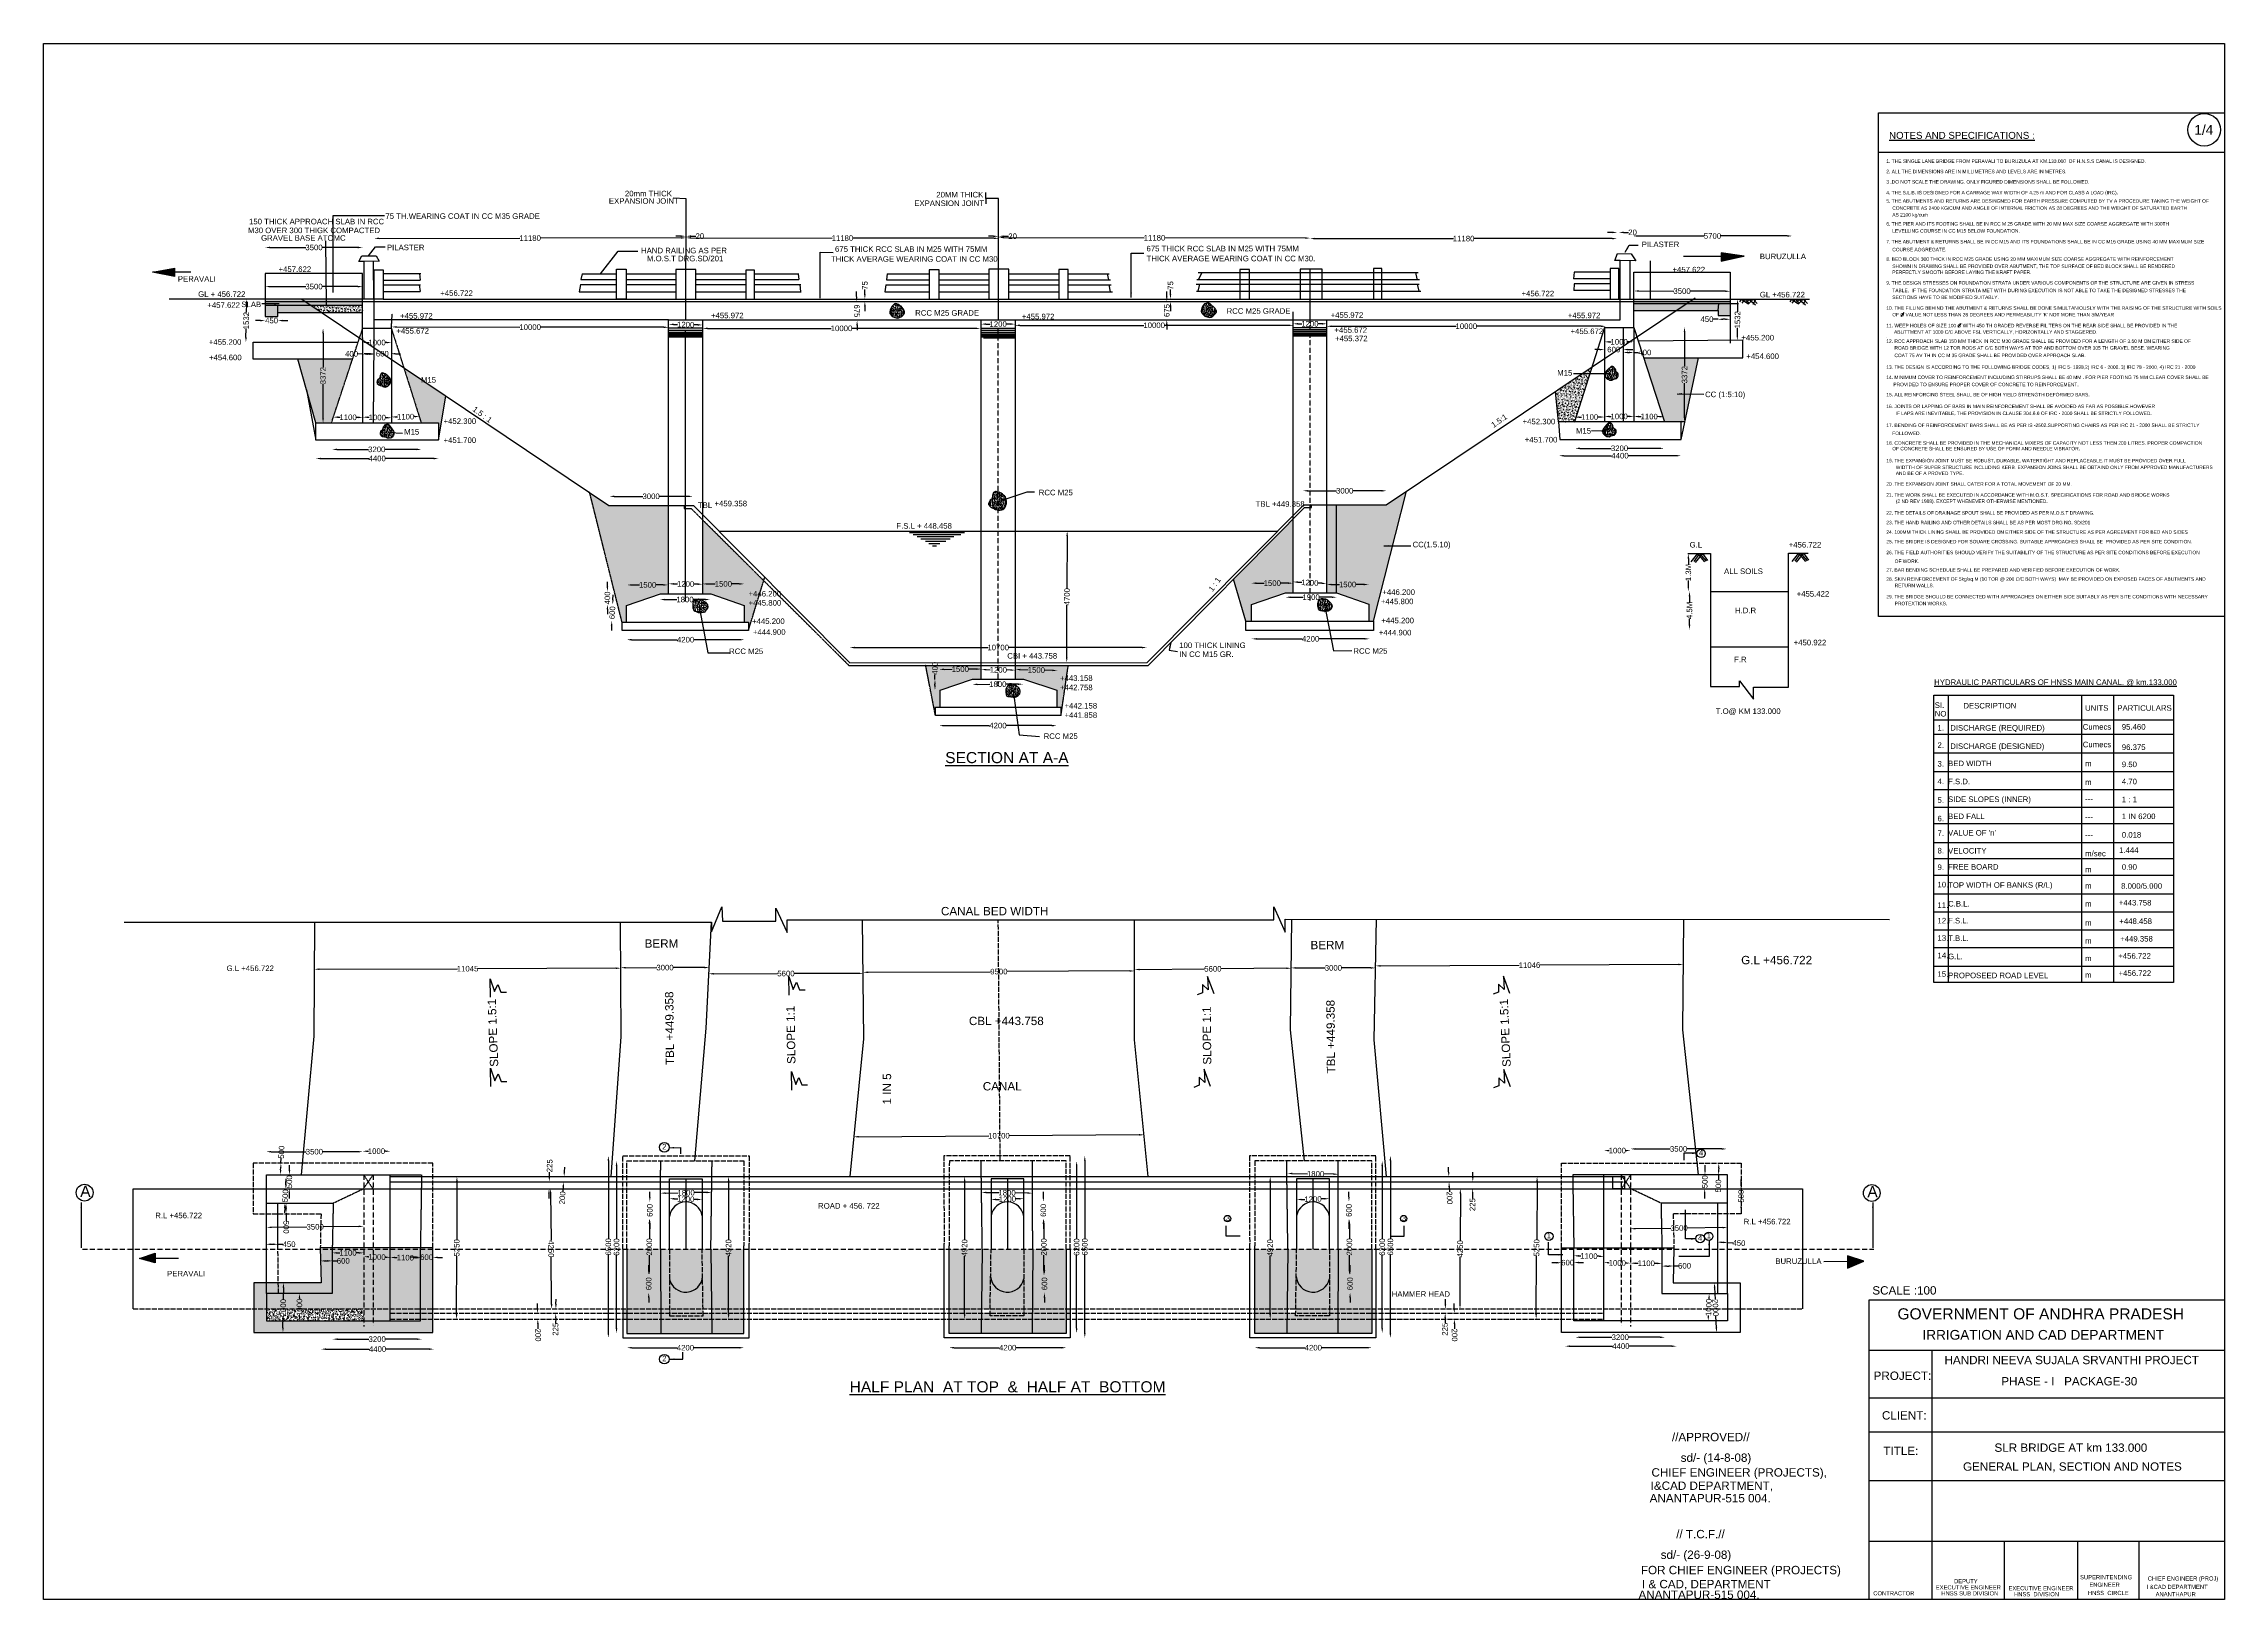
# Model space of a CAD drawing. Header units: millimetres. Extents: x 1522 to 79966, y 2569 to 58520.
import ezdxf

# ---------------------------------------------------------------- set-up
doc = ezdxf.new("R2010")
doc.units = ezdxf.units.MM
doc.header["$MEASUREMENT"] = 0
doc.linetypes.add('ACAD_ISO02W100', pattern=[15, 12, -3])
doc.linetypes.add('ACAD_ISO10W100', pattern=[18, 12, -3, 0, -3])
for name, color, linetype in [('DIMENSION', 7, 'Continuous'), ('DRAWING', 7, 'Continuous'), ('TEXT', 7, 'Continuous')]:
    doc.layers.add(name, color=color, linetype=linetype)
doc.styles.get("Standard").update_dxf_attribs({"font": 'arial.ttf'})
doc.dimstyles.get("Standard").update_dxf_attribs({"dimtxt": 200, "dimasz": 175, "dimexe": 0.18, "dimexo": 0.0625, "dimgap": 0.09, "dimtad": 0, "dimdec": 0, "dimzin": 0, "dimdsep": 46, "dimtxsty": 'Standard', "dimcen": 0.09, "dimse1": 1, "dimse2": 1, "dimadec": 0, "dimazin": 0, "dimtfac": 1, "dimtdec": 0, "dimtofl": 0, "dimtmove": 0, "dimatfit": 3, "dimfxl": 1, "dimtolj": 1, "dimtzin": 0, "dimarcsym": 0})
pattern_1 = [(50, (0, 0), (107.58903, -9.41282), [11.25, -123.75]), (355, (0, 0), (-20.8127, 112.82882), [9, -99]), (100.45144, (8.97, -0.78), (86.77633, 103.416), [9.56103, -105.17132]), (46.1842, (0, 30), (160.0862, -24.8279), [16.875, -185.625]), (96.63564, (13.34, 27.93), (140.1993, 146.1178), [14.34155, -157.75706]), (351.18416, (0, 30), (140.1993, 146.1178), [13.5, -148.5]), (21, (15, 22.5), (89.53606, -60.39283), [11.25, -123.75]), (326, (15, 22.5), (36.4973, 108.7725), [9, -99]), (71.45144, (22.46, 17.47), (126.03336, 48.37967), [9.56103, -105.17132]), (37.5, (0, 0), (1.823978, 49.934078), [0, -97.8, 0, -100.5, 0, -99.375]), (7.5, (0, 0), (39.46043, 59.161757), [0, -57.3, 0, -95.55, 0, -37.875]), (327.5, (-33.45, 0), (80.073365, -3.38323), [0, -37.5, 0, -117, 0, -155.25]), (317.5, (-48.45, 0), (87.477925, 15.01575), [0, -48.75, 0, -77.7, 0, -110.25])]
pattern_2 = [(50, (0, 0), (179.31505, -15.68803), [18.75, -206.25]), (355, (0, 0), (-34.68783, 188.04803), [15, -165]), (100.4514, (14.94, -1.3), (144.62735, 172.3599), [15.93505, -175.28553]), (46.1842, (0, 50), (266.81026, -41.37975), [28.125, -309.375]), (96.6356, (22.23, 46.55), (233.6657, 243.5295), [23.9026, -262.9282]), (351.1842, (0, 50), (233.6655, 243.5297), [22.5, -247.5]), (21, (25, 37.5), (149.22676, -100.65472), [18.75, -206.25]), (326, (25, 37.5), (60.82883, 181.2875), [15, -165]), (71.4514, (37.44, 29.11), (210.05566, 80.63262), [15.93505, -175.28553]), (37.5, (0, 0), (3.039964, 83.223463), [0, -163, 0, -167.5, 0, -165.625]), (7.5, (0, 0), (65.76738, 98.60293), [0, -95.5, 0, -159.25, 0, -63.125]), (327.5, (-55.75, 0), (133.45561, -5.63872), [0, -62.5, 0, -195, 0, -258.75]), (317.5, (-80.75, 0), (145.79654, 25.02625), [0, -81.25, 0, -129.5, 0, -183.75])]

# ---------------------------------------------------------------- blocks, each defined once
blk = doc.blocks.new('*D2')
at = {"layer": 'Defpoints', "color": 0, "transparency": 16777216}
for p in [(22505, 12132), (26715, 12132), (26715, 11619)]:
    blk.add_point(p, dxfattribs=at)
at = {"layer": 'DIMENSION', "color": 0, "lineweight": -2, "transparency": 16777216}
for p, q in [((22680, 11619), (24307, 11619)), ((26540, 11619), (24912, 11619))]:
    blk.add_line(p, q, dxfattribs=at)
at = {"layer": 'DIMENSION', "color": 0, "transparency": 16777216}
for points in [[(22680, 11649), (22680, 11590), (22505, 11619)], [(26540, 11649), (26540, 11590), (26715, 11619)]]:
    blk.add_solid(points, dxfattribs=at)
at = {"layer": 'DIMENSION', "color": 0, "transparency": 16777216, "insert": (24610, 11619), "char_height": 200, "attachment_point": 5}
blk.add_mtext('\\A1;4200', dxfattribs=at)
blk = doc.blocks.new('*D3')
at = {"layer": 'Defpoints', "color": 0, "transparency": 16777216}
for p in [(22361, 18334), (22131, 12143), (22361, 12143)]:
    blk.add_point(p, dxfattribs=at)
at = {"layer": 'DIMENSION', "color": 0, "lineweight": -2, "transparency": 16777216}
for p, q in [((22131, 18159), (22131, 15538)), ((22131, 12318), (22131, 14940))]:
    blk.add_line(p, q, dxfattribs=at)
at = {"layer": 'DIMENSION', "color": 0, "transparency": 16777216}
for points in [[(22102, 18159), (22160, 18159), (22131, 18334)], [(22102, 12318), (22160, 12318), (22131, 12143)]]:
    blk.add_solid(points, dxfattribs=at)
at = {"layer": 'DIMENSION', "color": 0, "transparency": 16777216, "insert": (22131, 15239), "char_height": 200, "attachment_point": 5, "rotation": 90}
blk.add_mtext('\\A1;6200', dxfattribs=at)
blk = doc.blocks.new('*D4')
at = {"layer": 'Defpoints', "color": 0, "transparency": 16777216}
for p in [(22361, 18524), (21837, 11972), (22361, 11972)]:
    blk.add_point(p, dxfattribs=at)
at = {"layer": 'DIMENSION', "color": 0, "lineweight": -2, "transparency": 16777216}
for p, q in [((21837, 18349), (21837, 15547)), ((21837, 12147), (21837, 14949))]:
    blk.add_line(p, q, dxfattribs=at)
at = {"layer": 'DIMENSION', "color": 0, "transparency": 16777216}
for points in [[(21808, 18349), (21866, 18349), (21837, 18524)], [(21808, 12147), (21866, 12147), (21837, 11972)]]:
    blk.add_solid(points, dxfattribs=at)
at = {"layer": 'DIMENSION', "color": 0, "transparency": 16777216, "insert": (21837, 15248), "char_height": 200, "attachment_point": 5, "rotation": 90}
blk.add_mtext('\\A1;6500', dxfattribs=at)
blk = doc.blocks.new('*D5')
at = {"layer": 'Defpoints', "color": 0, "transparency": 16777216}
for p in [(23277, 14241), (23277, 13599), (23288, 13599)]:
    blk.add_point(p, dxfattribs=at)
at = {"layer": 'DIMENSION', "color": 0, "lineweight": -2, "transparency": 16777216}
for p, q in [((23288, 14416), (23288, 14591)), ((23288, 13424), (23288, 13249))]:
    blk.add_line(p, q, dxfattribs=at)
at = {"layer": 'DIMENSION', "color": 0, "transparency": 16777216}
for points in [[(23259, 14416), (23318, 14416), (23288, 14241)], [(23259, 13424), (23318, 13424), (23288, 13599)]]:
    blk.add_solid(points, dxfattribs=at)
at = {"layer": 'DIMENSION', "color": 0, "transparency": 16777216, "insert": (23288, 13920), "char_height": 200, "attachment_point": 5, "rotation": 90}
blk.add_mtext('\\A1;600', dxfattribs=at)
blk = doc.blocks.new('*D6')
at = {"layer": 'Defpoints', "color": 0, "transparency": 16777216}
for p in [(23288, 16247), (23311, 16247), (23288, 14241)]:
    blk.add_point(p, dxfattribs=at)
at = {"layer": 'DIMENSION', "color": 0, "lineweight": -2, "transparency": 16777216}
for p, q in [((23311, 16072), (23311, 15544)), ((23311, 14416), (23311, 14944))]:
    blk.add_line(p, q, dxfattribs=at)
at = {"layer": 'DIMENSION', "color": 0, "transparency": 16777216}
for points in [[(23282, 16072), (23340, 16072), (23311, 16247)], [(23282, 14416), (23340, 14416), (23311, 14241)]]:
    blk.add_solid(points, dxfattribs=at)
at = {"layer": 'DIMENSION', "color": 0, "transparency": 16777216, "insert": (23311, 15244), "char_height": 200, "attachment_point": 5, "rotation": 90}
blk.add_mtext('\\A1;2000', dxfattribs=at)
blk = doc.blocks.new('*D7')
at = {"layer": 'Defpoints', "color": 0, "transparency": 16777216}
for p in [(23311, 16870), (23328, 16870), (23311, 16247)]:
    blk.add_point(p, dxfattribs=at)
at = {"layer": 'DIMENSION', "color": 0, "lineweight": -2, "transparency": 16777216}
for p, q in [((23328, 17045), (23328, 17220)), ((23328, 16072), (23328, 15897))]:
    blk.add_line(p, q, dxfattribs=at)
at = {"layer": 'DIMENSION', "color": 0, "transparency": 16777216}
for points in [[(23299, 17045), (23357, 17045), (23328, 16870)], [(23299, 16072), (23357, 16072), (23328, 16247)]]:
    blk.add_solid(points, dxfattribs=at)
at = {"layer": 'DIMENSION', "color": 0, "transparency": 16777216, "insert": (23328, 16558), "char_height": 200, "attachment_point": 5, "rotation": 90}
blk.add_mtext('\\A1;600', dxfattribs=at)
blk = doc.blocks.new('*D8')
at = {"layer": 'Defpoints', "color": 0, "transparency": 16777216}
for p in [(24033, 16989), (25209, 16955), (25209, 16946)]:
    blk.add_point(p, dxfattribs=at)
at = {"layer": 'DIMENSION', "color": 0, "lineweight": -2, "transparency": 16777216}
for p, q in [((24208, 16975), (24332, 16971)), ((25034, 16951), (24910, 16955))]:
    blk.add_line(p, q, dxfattribs=at)
at = {"layer": 'DIMENSION', "color": 0, "transparency": 16777216}
for points in [[(24209, 17004), (24207, 16946), (24033, 16980)], [(25035, 16980), (25033, 16922), (25209, 16946)]]:
    blk.add_solid(points, dxfattribs=at)
at = {"layer": 'DIMENSION', "color": 0, "transparency": 16777216, "insert": (24621, 16963), "char_height": 200, "attachment_point": 5, "rotation": 358.33724}
blk.add_mtext('\\A1;1200', dxfattribs=at)
blk = doc.blocks.new('*D9')
at = {"layer": 'Defpoints', "color": 0, "transparency": 16777216}
for p in [(23716, 17177), (25552, 17205), (25552, 17205)]:
    blk.add_point(p, dxfattribs=at)
at = {"layer": 'DIMENSION', "color": 0, "lineweight": -2, "transparency": 16777216}
for p, q in [((23891, 17180), (24345, 17187)), ((25377, 17203), (24923, 17196))]:
    blk.add_line(p, q, dxfattribs=at)
at = {"layer": 'DIMENSION', "color": 0, "transparency": 16777216}
for points in [[(23891, 17209), (23892, 17151), (23716, 17177)], [(25377, 17232), (25378, 17173), (25552, 17205)]]:
    blk.add_solid(points, dxfattribs=at)
at = {"layer": 'DIMENSION', "color": 0, "transparency": 16777216, "insert": (24634, 17191), "char_height": 200, "attachment_point": 5, "rotation": 0.87916}
blk.add_mtext('\\A1;1800', dxfattribs=at)
blk = doc.blocks.new('*D10')
at = {"layer": 'Defpoints', "color": 0, "transparency": 16777216}
for p in [(25977, 17776), (25977, 12648), (26160, 12648)]:
    blk.add_point(p, dxfattribs=at)
at = {"layer": 'DIMENSION', "color": 0, "lineweight": -2, "transparency": 16777216}
for p, q in [((26160, 17601), (26160, 15514)), ((26160, 12823), (26160, 14909))]:
    blk.add_line(p, q, dxfattribs=at)
at = {"layer": 'DIMENSION', "color": 0, "transparency": 16777216}
for points in [[(26131, 17601), (26190, 17601), (26160, 17776)], [(26131, 12823), (26190, 12823), (26160, 12648)]]:
    blk.add_solid(points, dxfattribs=at)
at = {"layer": 'DIMENSION', "color": 0, "transparency": 16777216, "insert": (26160, 15212), "char_height": 200, "attachment_point": 5, "rotation": 90}
blk.add_mtext('\\A1;4920', dxfattribs=at)
blk = doc.blocks.new('*D17')
at = {"layer": 'Defpoints', "color": 0, "transparency": 16777216}
for p in [(34097, 12132), (38307, 12132), (34097, 11619)]:
    blk.add_point(p, dxfattribs=at)
at = {"layer": 'DIMENSION', "color": 0, "lineweight": -2, "transparency": 16777216}
for p, q in [((34272, 11619), (35900, 11619)), ((38132, 11619), (36505, 11619))]:
    blk.add_line(p, q, dxfattribs=at)
at = {"layer": 'DIMENSION', "color": 0, "transparency": 16777216}
for points in [[(34272, 11649), (34272, 11590), (34097, 11619)], [(38132, 11649), (38132, 11590), (38307, 11619)]]:
    blk.add_solid(points, dxfattribs=at)
at = {"layer": 'DIMENSION', "color": 0, "transparency": 16777216, "insert": (36202, 11619), "char_height": 200, "attachment_point": 5}
blk.add_mtext('\\A1;4200', dxfattribs=at)
blk = doc.blocks.new('*D18')
at = {"layer": 'Defpoints', "color": 0, "transparency": 16777216}
for p in [(38451, 18334), (38451, 12143), (38681, 12143)]:
    blk.add_point(p, dxfattribs=at)
at = {"layer": 'DIMENSION', "color": 0, "lineweight": -2, "transparency": 16777216}
for p, q in [((38681, 18159), (38681, 15538)), ((38681, 12318), (38681, 14940))]:
    blk.add_line(p, q, dxfattribs=at)
at = {"layer": 'DIMENSION', "color": 0, "transparency": 16777216}
for points in [[(38652, 18159), (38710, 18159), (38681, 18334)], [(38652, 12318), (38710, 12318), (38681, 12143)]]:
    blk.add_solid(points, dxfattribs=at)
at = {"layer": 'DIMENSION', "color": 0, "transparency": 16777216, "insert": (38681, 15239), "char_height": 200, "attachment_point": 5, "rotation": 90}
blk.add_mtext('\\A1;6200', dxfattribs=at)
blk = doc.blocks.new('*D19')
at = {"layer": 'Defpoints', "color": 0, "transparency": 16777216}
for p in [(38451, 18524), (38451, 11972), (38975, 11972)]:
    blk.add_point(p, dxfattribs=at)
at = {"layer": 'DIMENSION', "color": 0, "lineweight": -2, "transparency": 16777216}
for p, q in [((38975, 18349), (38975, 15547)), ((38975, 12147), (38975, 14949))]:
    blk.add_line(p, q, dxfattribs=at)
at = {"layer": 'DIMENSION', "color": 0, "transparency": 16777216}
for points in [[(38946, 18349), (39004, 18349), (38975, 18524)], [(38946, 12147), (39004, 12147), (38975, 11972)]]:
    blk.add_solid(points, dxfattribs=at)
at = {"layer": 'DIMENSION', "color": 0, "transparency": 16777216, "insert": (38975, 15248), "char_height": 200, "attachment_point": 5, "rotation": 90}
blk.add_mtext('\\A1;6500', dxfattribs=at)
blk = doc.blocks.new('*D11')
at = {"layer": 'Defpoints', "color": 0, "transparency": 16777216}
for p in [(37535, 14241), (37524, 13599), (37535, 13599)]:
    blk.add_point(p, dxfattribs=at)
at = {"layer": 'DIMENSION', "color": 0, "lineweight": -2, "transparency": 16777216}
for p, q in [((37524, 14416), (37524, 14591)), ((37524, 13424), (37524, 13249))]:
    blk.add_line(p, q, dxfattribs=at)
at = {"layer": 'DIMENSION', "color": 0, "transparency": 16777216}
for points in [[(37494, 14416), (37553, 14416), (37524, 14241)], [(37494, 13424), (37553, 13424), (37524, 13599)]]:
    blk.add_solid(points, dxfattribs=at)
at = {"layer": 'DIMENSION', "color": 0, "transparency": 16777216, "insert": (37524, 13920), "char_height": 200, "attachment_point": 5, "rotation": 90}
blk.add_mtext('\\A1;600', dxfattribs=at)
blk = doc.blocks.new('*D12')
at = {"layer": 'Defpoints', "color": 0, "transparency": 16777216}
for p in [(37501, 16247), (37524, 16247), (37524, 14241)]:
    blk.add_point(p, dxfattribs=at)
at = {"layer": 'DIMENSION', "color": 0, "lineweight": -2, "transparency": 16777216}
for p, q in [((37501, 16072), (37501, 15544)), ((37501, 14416), (37501, 14944))]:
    blk.add_line(p, q, dxfattribs=at)
at = {"layer": 'DIMENSION', "color": 0, "transparency": 16777216}
for points in [[(37472, 16072), (37530, 16072), (37501, 16247)], [(37472, 14416), (37530, 14416), (37501, 14241)]]:
    blk.add_solid(points, dxfattribs=at)
at = {"layer": 'DIMENSION', "color": 0, "transparency": 16777216, "insert": (37501, 15244), "char_height": 200, "attachment_point": 5, "rotation": 90}
blk.add_mtext('\\A1;2000', dxfattribs=at)
blk = doc.blocks.new('*D13')
at = {"layer": 'Defpoints', "color": 0, "transparency": 16777216}
for p in [(37484, 16870), (37501, 16870), (37501, 16247)]:
    blk.add_point(p, dxfattribs=at)
at = {"layer": 'DIMENSION', "color": 0, "lineweight": -2, "transparency": 16777216}
for p, q in [((37484, 17045), (37484, 17220)), ((37484, 16072), (37484, 15897))]:
    blk.add_line(p, q, dxfattribs=at)
at = {"layer": 'DIMENSION', "color": 0, "transparency": 16777216}
for points in [[(37455, 17045), (37513, 17045), (37484, 16870)], [(37455, 16072), (37513, 16072), (37484, 16247)]]:
    blk.add_solid(points, dxfattribs=at)
at = {"layer": 'DIMENSION', "color": 0, "transparency": 16777216, "insert": (37484, 16558), "char_height": 200, "attachment_point": 5, "rotation": 90}
blk.add_mtext('\\A1;600', dxfattribs=at)
blk = doc.blocks.new('*D14')
at = {"layer": 'Defpoints', "color": 0, "transparency": 16777216}
for p in [(35603, 16955), (35603, 16946), (36779, 16989)]:
    blk.add_point(p, dxfattribs=at)
at = {"layer": 'DIMENSION', "color": 0, "lineweight": -2, "transparency": 16777216}
for p, q in [((35778, 16951), (35902, 16955)), ((36604, 16975), (36480, 16971))]:
    blk.add_line(p, q, dxfattribs=at)
at = {"layer": 'DIMENSION', "color": 0, "transparency": 16777216}
for points in [[(35777, 16980), (35779, 16922), (35603, 16946)], [(36603, 17004), (36605, 16946), (36779, 16980)]]:
    blk.add_solid(points, dxfattribs=at)
at = {"layer": 'DIMENSION', "color": 0, "transparency": 16777216, "insert": (36191, 16963), "char_height": 200, "attachment_point": 5, "rotation": 1.66276}
blk.add_mtext('\\A1;1200', dxfattribs=at)
blk = doc.blocks.new('*D15')
at = {"layer": 'Defpoints', "color": 0, "transparency": 16777216}
for p in [(35260, 17205), (35260, 17205), (37096, 17177)]:
    blk.add_point(p, dxfattribs=at)
at = {"layer": 'DIMENSION', "color": 0, "lineweight": -2, "transparency": 16777216}
for p, q in [((35435, 17203), (35889, 17196)), ((36921, 17180), (36467, 17187))]:
    blk.add_line(p, q, dxfattribs=at)
at = {"layer": 'DIMENSION', "color": 0, "transparency": 16777216}
for points in [[(35435, 17232), (35434, 17173), (35260, 17205)], [(36921, 17209), (36920, 17151), (37096, 17177)]]:
    blk.add_solid(points, dxfattribs=at)
at = {"layer": 'DIMENSION', "color": 0, "transparency": 16777216, "insert": (36178, 17191), "char_height": 200, "attachment_point": 5, "rotation": 359.12084}
blk.add_mtext('\\A1;1800', dxfattribs=at)
blk = doc.blocks.new('*D16')
at = {"layer": 'Defpoints', "color": 0, "transparency": 16777216}
for p in [(34835, 17776), (34652, 12648), (34835, 12648)]:
    blk.add_point(p, dxfattribs=at)
at = {"layer": 'DIMENSION', "color": 0, "lineweight": -2, "transparency": 16777216}
for p, q in [((34652, 17601), (34652, 15514)), ((34652, 12823), (34652, 14909))]:
    blk.add_line(p, q, dxfattribs=at)
at = {"layer": 'DIMENSION', "color": 0, "transparency": 16777216}
for points in [[(34622, 17601), (34681, 17601), (34652, 17776)], [(34622, 12823), (34681, 12823), (34652, 12648)]]:
    blk.add_solid(points, dxfattribs=at)
at = {"layer": 'DIMENSION', "color": 0, "transparency": 16777216, "insert": (34652, 15212), "char_height": 200, "attachment_point": 5, "rotation": 90}
blk.add_mtext('\\A1;4920', dxfattribs=at)
blk = doc.blocks.new('*D28')
at = {"layer": 'Defpoints', "color": 0, "transparency": 16777216}
for p in [(45089, 12132), (49299, 12132), (45089, 11619)]:
    blk.add_point(p, dxfattribs=at)
at = {"layer": 'DIMENSION', "color": 0, "lineweight": -2, "transparency": 16777216}
for p, q in [((45264, 11619), (46892, 11619)), ((49124, 11619), (47497, 11619))]:
    blk.add_line(p, q, dxfattribs=at)
at = {"layer": 'DIMENSION', "color": 0, "transparency": 16777216}
for points in [[(45264, 11649), (45264, 11590), (45089, 11619)], [(49124, 11649), (49124, 11590), (49299, 11619)]]:
    blk.add_solid(points, dxfattribs=at)
at = {"layer": 'DIMENSION', "color": 0, "transparency": 16777216, "insert": (47194, 11619), "char_height": 200, "attachment_point": 5}
blk.add_mtext('\\A1;4200', dxfattribs=at)
blk = doc.blocks.new('*D24')
at = {"layer": 'Defpoints', "color": 0, "transparency": 16777216}
for p in [(49443, 18334), (49443, 12143), (49673, 12143)]:
    blk.add_point(p, dxfattribs=at)
at = {"layer": 'DIMENSION', "color": 0, "lineweight": -2, "transparency": 16777216}
for p, q in [((49673, 18159), (49673, 15538)), ((49673, 12318), (49673, 14940))]:
    blk.add_line(p, q, dxfattribs=at)
at = {"layer": 'DIMENSION', "color": 0, "transparency": 16777216}
for points in [[(49644, 18159), (49702, 18159), (49673, 18334)], [(49644, 12318), (49702, 12318), (49673, 12143)]]:
    blk.add_solid(points, dxfattribs=at)
at = {"layer": 'DIMENSION', "color": 0, "transparency": 16777216, "insert": (49673, 15239), "char_height": 200, "attachment_point": 5, "rotation": 90}
blk.add_mtext('\\A1;6200', dxfattribs=at)
blk = doc.blocks.new('*D25')
at = {"layer": 'Defpoints', "color": 0, "transparency": 16777216}
for p in [(49443, 18524), (49443, 11972), (49967, 11972)]:
    blk.add_point(p, dxfattribs=at)
at = {"layer": 'DIMENSION', "color": 0, "lineweight": -2, "transparency": 16777216}
for p, q in [((49967, 18349), (49967, 15547)), ((49967, 12147), (49967, 14949))]:
    blk.add_line(p, q, dxfattribs=at)
at = {"layer": 'DIMENSION', "color": 0, "transparency": 16777216}
for points in [[(49938, 18349), (49996, 18349), (49967, 18524)], [(49938, 12147), (49996, 12147), (49967, 11972)]]:
    blk.add_solid(points, dxfattribs=at)
at = {"layer": 'DIMENSION', "color": 0, "transparency": 16777216, "insert": (49967, 15248), "char_height": 200, "attachment_point": 5, "rotation": 90}
blk.add_mtext('\\A1;6500', dxfattribs=at)
blk = doc.blocks.new('*D20')
at = {"layer": 'Defpoints', "color": 0, "transparency": 16777216}
for p in [(48527, 14241), (48515, 13599), (48527, 13599)]:
    blk.add_point(p, dxfattribs=at)
at = {"layer": 'DIMENSION', "color": 0, "lineweight": -2, "transparency": 16777216}
for p, q in [((48515, 14416), (48515, 14591)), ((48515, 13424), (48515, 13249))]:
    blk.add_line(p, q, dxfattribs=at)
at = {"layer": 'DIMENSION', "color": 0, "transparency": 16777216}
for points in [[(48486, 14416), (48545, 14416), (48515, 14241)], [(48486, 13424), (48545, 13424), (48515, 13599)]]:
    blk.add_solid(points, dxfattribs=at)
at = {"layer": 'DIMENSION', "color": 0, "transparency": 16777216, "insert": (48515, 13920), "char_height": 200, "attachment_point": 5, "rotation": 90}
blk.add_mtext('\\A1;600', dxfattribs=at)
blk = doc.blocks.new('*D21')
at = {"layer": 'Defpoints', "color": 0, "transparency": 16777216}
for p in [(48493, 16247), (48515, 16247), (48515, 14241)]:
    blk.add_point(p, dxfattribs=at)
at = {"layer": 'DIMENSION', "color": 0, "lineweight": -2, "transparency": 16777216}
for p, q in [((48493, 16072), (48493, 15544)), ((48493, 14416), (48493, 14944))]:
    blk.add_line(p, q, dxfattribs=at)
at = {"layer": 'DIMENSION', "color": 0, "transparency": 16777216}
for points in [[(48464, 16072), (48522, 16072), (48493, 16247)], [(48464, 14416), (48522, 14416), (48493, 14241)]]:
    blk.add_solid(points, dxfattribs=at)
at = {"layer": 'DIMENSION', "color": 0, "transparency": 16777216, "insert": (48493, 15244), "char_height": 200, "attachment_point": 5, "rotation": 90}
blk.add_mtext('\\A1;2000', dxfattribs=at)
blk = doc.blocks.new('*D22')
at = {"layer": 'Defpoints', "color": 0, "transparency": 16777216}
for p in [(48476, 16870), (48493, 16870), (48493, 16247)]:
    blk.add_point(p, dxfattribs=at)
at = {"layer": 'DIMENSION', "color": 0, "lineweight": -2, "transparency": 16777216}
for p, q in [((48476, 17045), (48476, 17220)), ((48476, 16072), (48476, 15897))]:
    blk.add_line(p, q, dxfattribs=at)
at = {"layer": 'DIMENSION', "color": 0, "transparency": 16777216}
for points in [[(48447, 17045), (48505, 17045), (48476, 16870)], [(48447, 16072), (48505, 16072), (48476, 16247)]]:
    blk.add_solid(points, dxfattribs=at)
at = {"layer": 'DIMENSION', "color": 0, "transparency": 16777216, "insert": (48476, 16558), "char_height": 200, "attachment_point": 5, "rotation": 90}
blk.add_mtext('\\A1;600', dxfattribs=at)
blk = doc.blocks.new('*D26')
at = {"layer": 'Defpoints', "color": 0, "transparency": 16777216}
for p in [(46595, 16955), (46595, 16946), (47771, 16989)]:
    blk.add_point(p, dxfattribs=at)
at = {"layer": 'DIMENSION', "color": 0, "lineweight": -2, "transparency": 16777216}
for p, q in [((46770, 16951), (46894, 16955)), ((47596, 16975), (47472, 16971))]:
    blk.add_line(p, q, dxfattribs=at)
at = {"layer": 'DIMENSION', "color": 0, "transparency": 16777216}
for points in [[(46769, 16980), (46771, 16922), (46595, 16946)], [(47595, 17004), (47597, 16946), (47771, 16980)]]:
    blk.add_solid(points, dxfattribs=at)
at = {"layer": 'DIMENSION', "color": 0, "transparency": 16777216, "insert": (47183, 16963), "char_height": 200, "attachment_point": 5, "rotation": 1.66276}
blk.add_mtext('\\A1;1200', dxfattribs=at)
blk = doc.blocks.new('*D27')
at = {"layer": 'Defpoints', "color": 0, "transparency": 16777216}
for p in [(46262, 17887), (46252, 17205), (48088, 17177)]:
    blk.add_point(p, dxfattribs=at)
at = {"layer": 'DIMENSION', "color": 0, "lineweight": -2, "transparency": 16777216}
for p, q in [((46437, 17884), (46987, 17875)), ((47923, 17861), (47565, 17867))]:
    blk.add_line(p, q, dxfattribs=at)
at = {"layer": 'DIMENSION', "color": 0, "transparency": 16777216}
for points in [[(46438, 17913), (46437, 17855), (46262, 17887)], [(47924, 17890), (47923, 17832), (48098, 17858)]]:
    blk.add_solid(points, dxfattribs=at)
at = {"layer": 'DIMENSION', "color": 0, "transparency": 16777216, "insert": (47276, 17871), "char_height": 200, "attachment_point": 5, "rotation": 359.12084}
blk.add_mtext('\\A1;1800', dxfattribs=at)
blk = doc.blocks.new('*D23')
at = {"layer": 'Defpoints', "color": 0, "transparency": 16777216}
for p in [(45827, 17776), (45644, 12648), (45827, 12648)]:
    blk.add_point(p, dxfattribs=at)
at = {"layer": 'DIMENSION', "color": 0, "lineweight": -2, "transparency": 16777216}
for p, q in [((45644, 17601), (45644, 15514)), ((45644, 12823), (45644, 14909))]:
    blk.add_line(p, q, dxfattribs=at)
at = {"layer": 'DIMENSION', "color": 0, "transparency": 16777216}
for points in [[(45614, 17601), (45673, 17601), (45644, 17776)], [(45614, 12823), (45673, 12823), (45644, 12648)]]:
    blk.add_solid(points, dxfattribs=at)
at = {"layer": 'DIMENSION', "color": 0, "transparency": 16777216, "insert": (45644, 15212), "char_height": 200, "attachment_point": 5, "rotation": 90}
blk.add_mtext('\\A1;4920', dxfattribs=at)
blk = doc.blocks.new('*D29')
at = {"layer": 'Defpoints', "color": 0, "transparency": 16777216}
for p in [(11918, 12163), (15122, 12163), (15122, 11927)]:
    blk.add_point(p, dxfattribs=at)
at = {"layer": 'DIMENSION', "color": 0, "lineweight": -2, "transparency": 16777216}
for p, q in [((12094, 11927), (13222, 11927)), ((14948, 11927), (13819, 11927))]:
    blk.add_line(p, q, dxfattribs=at)
at = {"layer": 'DIMENSION', "color": 0, "transparency": 16777216}
for points in [[(12094, 11956), (12094, 11898), (11918, 11927)], [(14948, 11956), (14948, 11898), (15122, 11927)]]:
    blk.add_solid(points, dxfattribs=at)
at = {"layer": 'DIMENSION', "color": 0, "transparency": 16777216, "insert": (13520, 11927), "char_height": 200, "attachment_point": 5}
blk.add_mtext('\\A1;3200', dxfattribs=at)
blk = doc.blocks.new('*D30')
at = {"layer": 'Defpoints', "color": 0, "transparency": 16777216}
for p in [(11506, 11560), (15562, 11568), (15562, 11560)]:
    blk.add_point(p, dxfattribs=at)
at = {"layer": 'DIMENSION', "color": 0, "lineweight": -2, "transparency": 16777216}
for p, q in [((11681, 11568), (13232, 11568)), ((15387, 11568), (13836, 11568))]:
    blk.add_line(p, q, dxfattribs=at)
at = {"layer": 'DIMENSION', "color": 0, "transparency": 16777216}
for points in [[(11681, 11598), (11681, 11539), (11506, 11568)], [(15387, 11598), (15387, 11539), (15562, 11568)]]:
    blk.add_solid(points, dxfattribs=at)
at = {"layer": 'DIMENSION', "color": 0, "transparency": 16777216, "insert": (13534, 11568), "char_height": 200, "attachment_point": 5}
blk.add_mtext('\\A1;4400', dxfattribs=at)
blk = doc.blocks.new('*D31')
at = {"layer": 'Defpoints', "color": 0, "transparency": 16777216}
for p in [(11482, 14848), (11906, 14849), (11906, 14742)]:
    blk.add_point(p, dxfattribs=at)
at = {"layer": 'DIMENSION', "color": 0, "lineweight": -2, "transparency": 16777216}
for p, q in [((11657, 14741), (11731, 14741)), ((11906, 14742), (12081, 14742))]:
    blk.add_line(p, q, dxfattribs=at)
at = {"layer": 'DIMENSION', "color": 0, "transparency": 16777216}
for points in [[(11657, 14770), (11657, 14712), (11482, 14741)], [(11731, 14771), (11731, 14712), (11906, 14742)]]:
    blk.add_solid(points, dxfattribs=at)
at = {"layer": 'DIMENSION', "color": 0, "transparency": 16777216, "insert": (12302, 14742), "char_height": 200, "attachment_point": 5, "rotation": 0.09617}
blk.add_mtext('\\A1;600', dxfattribs=at)
blk = doc.blocks.new('*D32')
at = {"layer": 'Defpoints', "color": 0, "transparency": 16777216}
for p in [(11906, 14968), (13036, 15030), (13036, 14968)]:
    blk.add_point(p, dxfattribs=at)
at = {"layer": 'DIMENSION', "color": 0, "lineweight": -2, "transparency": 16777216}
for p, q in [((12081, 15030), (12182, 15030)), ((12861, 15030), (12760, 15030))]:
    blk.add_line(p, q, dxfattribs=at)
at = {"layer": 'DIMENSION', "color": 0, "transparency": 16777216}
for points in [[(12081, 15059), (12081, 15001), (11906, 15030)], [(12861, 15059), (12861, 15001), (13036, 15030)]]:
    blk.add_solid(points, dxfattribs=at)
at = {"layer": 'DIMENSION', "color": 0, "transparency": 16777216, "insert": (12471, 15030), "char_height": 200, "attachment_point": 5}
blk.add_mtext('\\A1;1100', dxfattribs=at)
blk = doc.blocks.new('*D33')
at = {"layer": 'Defpoints', "color": 0, "transparency": 16777216}
for p in [(13036, 14842), (13991, 14815), (13993, 14868)]:
    blk.add_point(p, dxfattribs=at)
at = {"layer": 'DIMENSION', "color": 0, "lineweight": -2, "transparency": 16777216}
for p, q in [((13212, 14891), (13226, 14890)), ((13818, 14873), (13804, 14874))]:
    blk.add_line(p, q, dxfattribs=at)
at = {"layer": 'DIMENSION', "color": 0, "transparency": 16777216}
for points in [[(13213, 14920), (13211, 14861), (13037, 14895)], [(13819, 14903), (13817, 14844), (13993, 14868)]]:
    blk.add_solid(points, dxfattribs=at)
at = {"layer": 'DIMENSION', "color": 0, "transparency": 16777216, "insert": (13515, 14882), "char_height": 200, "attachment_point": 5, "rotation": 358.3819}
blk.add_mtext('\\A1;1000', dxfattribs=at)
blk = doc.blocks.new('*D34')
at = {"layer": 'Defpoints', "color": 0, "transparency": 16777216}
for p in [(13993, 14868), (15076, 14851), (15076, 14849)]:
    blk.add_point(p, dxfattribs=at)
at = {"layer": 'DIMENSION', "color": 0, "lineweight": -2, "transparency": 16777216}
for p, q in [((14168, 14864), (14245, 14862)), ((14901, 14852), (14823, 14853))]:
    blk.add_line(p, q, dxfattribs=at)
at = {"layer": 'DIMENSION', "color": 0, "transparency": 16777216}
for points in [[(14168, 14893), (14167, 14834), (13993, 14866)], [(14901, 14881), (14900, 14823), (15076, 14849)]]:
    blk.add_solid(points, dxfattribs=at)
at = {"layer": 'DIMENSION', "color": 0, "transparency": 16777216, "insert": (14534, 14858), "char_height": 200, "attachment_point": 5, "rotation": 359.07638}
blk.add_mtext('\\A1;1100', dxfattribs=at)
blk = doc.blocks.new('*D35')
at = {"layer": 'Defpoints', "color": 0, "transparency": 16777216}
for p in [(15076, 14849), (15521, 14868), (15521, 14842)]:
    blk.add_point(p, dxfattribs=at)
at = {"layer": 'DIMENSION', "color": 0, "lineweight": -2, "transparency": 16777216}
for p, q in [((14901, 14878), (14726, 14881)), ((15696, 14866), (15871, 14863))]:
    blk.add_line(p, q, dxfattribs=at)
at = {"layer": 'DIMENSION', "color": 0, "transparency": 16777216}
for points in [[(14902, 14907), (14901, 14849), (15076, 14875)], [(15697, 14895), (15696, 14837), (15521, 14868)]]:
    blk.add_solid(points, dxfattribs=at)
at = {"layer": 'DIMENSION', "color": 0, "transparency": 16777216, "insert": (15299, 14872), "char_height": 200, "attachment_point": 5, "rotation": 359.09859}
blk.add_mtext('\\A1;600', dxfattribs=at)
blk = doc.blocks.new('*D36')
at = {"layer": 'Defpoints', "color": 0, "transparency": 16777216}
for p in [(10131, 13955), (10150, 13955), (10113, 12163)]:
    blk.add_point(p, dxfattribs=at)
at = {"layer": 'DIMENSION', "color": 0, "lineweight": -2, "transparency": 16777216}
for p, q in [((10148, 13780), (10144, 13359)), ((10133, 12338), (10137, 12759))]:
    blk.add_line(p, q, dxfattribs=at)
at = {"layer": 'DIMENSION', "color": 0, "transparency": 16777216}
for points in [[(10119, 13780), (10177, 13780), (10150, 13955)], [(10104, 12339), (10162, 12338), (10132, 12163)]]:
    blk.add_solid(points, dxfattribs=at)
at = {"layer": 'DIMENSION', "color": 0, "transparency": 16777216, "insert": (10141, 13059), "char_height": 200, "attachment_point": 5, "rotation": 89.42444}
blk.add_mtext('\\A1;2000', dxfattribs=at)
blk = doc.blocks.new('*D37')
at = {"layer": 'Defpoints', "color": 0, "transparency": 16777216}
for p in [(9521, 15168), (9952, 15339), (9952, 15168)]:
    blk.add_point(p, dxfattribs=at)
at = {"layer": 'DIMENSION', "color": 0, "lineweight": -2, "transparency": 16777216}
for p, q in [((9696, 15339), (9776, 15339)), ((9952, 15339), (10126, 15339))]:
    blk.add_line(p, q, dxfattribs=at)
at = {"layer": 'DIMENSION', "color": 0, "transparency": 16777216}
for points in [[(9696, 15368), (9696, 15310), (9521, 15339)], [(9776, 15368), (9776, 15310), (9952, 15339)]]:
    blk.add_solid(points, dxfattribs=at)
at = {"layer": 'DIMENSION', "color": 0, "transparency": 16777216, "insert": (10351, 15339), "char_height": 200, "attachment_point": 5}
blk.add_mtext('\\A1;450', dxfattribs=at)
blk = doc.blocks.new('*D38')
at = {"layer": 'Defpoints', "color": 0, "transparency": 16777216}
for p in [(9545, 15895), (13035, 15984), (13036, 15931)]:
    blk.add_point(p, dxfattribs=at)
at = {"layer": 'DIMENSION', "color": 0, "lineweight": -2, "transparency": 16777216}
for p, q in [((9720, 15950), (10992, 15963)), ((12860, 15983), (11588, 15970))]:
    blk.add_line(p, q, dxfattribs=at)
at = {"layer": 'DIMENSION', "color": 0, "transparency": 16777216}
for points in [[(9719, 15979), (9720, 15921), (9545, 15948)], [(12860, 16012), (12860, 15954), (13035, 15984)]]:
    blk.add_solid(points, dxfattribs=at)
at = {"layer": 'DIMENSION', "color": 0, "transparency": 16777216, "insert": (11290, 15966), "char_height": 200, "attachment_point": 5, "rotation": 0.59093}
blk.add_mtext('\\A1;3500', dxfattribs=at)
blk = doc.blocks.new('*D39')
at = {"layer": 'Defpoints', "color": 0, "transparency": 16777216}
for p in [(9942, 16820), (10242, 16822), (9944, 16454)]:
    blk.add_point(p, dxfattribs=at)
at = {"layer": 'DIMENSION', "color": 0, "lineweight": -2, "transparency": 16777216}
for p, q in [((10243, 16647), (10243, 16631)), ((10244, 16456), (10246, 16176))]:
    blk.add_line(p, q, dxfattribs=at)
at = {"layer": 'DIMENSION', "color": 0, "transparency": 16777216}
for points in [[(10272, 16647), (10214, 16647), (10242, 16822)], [(10272, 16631), (10214, 16630), (10244, 16456)]]:
    blk.add_solid(points, dxfattribs=at)
at = {"layer": 'DIMENSION', "color": 0, "transparency": 16777216, "insert": (10247, 15956), "char_height": 200, "attachment_point": 5, "rotation": 270.31213}
blk.add_mtext('\\A1;500', dxfattribs=at)
blk = doc.blocks.new('*D40')
at = {"layer": 'Defpoints', "color": 0, "transparency": 16777216}
for p in [(10227, 17340), (10266, 17338), (10242, 16822)]:
    blk.add_point(p, dxfattribs=at)
at = {"layer": 'DIMENSION', "color": 0, "lineweight": -2, "transparency": 16777216}
for p, q in [((10234, 17515), (10242, 17690)), ((10195, 16649), (10187, 16474))]:
    blk.add_line(p, q, dxfattribs=at)
at = {"layer": 'DIMENSION', "color": 0, "transparency": 16777216}
for points in [[(10205, 17516), (10264, 17513), (10227, 17340)], [(10166, 16650), (10225, 16647), (10203, 16824)]]:
    blk.add_solid(points, dxfattribs=at)
at = {"layer": 'DIMENSION', "color": 0, "transparency": 16777216, "insert": (10215, 17082), "char_height": 200, "attachment_point": 5, "rotation": 87.41513}
blk.add_mtext('\\A1;500', dxfattribs=at)
blk = doc.blocks.new('*D41')
at = {"layer": 'Defpoints', "color": 0, "transparency": 16777216}
for p in [(10227, 17340), (10230, 17837), (10364, 17836)]:
    blk.add_point(p, dxfattribs=at)
at = {"layer": 'DIMENSION', "color": 0, "lineweight": -2, "transparency": 16777216}
for p, q in [((10366, 18011), (10367, 18186)), ((10360, 17164), (10359, 16989))]:
    blk.add_line(p, q, dxfattribs=at)
at = {"layer": 'DIMENSION', "color": 0, "transparency": 16777216}
for points in [[(10331, 17164), (10389, 17164), (10361, 17339)], [(10337, 18011), (10395, 18011), (10364, 17836)]]:
    blk.add_solid(points, dxfattribs=at)
at = {"layer": 'DIMENSION', "color": 0, "transparency": 16777216, "insert": (10363, 17587), "char_height": 200, "attachment_point": 5, "rotation": 89.60709}
blk.add_mtext('\\A1;500', dxfattribs=at)
blk = doc.blocks.new('*D42')
at = {"layer": 'Defpoints', "color": 0, "transparency": 16777216}
for p in [(10060, 18258), (10149, 18254), (10131, 17837)]:
    blk.add_point(p, dxfattribs=at)
at = {"layer": 'DIMENSION', "color": 0, "lineweight": -2, "transparency": 16777216}
for p, q in [((10049, 18015), (10052, 18083)), ((10060, 18258), (10067, 18433))]:
    blk.add_line(p, q, dxfattribs=at)
at = {"layer": 'DIMENSION', "color": 0, "transparency": 16777216}
for points in [[(10023, 18084), (10081, 18082), (10060, 18258)], [(10020, 18017), (10078, 18014), (10042, 17841)]]:
    blk.add_solid(points, dxfattribs=at)
at = {"layer": 'DIMENSION', "color": 0, "transparency": 16777216, "insert": (10077, 18653), "char_height": 200, "attachment_point": 5, "rotation": 87.53003}
blk.add_mtext('\\A1;500', dxfattribs=at)
blk = doc.blocks.new('*D43')
at = {"layer": 'Defpoints', "color": 0, "transparency": 16777216}
for p in [(9530, 18254), (12994, 18668), (12994, 18254)]:
    blk.add_point(p, dxfattribs=at)
at = {"layer": 'DIMENSION', "color": 0, "lineweight": -2, "transparency": 16777216}
for p, q in [((9705, 18668), (10964, 18668)), ((12819, 18668), (11560, 18668))]:
    blk.add_line(p, q, dxfattribs=at)
at = {"layer": 'DIMENSION', "color": 0, "transparency": 16777216}
for points in [[(9705, 18697), (9705, 18639), (9530, 18668)], [(12819, 18697), (12819, 18639), (12994, 18668)]]:
    blk.add_solid(points, dxfattribs=at)
at = {"layer": 'DIMENSION', "color": 0, "transparency": 16777216, "insert": (11262, 18668), "char_height": 200, "attachment_point": 5}
blk.add_mtext('\\A1;3500', dxfattribs=at)
blk = doc.blocks.new('*D44')
at = {"layer": 'Defpoints', "color": 0, "transparency": 16777216}
for p in [(12994, 18668), (13999, 18686), (13999, 18668)]:
    blk.add_point(p, dxfattribs=at)
at = {"layer": 'DIMENSION', "color": 0, "lineweight": -2, "transparency": 16777216}
for p, q in [((13169, 18686), (13208, 18686)), ((13824, 18686), (13785, 18686))]:
    blk.add_line(p, q, dxfattribs=at)
at = {"layer": 'DIMENSION', "color": 0, "transparency": 16777216}
for points in [[(13169, 18715), (13169, 18657), (12994, 18686)], [(13824, 18715), (13824, 18657), (13999, 18686)]]:
    blk.add_solid(points, dxfattribs=at)
at = {"layer": 'DIMENSION', "color": 0, "transparency": 16777216, "insert": (13496, 18686), "char_height": 200, "attachment_point": 5}
blk.add_mtext('\\A1;1000', dxfattribs=at)
blk = doc.blocks.new('*D45')
at = {"layer": 'Defpoints', "color": 0, "transparency": 16777216}
for p in [(16377, 17776), (16364, 12648), (16377, 12648)]:
    blk.add_point(p, dxfattribs=at)
at = {"layer": 'DIMENSION', "color": 0, "lineweight": -2, "transparency": 16777216}
for p, q in [((16389, 17600), (16384, 15510)), ((16377, 12823), (16383, 14913))]:
    blk.add_line(p, q, dxfattribs=at)
at = {"layer": 'DIMENSION', "color": 0, "transparency": 16777216}
for points in [[(16360, 17601), (16418, 17600), (16389, 17775)], [(16348, 12823), (16407, 12823), (16377, 12648)]]:
    blk.add_solid(points, dxfattribs=at)
at = {"layer": 'DIMENSION', "color": 0, "transparency": 16777216, "insert": (16383, 15212), "char_height": 200, "attachment_point": 5, "rotation": 89.86032}
blk.add_mtext('\\A1;5250', dxfattribs=at)
blk = doc.blocks.new('*D46')
at = {"layer": 'Defpoints', "color": 0, "transparency": 16777216}
for p in [(19978, 17338), (19796, 13011), (20016, 13013)]:
    blk.add_point(p, dxfattribs=at)
at = {"layer": 'DIMENSION', "color": 0, "lineweight": -2, "transparency": 16777216}
for p, q in [((19760, 17161), (19775, 15476)), ((19795, 13186), (19780, 14871))]:
    blk.add_line(p, q, dxfattribs=at)
at = {"layer": 'DIMENSION', "color": 0, "transparency": 16777216}
for points in [[(19789, 17161), (19731, 17161), (19759, 17336)], [(19824, 13186), (19765, 13186), (19796, 13011)]]:
    blk.add_solid(points, dxfattribs=at)
at = {"layer": 'DIMENSION', "color": 0, "transparency": 16777216, "insert": (19777, 15174), "char_height": 200, "attachment_point": 5, "rotation": 270.49675}
blk.add_mtext('\\A1;4250', dxfattribs=at)
blk = doc.blocks.new('*D47')
at = {"layer": 'Defpoints', "color": 0, "transparency": 16777216}
for p in [(19711, 17588), (19759, 17336), (19765, 17587)]:
    blk.add_point(p, dxfattribs=at)
at = {"layer": 'DIMENSION', "color": 0, "lineweight": -2, "transparency": 16777216}
for p, q in [((19715, 17763), (19719, 17938)), ((19700, 17163), (19695, 16988))]:
    blk.add_line(p, q, dxfattribs=at)
at = {"layer": 'DIMENSION', "color": 0, "transparency": 16777216}
for points in [[(19671, 17163), (19729, 17162), (19704, 17338)], [(19686, 17764), (19744, 17763), (19711, 17588)]]:
    blk.add_solid(points, dxfattribs=at)
at = {"layer": 'DIMENSION', "color": 0, "transparency": 16777216, "insert": (19725, 18162), "char_height": 200, "attachment_point": 5, "rotation": 88.53827}
blk.add_mtext('\\A1;225', dxfattribs=at)
blk = doc.blocks.new('*D48')
at = {"layer": 'Defpoints', "color": 0, "transparency": 16777216}
for p in [(20140, 17587), (20155, 17776), (20227, 17580)]:
    blk.add_point(p, dxfattribs=at)
at = {"layer": 'DIMENSION', "color": 0, "lineweight": -2, "transparency": 16777216}
for p, q in [((20256, 17943), (20270, 18118)), ((20213, 17406), (20199, 17231))]:
    blk.add_line(p, q, dxfattribs=at)
at = {"layer": 'DIMENSION', "color": 0, "transparency": 16777216}
for points in [[(20184, 17408), (20242, 17403), (20227, 17580)], [(20227, 17945), (20285, 17941), (20242, 17769)]]:
    blk.add_solid(points, dxfattribs=at)
at = {"layer": 'DIMENSION', "color": 0, "transparency": 16777216, "insert": (20182, 17009), "char_height": 200, "attachment_point": 5, "rotation": 85.45236}
blk.add_mtext('\\A1;200', dxfattribs=at)
blk = doc.blocks.new('*D49')
at = {"layer": 'Defpoints', "color": 0, "transparency": 16777216}
for p in [(30664, 19111), (41111, 19276), (41112, 19182)]:
    blk.add_point(p, dxfattribs=at)
at = {"layer": 'DIMENSION', "color": 0, "lineweight": -2, "transparency": 16777216}
for p, q in [((30838, 19206), (35520, 19238)), ((40936, 19275), (36254, 19243))]:
    blk.add_line(p, q, dxfattribs=at)
at = {"layer": 'DIMENSION', "color": 0, "transparency": 16777216}
for points in [[(30838, 19235), (30838, 19177), (30663, 19205)], [(40936, 19304), (40936, 19245), (41111, 19276)]]:
    blk.add_solid(points, dxfattribs=at)
at = {"layer": 'DIMENSION', "color": 0, "transparency": 16777216, "insert": (35887, 19240), "char_height": 200, "attachment_point": 5, "rotation": 0.38693}
blk.add_mtext('\\A1;10700', dxfattribs=at)
blk = doc.blocks.new('*D50')
at = {"layer": 'Defpoints', "color": 0, "transparency": 16777216}
for p in [(11264, 25169), (22282, 25268), (22282, 25206)]:
    blk.add_point(p, dxfattribs=at)
at = {"layer": 'DIMENSION', "color": 0, "lineweight": -2, "transparency": 16777216}
for p, q in [((11439, 25232), (16405, 25248)), ((22107, 25268), (17140, 25251))]:
    blk.add_line(p, q, dxfattribs=at)
at = {"layer": 'DIMENSION', "color": 0, "transparency": 16777216}
for points in [[(11439, 25261), (11439, 25203), (11264, 25231)], [(22107, 25297), (22107, 25239), (22282, 25268)]]:
    blk.add_solid(points, dxfattribs=at)
at = {"layer": 'DIMENSION', "color": 0, "transparency": 16777216, "insert": (16773, 25250), "char_height": 200, "attachment_point": 5, "rotation": 0.19294}
blk.add_mtext('\\A1;11045', dxfattribs=at)
blk = doc.blocks.new('*D51')
at = {"layer": 'Defpoints', "color": 0, "transparency": 16777216}
for p in [(22282, 25207), (25466, 25292), (25466, 25213)]:
    blk.add_point(p, dxfattribs=at)
at = {"layer": 'DIMENSION', "color": 0, "lineweight": -2, "transparency": 16777216}
for p, q in [((22456, 25286), (23576, 25288)), ((25291, 25291), (24172, 25289))]:
    blk.add_line(p, q, dxfattribs=at)
at = {"layer": 'DIMENSION', "color": 0, "transparency": 16777216}
for points in [[(22456, 25315), (22457, 25257), (22281, 25286)], [(25291, 25321), (25291, 25262), (25466, 25292)]]:
    blk.add_solid(points, dxfattribs=at)
at = {"layer": 'DIMENSION', "color": 0, "transparency": 16777216, "insert": (23874, 25289), "char_height": 200, "attachment_point": 5, "rotation": 0.10459}
blk.add_mtext('\\A1;3000', dxfattribs=at)
blk = doc.blocks.new('*D52')
at = {"layer": 'Defpoints', "color": 0, "transparency": 16777216}
for p in [(25445, 24993), (31002, 25083), (31003, 25009)]:
    blk.add_point(p, dxfattribs=at)
at = {"layer": 'DIMENSION', "color": 0, "lineweight": -2, "transparency": 16777216}
for p, q in [((25620, 25068), (27925, 25074)), ((30827, 25082), (28522, 25076))]:
    blk.add_line(p, q, dxfattribs=at)
at = {"layer": 'DIMENSION', "color": 0, "transparency": 16777216}
for points in [[(30827, 25112), (30827, 25053), (31002, 25083)], [(25620, 25097), (25620, 25039), (25445, 25067)]]:
    blk.add_solid(points, dxfattribs=at)
at = {"layer": 'DIMENSION', "color": 0, "transparency": 16777216, "insert": (28224, 25075), "char_height": 200, "attachment_point": 5, "rotation": 0.16151}
blk.add_mtext('\\A1;5600', dxfattribs=at)
blk = doc.blocks.new('*D53')
at = {"layer": 'Defpoints', "color": 0, "transparency": 16777216}
for p in [(40765, 25169), (40766, 25132), (31002, 25083)]:
    blk.add_point(p, dxfattribs=at)
at = {"layer": 'DIMENSION', "color": 0, "lineweight": -2, "transparency": 16777216}
for p, q in [((31177, 25121), (35585, 25143)), ((40590, 25168), (36182, 25146))]:
    blk.add_line(p, q, dxfattribs=at)
at = {"layer": 'DIMENSION', "color": 0, "transparency": 16777216}
for points in [[(31177, 25151), (31177, 25092), (31002, 25121)], [(40590, 25197), (40590, 25139), (40765, 25169)]]:
    blk.add_solid(points, dxfattribs=at)
at = {"layer": 'DIMENSION', "color": 0, "transparency": 16777216, "insert": (35884, 25145), "char_height": 200, "attachment_point": 5, "rotation": 0.28467}
blk.add_mtext('\\A1;9500', dxfattribs=at)
blk = doc.blocks.new('*D54')
at = {"layer": 'Defpoints', "color": 0, "transparency": 16777216}
for p in [(40765, 25169), (46399, 25268), (46399, 25216)]:
    blk.add_point(p, dxfattribs=at)
at = {"layer": 'DIMENSION', "color": 0, "lineweight": -2, "transparency": 16777216}
for p, q in [((40940, 25222), (43283, 25241)), ((46224, 25266), (43880, 25246))]:
    blk.add_line(p, q, dxfattribs=at)
at = {"layer": 'DIMENSION', "color": 0, "transparency": 16777216}
for points in [[(40940, 25251), (40940, 25193), (40765, 25220)], [(46224, 25295), (46224, 25237), (46399, 25268)]]:
    blk.add_solid(points, dxfattribs=at)
at = {"layer": 'DIMENSION', "color": 0, "transparency": 16777216, "insert": (43582, 25244), "char_height": 200, "attachment_point": 5, "rotation": 0.4814}
blk.add_mtext('\\A1;5600', dxfattribs=at)
blk = doc.blocks.new('*D55')
at = {"layer": 'Defpoints', "color": 0, "transparency": 16777216}
for p in [(46399, 25268), (49435, 25278), (49435, 25267)]:
    blk.add_point(p, dxfattribs=at)
at = {"layer": 'DIMENSION', "color": 0, "lineweight": -2, "transparency": 16777216}
for p, q in [((46574, 25279), (47619, 25278)), ((49260, 25278), (48215, 25278))]:
    blk.add_line(p, q, dxfattribs=at)
at = {"layer": 'DIMENSION', "color": 0, "transparency": 16777216}
for points in [[(46574, 25308), (46574, 25249), (46399, 25279)], [(49260, 25307), (49260, 25249), (49435, 25278)]]:
    blk.add_solid(points, dxfattribs=at)
at = {"layer": 'DIMENSION', "color": 0, "transparency": 16777216, "insert": (47917, 25278), "char_height": 200, "attachment_point": 5, "rotation": 359.98805}
blk.add_mtext('\\A1;3000', dxfattribs=at)
blk = doc.blocks.new('*D56')
at = {"layer": 'Defpoints', "color": 0, "transparency": 16777216}
for p in [(49435, 25278), (60507, 25402), (60507, 25328)]:
    blk.add_point(p, dxfattribs=at)
at = {"layer": 'DIMENSION', "color": 0, "lineweight": -2, "transparency": 16777216}
for p, q in [((49610, 25353), (54604, 25375)), ((60332, 25401), (55338, 25378))]:
    blk.add_line(p, q, dxfattribs=at)
at = {"layer": 'DIMENSION', "color": 0, "transparency": 16777216}
for points in [[(49610, 25382), (49610, 25323), (49435, 25352)], [(60332, 25430), (60332, 25372), (60507, 25402)]]:
    blk.add_solid(points, dxfattribs=at)
at = {"layer": 'DIMENSION', "color": 0, "transparency": 16777216, "insert": (54971, 25377), "char_height": 200, "attachment_point": 5, "rotation": 0.25767}
blk.add_mtext('\\A1;11046', dxfattribs=at)
blk = doc.blocks.new('*D57')
at = {"layer": 'Defpoints', "color": 0, "transparency": 16777216}
for p in [(52076, 17580), (52283, 17776), (52290, 17587)]:
    blk.add_point(p, dxfattribs=at)
at = {"layer": 'DIMENSION', "color": 0, "lineweight": -2, "transparency": 16777216}
for p, q in [((52063, 17943), (52057, 18118)), ((52082, 17405), (52088, 17230))]:
    blk.add_line(p, q, dxfattribs=at)
at = {"layer": 'DIMENSION', "color": 0, "transparency": 16777216}
for points in [[(52093, 17944), (52034, 17942), (52069, 17768)], [(52111, 17406), (52053, 17404), (52076, 17580)]]:
    blk.add_solid(points, dxfattribs=at)
at = {"layer": 'DIMENSION', "color": 0, "transparency": 16777216, "insert": (52096, 17008), "char_height": 200, "attachment_point": 5, "rotation": 271.97401}
blk.add_mtext('\\A1;200', dxfattribs=at)
blk = doc.blocks.new('*D58')
at = {"layer": 'Defpoints', "color": 0, "transparency": 16777216}
for p in [(52877, 17338), (52880, 17587), (52927, 17338)]:
    blk.add_point(p, dxfattribs=at)
at = {"layer": 'DIMENSION', "color": 0, "lineweight": -2, "transparency": 16777216}
for p, q in [((52932, 17761), (52934, 17936)), ((52925, 17163), (52923, 16988))]:
    blk.add_line(p, q, dxfattribs=at)
at = {"layer": 'DIMENSION', "color": 0, "transparency": 16777216}
for points in [[(52896, 17163), (52954, 17162), (52927, 17338)], [(52903, 17762), (52961, 17761), (52930, 17586)]]:
    blk.add_solid(points, dxfattribs=at)
at = {"layer": 'DIMENSION', "color": 0, "transparency": 16777216, "insert": (52920, 16764), "char_height": 200, "attachment_point": 5, "rotation": 89.30922}
blk.add_mtext('\\A1;225', dxfattribs=at)
blk = doc.blocks.new('*D59')
at = {"layer": 'Defpoints', "color": 0, "transparency": 16777216}
for p in [(52331, 17338), (52317, 13013), (52470, 13012)]:
    blk.add_point(p, dxfattribs=at)
at = {"layer": 'DIMENSION', "color": 0, "lineweight": -2, "transparency": 16777216}
for p, q in [((52484, 17163), (52478, 15477)), ((52471, 13187), (52476, 14873))]:
    blk.add_line(p, q, dxfattribs=at)
at = {"layer": 'DIMENSION', "color": 0, "transparency": 16777216}
for points in [[(52454, 17163), (52513, 17163), (52484, 17338)], [(52442, 13188), (52500, 13187), (52470, 13012)]]:
    blk.add_solid(points, dxfattribs=at)
at = {"layer": 'DIMENSION', "color": 0, "transparency": 16777216, "insert": (52477, 15175), "char_height": 200, "attachment_point": 5, "rotation": 89.81454}
blk.add_mtext('\\A1;4250', dxfattribs=at)
blk = doc.blocks.new('*D60')
at = {"layer": 'Defpoints', "color": 0, "transparency": 16777216}
for p in [(52269, 12648), (52301, 12858), (52304, 12648)]:
    blk.add_point(p, dxfattribs=at)
at = {"layer": 'DIMENSION', "color": 0, "lineweight": -2, "transparency": 16777216}
for p, q in [((52264, 13033), (52262, 13208)), ((52271, 12473), (52273, 12298))]:
    blk.add_line(p, q, dxfattribs=at)
at = {"layer": 'DIMENSION', "color": 0, "transparency": 16777216}
for points in [[(52293, 13033), (52235, 13033), (52266, 12858)], [(52300, 12473), (52241, 12472), (52269, 12648)]]:
    blk.add_solid(points, dxfattribs=at)
at = {"layer": 'DIMENSION', "color": 0, "transparency": 16777216, "insert": (52275, 12075), "char_height": 200, "attachment_point": 5, "rotation": 270.68157}
blk.add_mtext('\\A1;200', dxfattribs=at)
blk = doc.blocks.new('*D61')
at = {"layer": 'Defpoints', "color": 0, "transparency": 16777216}
for p in [(51943, 13013), (51948, 12858), (51951, 13013)]:
    blk.add_point(p, dxfattribs=at)
at = {"layer": 'DIMENSION', "color": 0, "lineweight": -2, "transparency": 16777216}
for p, q in [((51946, 13188), (51950, 13363)), ((51936, 12684), (51933, 12509))]:
    blk.add_line(p, q, dxfattribs=at)
at = {"layer": 'DIMENSION', "color": 0, "transparency": 16777216}
for points in [[(51907, 12684), (51966, 12683), (51940, 12858)], [(51917, 13189), (51975, 13188), (51943, 13013)]]:
    blk.add_solid(points, dxfattribs=at)
at = {"layer": 'DIMENSION', "color": 0, "transparency": 16777216, "insert": (51929, 12285), "char_height": 200, "attachment_point": 5, "rotation": 88.8884}
blk.add_mtext('\\A1;225', dxfattribs=at)
blk = doc.blocks.new('*D62')
at = {"layer": 'Defpoints', "color": 0, "transparency": 16777216}
for p in [(55401, 17776), (55210, 12649), (55366, 12648)]:
    blk.add_point(p, dxfattribs=at)
at = {"layer": 'DIMENSION', "color": 0, "lineweight": -2, "transparency": 16777216}
for p, q in [((55243, 17602), (55229, 15511)), ((55211, 12824), (55225, 14915))]:
    blk.add_line(p, q, dxfattribs=at)
at = {"layer": 'DIMENSION', "color": 0, "transparency": 16777216}
for points in [[(55214, 17602), (55273, 17601), (55245, 17777)], [(55182, 12824), (55240, 12824), (55210, 12649)]]:
    blk.add_solid(points, dxfattribs=at)
at = {"layer": 'DIMENSION', "color": 0, "transparency": 16777216, "insert": (55227, 15213), "char_height": 200, "attachment_point": 5, "rotation": 89.61448}
blk.add_mtext('\\A1;5250', dxfattribs=at)
blk = doc.blocks.new('*D63')
at = {"layer": 'Defpoints', "color": 0, "transparency": 16777216}
for p in [(56120, 14850), (56565, 14854), (56567, 14681)]:
    blk.add_point(p, dxfattribs=at)
at = {"layer": 'DIMENSION', "color": 0, "lineweight": -2, "transparency": 16777216}
for p, q in [((55947, 14675), (55772, 14673)), ((56742, 14683), (56917, 14684))]:
    blk.add_line(p, q, dxfattribs=at)
at = {"layer": 'DIMENSION', "color": 0, "transparency": 16777216}
for points in [[(55947, 14704), (55947, 14645), (56122, 14676)], [(56742, 14712), (56742, 14653), (56567, 14681)]]:
    blk.add_solid(points, dxfattribs=at)
at = {"layer": 'DIMENSION', "color": 0, "transparency": 16777216, "insert": (56344, 14679), "char_height": 200, "attachment_point": 5, "rotation": 0.57919}
blk.add_mtext('\\A1;600', dxfattribs=at)
blk = doc.blocks.new('*D64')
at = {"layer": 'Defpoints', "color": 0, "transparency": 16777216}
for p in [(56565, 14898), (57650, 14902), (57650, 14874)]:
    blk.add_point(p, dxfattribs=at)
at = {"layer": 'DIMENSION', "color": 0, "lineweight": -2, "transparency": 16777216}
for p, q in [((56741, 14923), (56819, 14921)), ((57475, 14906), (57397, 14908))]:
    blk.add_line(p, q, dxfattribs=at)
at = {"layer": 'DIMENSION', "color": 0, "transparency": 16777216}
for points in [[(56742, 14952), (56740, 14893), (56566, 14926)], [(57476, 14936), (57475, 14877), (57650, 14902)]]:
    blk.add_solid(points, dxfattribs=at)
at = {"layer": 'DIMENSION', "color": 0, "transparency": 16777216, "insert": (57108, 14914), "char_height": 200, "attachment_point": 5, "rotation": 358.73209}
blk.add_mtext('\\A1;1100', dxfattribs=at)
blk = doc.blocks.new('*D65')
at = {"layer": 'Defpoints', "color": 0, "transparency": 16777216}
for p in [(57650, 14728), (58605, 14709), (58605, 14661)]:
    blk.add_point(p, dxfattribs=at)
at = {"layer": 'DIMENSION', "color": 0, "lineweight": -2, "transparency": 16777216}
for p, q in [((57824, 14676), (57838, 14676)), ((58430, 14664), (58416, 14664))]:
    blk.add_line(p, q, dxfattribs=at)
at = {"layer": 'DIMENSION', "color": 0, "transparency": 16777216}
for points in [[(57824, 14705), (57823, 14647), (57649, 14680)], [(58430, 14693), (58429, 14635), (58605, 14661)]]:
    blk.add_solid(points, dxfattribs=at)
at = {"layer": 'DIMENSION', "color": 0, "transparency": 16777216, "insert": (58127, 14670), "char_height": 200, "attachment_point": 5, "rotation": 358.86119}
blk.add_mtext('\\A1;1000', dxfattribs=at)
blk = doc.blocks.new('*D66')
at = {"layer": 'Defpoints', "color": 0, "transparency": 16777216}
for p in [(58605, 14661), (59735, 14650), (59735, 14650)]:
    blk.add_point(p, dxfattribs=at)
at = {"layer": 'DIMENSION', "color": 0, "lineweight": -2, "transparency": 16777216}
for p, q in [((58780, 14658), (58881, 14657)), ((59560, 14651), (59459, 14652))]:
    blk.add_line(p, q, dxfattribs=at)
at = {"layer": 'DIMENSION', "color": 0, "transparency": 16777216}
for points in [[(58780, 14687), (58779, 14629), (58605, 14660)], [(59561, 14680), (59560, 14622), (59735, 14650)]]:
    blk.add_solid(points, dxfattribs=at)
at = {"layer": 'DIMENSION', "color": 0, "transparency": 16777216, "insert": (59170, 14655), "char_height": 200, "attachment_point": 5, "rotation": 359.49234}
blk.add_mtext('\\A1;1100', dxfattribs=at)
blk = doc.blocks.new('*D67')
at = {"layer": 'Defpoints', "color": 0, "transparency": 16777216}
for p in [(59735, 14554), (60153, 14559), (60153, 14559)]:
    blk.add_point(p, dxfattribs=at)
at = {"layer": 'DIMENSION', "color": 0, "lineweight": -2, "transparency": 16777216}
for p, q in [((59910, 14556), (59978, 14557)), ((60153, 14559), (60328, 14561))]:
    blk.add_line(p, q, dxfattribs=at)
at = {"layer": 'DIMENSION', "color": 0, "transparency": 16777216}
for points in [[(59910, 14585), (59911, 14527), (59735, 14554)], [(59978, 14586), (59978, 14527), (60153, 14559)]]:
    blk.add_solid(points, dxfattribs=at)
at = {"layer": 'DIMENSION', "color": 0, "transparency": 16777216, "insert": (60549, 14564), "char_height": 200, "attachment_point": 5, "rotation": 0.70967}
blk.add_mtext('\\A1;600', dxfattribs=at)
blk = doc.blocks.new('*D68')
at = {"layer": 'Defpoints', "color": 0, "transparency": 16777216}
for p in [(58605, 15842), (62095, 15943), (62096, 15885)]:
    blk.add_point(p, dxfattribs=at)
at = {"layer": 'DIMENSION', "color": 0, "lineweight": -2, "transparency": 16777216}
for p, q in [((58780, 15901), (60052, 15917)), ((61920, 15940), (60648, 15924))]:
    blk.add_line(p, q, dxfattribs=at)
at = {"layer": 'DIMENSION', "color": 0, "transparency": 16777216}
for points in [[(58779, 15930), (58780, 15872), (58605, 15899)], [(61920, 15969), (61921, 15911), (62095, 15943)]]:
    blk.add_solid(points, dxfattribs=at)
at = {"layer": 'DIMENSION', "color": 0, "transparency": 16777216, "insert": (60350, 15921), "char_height": 200, "attachment_point": 5, "rotation": 0.71403}
blk.add_mtext('\\A1;3500', dxfattribs=at)
blk = doc.blocks.new('*D69')
at = {"layer": 'Defpoints', "color": 0, "transparency": 16777216}
for p in [(61716, 15168), (62096, 15151), (62107, 15401)]:
    blk.add_point(p, dxfattribs=at)
at = {"layer": 'DIMENSION', "color": 0, "lineweight": -2, "transparency": 16777216}
for p, q in [((61902, 15410), (61932, 15409)), ((62107, 15401), (62282, 15393))]:
    blk.add_line(p, q, dxfattribs=at)
at = {"layer": 'DIMENSION', "color": 0, "transparency": 16777216}
for points in [[(61903, 15439), (61901, 15381), (61727, 15418)], [(61934, 15438), (61931, 15380), (62107, 15401)]]:
    blk.add_solid(points, dxfattribs=at)
at = {"layer": 'DIMENSION', "color": 0, "transparency": 16777216, "insert": (62506, 15383), "char_height": 200, "attachment_point": 5, "rotation": 357.42113}
blk.add_mtext('\\A1;450', dxfattribs=at)
blk = doc.blocks.new('*D70')
at = {"layer": 'Defpoints', "color": 0, "transparency": 16777216}
for p in [(56627, 12013), (59844, 12013), (59844, 11995)]:
    blk.add_point(p, dxfattribs=at)
at = {"layer": 'DIMENSION', "color": 0, "lineweight": -2, "transparency": 16777216}
for p, q in [((56802, 11995), (57937, 11995)), ((59668, 11995), (58534, 11995))]:
    blk.add_line(p, q, dxfattribs=at)
at = {"layer": 'DIMENSION', "color": 0, "transparency": 16777216}
for points in [[(56802, 12024), (56802, 11966), (56627, 11995)], [(59668, 12024), (59668, 11966), (59844, 11995)]]:
    blk.add_solid(points, dxfattribs=at)
at = {"layer": 'DIMENSION', "color": 0, "transparency": 16777216, "insert": (58235, 11995), "char_height": 200, "attachment_point": 5}
blk.add_mtext('\\A1;3200', dxfattribs=at)
blk = doc.blocks.new('*D71')
at = {"layer": 'Defpoints', "color": 0, "transparency": 16777216}
for p in [(56252, 11629), (60263, 11674), (60263, 11629)]:
    blk.add_point(p, dxfattribs=at)
at = {"layer": 'DIMENSION', "color": 0, "lineweight": -2, "transparency": 16777216}
for p, q in [((56426, 11674), (57955, 11674)), ((60088, 11674), (58560, 11674))]:
    blk.add_line(p, q, dxfattribs=at)
at = {"layer": 'DIMENSION', "color": 0, "transparency": 16777216}
for points in [[(56426, 11703), (56426, 11645), (56252, 11674)], [(60088, 11703), (60088, 11645), (60263, 11674)]]:
    blk.add_solid(points, dxfattribs=at)
at = {"layer": 'DIMENSION', "color": 0, "transparency": 16777216, "insert": (58257, 11674), "char_height": 200, "attachment_point": 5}
blk.add_mtext('\\A1;4400', dxfattribs=at)
blk = doc.blocks.new('*D72')
at = {"layer": 'Defpoints', "color": 0, "transparency": 16777216}
for p in [(61354, 13565), (61318, 12581), (61398, 12578)]:
    blk.add_point(p, dxfattribs=at)
at = {"layer": 'DIMENSION', "color": 0, "lineweight": -2, "transparency": 16777216}
for p, q in [((61427, 13387), (61426, 13359)), ((61404, 12753), (61405, 12781))]:
    blk.add_line(p, q, dxfattribs=at)
at = {"layer": 'DIMENSION', "color": 0, "transparency": 16777216}
for points in [[(61398, 13388), (61457, 13386), (61434, 13562)], [(61375, 12754), (61433, 12752), (61398, 12578)]]:
    blk.add_solid(points, dxfattribs=at)
at = {"layer": 'DIMENSION', "color": 0, "transparency": 16777216, "insert": (61416, 13070), "char_height": 200, "attachment_point": 5, "rotation": 87.90361}
blk.add_mtext('\\A1;1000', dxfattribs=at)
blk = doc.blocks.new('*D73')
at = {"layer": 'Defpoints', "color": 0, "transparency": 16777216}
for p in [(61630, 13955), (61702, 12163), (61711, 12163)]:
    blk.add_point(p, dxfattribs=at)
at = {"layer": 'DIMENSION', "color": 0, "lineweight": -2, "transparency": 16777216}
for p, q in [((61629, 13780), (61648, 13359)), ((61694, 12338), (61675, 12759))]:
    blk.add_line(p, q, dxfattribs=at)
at = {"layer": 'DIMENSION', "color": 0, "transparency": 16777216}
for points in [[(61658, 13781), (61600, 13779), (61621, 13955)], [(61723, 12339), (61665, 12337), (61702, 12163)]]:
    blk.add_solid(points, dxfattribs=at)
at = {"layer": 'DIMENSION', "color": 0, "transparency": 16777216, "insert": (61661, 13059), "char_height": 200, "attachment_point": 5, "rotation": 272.5724}
blk.add_mtext('\\A1;2000', dxfattribs=at)
blk = doc.blocks.new('*D74')
at = {"layer": 'Defpoints', "color": 0, "transparency": 16777216}
for p in [(58605, 18708), (57650, 17837), (58605, 17837)]:
    blk.add_point(p, dxfattribs=at)
at = {"layer": 'DIMENSION', "color": 0, "lineweight": -2, "transparency": 16777216}
for p, q in [((57825, 18708), (57839, 18708)), ((58430, 18708), (58417, 18708))]:
    blk.add_line(p, q, dxfattribs=at)
at = {"layer": 'DIMENSION', "color": 0, "transparency": 16777216}
for points in [[(57825, 18738), (57825, 18679), (57650, 18708)], [(58430, 18738), (58430, 18679), (58605, 18708)]]:
    blk.add_solid(points, dxfattribs=at)
at = {"layer": 'DIMENSION', "color": 0, "transparency": 16777216, "insert": (58128, 18708), "char_height": 200, "attachment_point": 5}
blk.add_mtext('\\A1;1000', dxfattribs=at)
blk = doc.blocks.new('*D75')
at = {"layer": 'Defpoints', "color": 0, "transparency": 16777216}
for p in [(58605, 18708), (62062, 18768), (62062, 18708)]:
    blk.add_point(p, dxfattribs=at)
at = {"layer": 'DIMENSION', "color": 0, "lineweight": -2, "transparency": 16777216}
for p, q in [((58780, 18768), (60035, 18768)), ((61886, 18768), (60632, 18768))]:
    blk.add_line(p, q, dxfattribs=at)
at = {"layer": 'DIMENSION', "color": 0, "transparency": 16777216}
for points in [[(58780, 18798), (58780, 18739), (58605, 18768)], [(61886, 18798), (61886, 18739), (62062, 18768)]]:
    blk.add_solid(points, dxfattribs=at)
at = {"layer": 'DIMENSION', "color": 0, "transparency": 16777216, "insert": (60333, 18768), "char_height": 200, "attachment_point": 5}
blk.add_mtext('\\A1;3500', dxfattribs=at)
blk = doc.blocks.new('*D76')
at = {"layer": 'Defpoints', "color": 0, "transparency": 16777216}
for p in [(61557, 18254), (61549, 17837), (61772, 17832)]:
    blk.add_point(p, dxfattribs=at)
at = {"layer": 'DIMENSION', "color": 0, "lineweight": -2, "transparency": 16777216}
for p, q in [((61777, 18075), (61775, 18007)), ((61772, 17832), (61768, 17657))]:
    blk.add_line(p, q, dxfattribs=at)
at = {"layer": 'DIMENSION', "color": 0, "transparency": 16777216}
for points in [[(61748, 18075), (61806, 18074), (61780, 18250)], [(61746, 18008), (61805, 18007), (61772, 17832)]]:
    blk.add_solid(points, dxfattribs=at)
at = {"layer": 'DIMENSION', "color": 0, "transparency": 16777216, "insert": (61764, 17437), "char_height": 200, "attachment_point": 5, "rotation": 88.83306}
blk.add_mtext('\\A1;500', dxfattribs=at)
blk = doc.blocks.new('*D77')
at = {"layer": 'Defpoints', "color": 0, "transparency": 16777216}
for p in [(61196, 17338), (61205, 17837), (61273, 17337)]:
    blk.add_point(p, dxfattribs=at)
at = {"layer": 'DIMENSION', "color": 0, "lineweight": -2, "transparency": 16777216}
for p, q in [((61285, 18010), (61288, 18185)), ((61270, 17162), (61268, 16987))]:
    blk.add_line(p, q, dxfattribs=at)
at = {"layer": 'DIMENSION', "color": 0, "transparency": 16777216}
for points in [[(61241, 17162), (61300, 17161), (61273, 17337)], [(61256, 18011), (61314, 18010), (61282, 17835)]]:
    blk.add_solid(points, dxfattribs=at)
at = {"layer": 'DIMENSION', "color": 0, "transparency": 16777216, "insert": (61278, 17586), "char_height": 200, "attachment_point": 5, "rotation": 89.02343}
blk.add_mtext('\\A1;500', dxfattribs=at)
blk = doc.blocks.new('*D78')
at = {"layer": 'Defpoints', "color": 0, "transparency": 16777216}
for p in [(62096, 17316), (62096, 16820), (62581, 16820)]:
    blk.add_point(p, dxfattribs=at)
at = {"layer": 'DIMENSION', "color": 0, "lineweight": -2, "transparency": 16777216}
for p, q in [((62581, 17492), (62581, 17666)), ((62581, 16645), (62581, 16470))]:
    blk.add_line(p, q, dxfattribs=at)
at = {"layer": 'DIMENSION', "color": 0, "transparency": 16777216}
for points in [[(62552, 17492), (62611, 17492), (62581, 17316)], [(62552, 16645), (62611, 16645), (62581, 16820)]]:
    blk.add_solid(points, dxfattribs=at)
at = {"layer": 'DIMENSION', "color": 0, "transparency": 16777216, "insert": (62581, 17068), "char_height": 200, "attachment_point": 5, "rotation": 90}
blk.add_mtext('\\A1;500', dxfattribs=at)
blk = doc.blocks.new('*D79')
at = {"layer": 'Defpoints', "color": 0, "transparency": 16777216}
for p in [(11316, 44259), (15726, 44259), (15726, 43598)]:
    blk.add_point(p, dxfattribs=at)
at = {"layer": 'DIMENSION', "color": 0, "lineweight": -2, "transparency": 16777216}
for p, q in [((11491, 43598), (13219, 43598)), ((15551, 43598), (13824, 43598))]:
    blk.add_line(p, q, dxfattribs=at)
at = {"layer": 'DIMENSION', "color": 0, "transparency": 16777216}
for points in [[(11491, 43627), (11491, 43569), (11316, 43598)], [(15551, 43627), (15551, 43569), (15726, 43598)]]:
    blk.add_solid(points, dxfattribs=at)
at = {"layer": 'DIMENSION', "color": 0, "transparency": 16777216, "insert": (13521, 43598), "char_height": 200, "attachment_point": 5}
blk.add_mtext('\\A1;4400', dxfattribs=at)
blk = doc.blocks.new('*D80')
at = {"layer": 'Defpoints', "color": 0, "transparency": 16777216}
for p in [(11898, 43876), (15111, 43926), (15111, 43876)]:
    blk.add_point(p, dxfattribs=at)
at = {"layer": 'DIMENSION', "color": 0, "lineweight": -2, "transparency": 16777216}
for p, q in [((12074, 43926), (13206, 43926)), ((14936, 43926), (13803, 43926))]:
    blk.add_line(p, q, dxfattribs=at)
at = {"layer": 'DIMENSION', "color": 0, "transparency": 16777216}
for points in [[(12074, 43955), (12074, 43896), (11898, 43926)], [(14936, 43955), (14936, 43896), (15111, 43926)]]:
    blk.add_solid(points, dxfattribs=at)
at = {"layer": 'DIMENSION', "color": 0, "transparency": 16777216, "insert": (13505, 43926), "char_height": 200, "attachment_point": 5}
blk.add_mtext('\\A1;3200', dxfattribs=at)
blk = doc.blocks.new('*D81')
at = {"layer": 'Defpoints', "color": 0, "transparency": 16777216}
for p in [(11943, 45081), (13007, 45076), (13007, 45070)]:
    blk.add_point(p, dxfattribs=at)
at = {"layer": 'DIMENSION', "color": 0, "lineweight": -2, "transparency": 16777216}
for p, q in [((12118, 45085), (12186, 45085)), ((12832, 45078), (12764, 45078))]:
    blk.add_line(p, q, dxfattribs=at)
at = {"layer": 'DIMENSION', "color": 0, "transparency": 16777216}
for points in [[(12118, 45114), (12118, 45056), (11943, 45087)], [(12833, 45107), (12832, 45048), (13007, 45076)]]:
    blk.add_solid(points, dxfattribs=at)
at = {"layer": 'DIMENSION', "color": 0, "transparency": 16777216, "insert": (12475, 45081), "char_height": 200, "attachment_point": 5, "rotation": 359.37826}
blk.add_mtext('\\A1;1100', dxfattribs=at)
blk = doc.blocks.new('*D82')
at = {"layer": 'Defpoints', "color": 0, "transparency": 16777216}
for p in [(13007, 45076), (14041, 45061), (14041, 45051)]:
    blk.add_point(p, dxfattribs=at)
at = {"layer": 'DIMENSION', "color": 0, "lineweight": -2, "transparency": 16777216}
for p, q in [((13182, 45082), (13236, 45080)), ((13866, 45065), (13813, 45067))]:
    blk.add_line(p, q, dxfattribs=at)
at = {"layer": 'DIMENSION', "color": 0, "transparency": 16777216}
for points in [[(13183, 45111), (13182, 45053), (13007, 45086)], [(13867, 45095), (13866, 45036), (14041, 45061)]]:
    blk.add_solid(points, dxfattribs=at)
at = {"layer": 'DIMENSION', "color": 0, "transparency": 16777216, "insert": (13524, 45074), "char_height": 200, "attachment_point": 5, "rotation": 358.63852}
blk.add_mtext('\\A1;1000', dxfattribs=at)
blk = doc.blocks.new('*D83')
at = {"layer": 'Defpoints', "color": 0, "transparency": 16777216}
for p in [(14041, 45061), (15042, 45108), (15043, 45077)]:
    blk.add_point(p, dxfattribs=at)
at = {"layer": 'DIMENSION', "color": 0, "lineweight": -2, "transparency": 16777216}
for p, q in [((14216, 45095), (14253, 45096)), ((14867, 45106), (14830, 45105))]:
    blk.add_line(p, q, dxfattribs=at)
at = {"layer": 'DIMENSION', "color": 0, "transparency": 16777216}
for points in [[(14215, 45124), (14216, 45066), (14041, 45092)], [(14867, 45135), (14868, 45076), (15042, 45108)]]:
    blk.add_solid(points, dxfattribs=at)
at = {"layer": 'DIMENSION', "color": 0, "transparency": 16777216, "insert": (14542, 45100), "char_height": 200, "attachment_point": 5, "rotation": 0.90787}
blk.add_mtext('\\A1;1100', dxfattribs=at)
blk = doc.blocks.new('*D84')
at = {"layer": 'Defpoints', "color": 0, "transparency": 16777216}
for p in [(13001, 47348), (13408, 47347), (13408, 47340)]:
    blk.add_point(p, dxfattribs=at)
at = {"layer": 'DIMENSION', "color": 0, "lineweight": -2, "transparency": 16777216}
for p, q in [((13001, 47355), (12826, 47358)), ((13234, 47350), (13176, 47352))]:
    blk.add_line(p, q, dxfattribs=at)
at = {"layer": 'DIMENSION', "color": 0, "transparency": 16777216}
for points in [[(13176, 47381), (13175, 47322), (13001, 47355)], [(13234, 47380), (13233, 47321), (13408, 47347)]]:
    blk.add_solid(points, dxfattribs=at)
at = {"layer": 'DIMENSION', "color": 0, "transparency": 16777216, "insert": (12601, 47363), "char_height": 200, "attachment_point": 5, "rotation": 358.87921}
blk.add_mtext('\\A1;400', dxfattribs=at)
blk = doc.blocks.new('*D85')
at = {"layer": 'Defpoints', "color": 0, "transparency": 16777216}
for p in [(12999, 47747), (14034, 47770), (14034, 47753)]:
    blk.add_point(p, dxfattribs=at)
at = {"layer": 'DIMENSION', "color": 0, "lineweight": -2, "transparency": 16777216}
for p, q in [((13174, 47765), (13228, 47765)), ((13859, 47769), (13805, 47768))]:
    blk.add_line(p, q, dxfattribs=at)
at = {"layer": 'DIMENSION', "color": 0, "transparency": 16777216}
for points in [[(13174, 47794), (13175, 47736), (12999, 47764)], [(13858, 47798), (13859, 47739), (14034, 47770)]]:
    blk.add_solid(points, dxfattribs=at)
at = {"layer": 'DIMENSION', "color": 0, "transparency": 16777216, "insert": (13517, 47767), "char_height": 200, "attachment_point": 5, "rotation": 0.30788}
blk.add_mtext('\\A1;1000', dxfattribs=at)
blk = doc.blocks.new('*D86')
at = {"layer": 'Defpoints', "color": 0, "transparency": 16777216}
for p in [(14041, 48426), (24005, 48412), (24005, 48317)]:
    blk.add_point(p, dxfattribs=at)
at = {"layer": 'DIMENSION', "color": 0, "lineweight": -2, "transparency": 16777216}
for p, q in [((14216, 48331), (18656, 48325)), ((23830, 48318), (19390, 48324))]:
    blk.add_line(p, q, dxfattribs=at)
at = {"layer": 'DIMENSION', "color": 0, "transparency": 16777216}
for points in [[(14216, 48360), (14216, 48301), (14041, 48331)], [(23830, 48347), (23830, 48288), (24005, 48317)]]:
    blk.add_solid(points, dxfattribs=at)
at = {"layer": 'DIMENSION', "color": 0, "transparency": 16777216, "insert": (19023, 48324), "char_height": 200, "attachment_point": 5, "rotation": 359.92277}
blk.add_mtext('\\A1;10000', dxfattribs=at)
blk = doc.blocks.new('*D87')
at = {"layer": 'Defpoints', "color": 0, "transparency": 16777216}
for p in [(24005, 48317), (25226, 48292), (25228, 48400)]:
    blk.add_point(p, dxfattribs=at)
at = {"layer": 'DIMENSION', "color": 0, "lineweight": -2, "transparency": 16777216}
for p, q in [((24182, 48422), (24329, 48419)), ((25053, 48404), (24907, 48407))]:
    blk.add_line(p, q, dxfattribs=at)
at = {"layer": 'DIMENSION', "color": 0, "transparency": 16777216}
for points in [[(24183, 48451), (24182, 48393), (24007, 48425)], [(25054, 48433), (25053, 48375), (25228, 48400)]]:
    blk.add_solid(points, dxfattribs=at)
at = {"layer": 'DIMENSION', "color": 0, "transparency": 16777216, "insert": (24618, 48413), "char_height": 200, "attachment_point": 5, "rotation": 358.83393}
blk.add_mtext('\\A1;1200', dxfattribs=at)
blk = doc.blocks.new('*D88')
at = {"layer": 'Defpoints', "color": 0, "transparency": 16777216}
for p in [(25228, 48400), (35220, 48400), (35220, 48278)]:
    blk.add_point(p, dxfattribs=at)
at = {"layer": 'DIMENSION', "color": 0, "lineweight": -2, "transparency": 16777216}
for p, q in [((25403, 48278), (29857, 48278)), ((35045, 48278), (30591, 48278))]:
    blk.add_line(p, q, dxfattribs=at)
at = {"layer": 'DIMENSION', "color": 0, "transparency": 16777216}
for points in [[(25403, 48308), (25403, 48249), (25228, 48278)], [(35045, 48308), (35045, 48249), (35220, 48278)]]:
    blk.add_solid(points, dxfattribs=at)
at = {"layer": 'DIMENSION', "color": 0, "transparency": 16777216, "insert": (30224, 48278), "char_height": 200, "attachment_point": 5}
blk.add_mtext('\\A1;10000', dxfattribs=at)
blk = doc.blocks.new('*D89')
at = {"layer": 'Defpoints', "color": 0, "transparency": 16777216}
for p in [(35248, 48410), (36467, 48432), (36467, 48410)]:
    blk.add_point(p, dxfattribs=at)
at = {"layer": 'DIMENSION', "color": 0, "lineweight": -2, "transparency": 16777216}
for p, q in [((35424, 48432), (35569, 48432)), ((36292, 48432), (36147, 48432))]:
    blk.add_line(p, q, dxfattribs=at)
at = {"layer": 'DIMENSION', "color": 0, "transparency": 16777216}
for points in [[(35424, 48462), (35424, 48403), (35248, 48432)], [(36292, 48462), (36292, 48403), (36467, 48432)]]:
    blk.add_solid(points, dxfattribs=at)
at = {"layer": 'DIMENSION', "color": 0, "transparency": 16777216, "insert": (35858, 48432), "char_height": 200, "attachment_point": 5}
blk.add_mtext('\\A1;1200', dxfattribs=at)
blk = doc.blocks.new('*D90')
at = {"layer": 'Defpoints', "color": 0, "transparency": 16777216}
for p in [(36467, 48432), (46472, 48432), (46472, 48388)]:
    blk.add_point(p, dxfattribs=at)
at = {"layer": 'DIMENSION', "color": 0, "lineweight": -2, "transparency": 16777216}
for p, q in [((36642, 48388), (41103, 48388)), ((46298, 48388), (41836, 48388))]:
    blk.add_line(p, q, dxfattribs=at)
at = {"layer": 'DIMENSION', "color": 0, "transparency": 16777216}
for points in [[(36642, 48418), (36642, 48359), (36467, 48388)], [(46298, 48418), (46298, 48359), (46472, 48388)]]:
    blk.add_solid(points, dxfattribs=at)
at = {"layer": 'DIMENSION', "color": 0, "transparency": 16777216, "insert": (41470, 48388), "char_height": 200, "attachment_point": 5}
blk.add_mtext('\\A1;10000', dxfattribs=at)
blk = doc.blocks.new('*D91')
at = {"layer": 'Defpoints', "color": 0, "transparency": 16777216}
for p in [(46465, 48496), (47678, 48496), (47678, 48443)]:
    blk.add_point(p, dxfattribs=at)
at = {"layer": 'DIMENSION', "color": 0, "lineweight": -2, "transparency": 16777216}
for p, q in [((46640, 48443), (46782, 48443)), ((47502, 48443), (47360, 48443))]:
    blk.add_line(p, q, dxfattribs=at)
at = {"layer": 'DIMENSION', "color": 0, "transparency": 16777216}
for points in [[(46640, 48472), (46640, 48414), (46465, 48443)], [(47502, 48472), (47502, 48414), (47678, 48443)]]:
    blk.add_solid(points, dxfattribs=at)
at = {"layer": 'DIMENSION', "color": 0, "transparency": 16777216, "insert": (47071, 48443), "char_height": 200, "attachment_point": 5}
blk.add_mtext('\\A1;1200', dxfattribs=at)
blk = doc.blocks.new('*D92')
at = {"layer": 'Defpoints', "color": 0, "transparency": 16777216}
for p in [(47678, 48443), (57718, 48443), (57718, 48354)]:
    blk.add_point(p, dxfattribs=at)
at = {"layer": 'DIMENSION', "color": 0, "lineweight": -2, "transparency": 16777216}
for p, q in [((47852, 48354), (52331, 48354)), ((57544, 48354), (53065, 48354))]:
    blk.add_line(p, q, dxfattribs=at)
at = {"layer": 'DIMENSION', "color": 0, "transparency": 16777216}
for points in [[(47852, 48383), (47852, 48324), (47678, 48354)], [(57544, 48383), (57544, 48324), (57718, 48354)]]:
    blk.add_solid(points, dxfattribs=at)
at = {"layer": 'DIMENSION', "color": 0, "transparency": 16777216, "insert": (52698, 48354), "char_height": 200, "attachment_point": 5}
blk.add_mtext('\\A1;10000', dxfattribs=at)
blk = doc.blocks.new('*D93')
at = {"layer": 'Defpoints', "color": 0, "transparency": 16777216}
for p in [(57667, 47812), (58726, 47812), (58726, 47794)]:
    blk.add_point(p, dxfattribs=at)
at = {"layer": 'DIMENSION', "color": 0, "lineweight": -2, "transparency": 16777216}
for p, q in [((57842, 47794), (57907, 47794)), ((58550, 47794), (58485, 47794))]:
    blk.add_line(p, q, dxfattribs=at)
at = {"layer": 'DIMENSION', "color": 0, "transparency": 16777216}
for points in [[(57842, 47823), (57842, 47765), (57667, 47794)], [(58550, 47823), (58550, 47765), (58726, 47794)]]:
    blk.add_solid(points, dxfattribs=at)
at = {"layer": 'DIMENSION', "color": 0, "transparency": 16777216, "insert": (58196, 47794), "char_height": 200, "attachment_point": 5}
blk.add_mtext('\\A1;1000', dxfattribs=at)
blk = doc.blocks.new('*D94')
at = {"layer": 'Defpoints', "color": 0, "transparency": 16777216}
for p in [(57667, 47471), (58334, 47516), (58334, 47471)]:
    blk.add_point(p, dxfattribs=at)
at = {"layer": 'DIMENSION', "color": 0, "lineweight": -2, "transparency": 16777216}
for p, q in [((57492, 47516), (57317, 47516)), ((58510, 47516), (58684, 47516))]:
    blk.add_line(p, q, dxfattribs=at)
at = {"layer": 'DIMENSION', "color": 0, "transparency": 16777216}
for points in [[(57492, 47545), (57492, 47487), (57667, 47516)], [(58510, 47545), (58510, 47487), (58334, 47516)]]:
    blk.add_solid(points, dxfattribs=at)
at = {"layer": 'DIMENSION', "color": 0, "transparency": 16777216, "insert": (58001, 47516), "char_height": 200, "attachment_point": 5}
blk.add_mtext('\\A1;600', dxfattribs=at)
blk = doc.blocks.new('*D95')
at = {"layer": 'Defpoints', "color": 0, "transparency": 16777216}
for p in [(58340, 47408), (58721, 47412), (58721, 47408)]:
    blk.add_point(p, dxfattribs=at)
at = {"layer": 'DIMENSION', "color": 0, "lineweight": -2, "transparency": 16777216}
for p, q in [((58515, 47412), (58546, 47412)), ((58721, 47412), (58896, 47412))]:
    blk.add_line(p, q, dxfattribs=at)
at = {"layer": 'DIMENSION', "color": 0, "transparency": 16777216}
for points in [[(58515, 47442), (58515, 47383), (58340, 47412)], [(58546, 47442), (58546, 47383), (58721, 47412)]]:
    blk.add_solid(points, dxfattribs=at)
at = {"layer": 'DIMENSION', "color": 0, "transparency": 16777216, "insert": (59121, 47412), "char_height": 200, "attachment_point": 5}
blk.add_mtext('\\A1;400', dxfattribs=at)
blk = doc.blocks.new('*D96')
at = {"layer": 'Defpoints', "color": 0, "transparency": 16777216}
for p in [(56595, 44914), (57667, 45091), (57667, 44917)]:
    blk.add_point(p, dxfattribs=at)
at = {"layer": 'DIMENSION', "color": 0, "lineweight": -2, "transparency": 16777216}
for p, q in [((56769, 45088), (56842, 45088)), ((57492, 45090), (57419, 45090))]:
    blk.add_line(p, q, dxfattribs=at)
at = {"layer": 'DIMENSION', "color": 0, "transparency": 16777216}
for points in [[(56769, 45117), (56770, 45059), (56594, 45087)], [(57491, 45119), (57492, 45061), (57667, 45091)]]:
    blk.add_solid(points, dxfattribs=at)
at = {"layer": 'DIMENSION', "color": 0, "transparency": 16777216, "insert": (57131, 45089), "char_height": 200, "attachment_point": 5, "rotation": 0.17626}
blk.add_mtext('\\A1;1100', dxfattribs=at)
blk = doc.blocks.new('*D97')
at = {"layer": 'Defpoints', "color": 0, "transparency": 16777216}
for p in [(57667, 44917), (58724, 45113), (58725, 44921)]:
    blk.add_point(p, dxfattribs=at)
at = {"layer": 'DIMENSION', "color": 0, "lineweight": -2, "transparency": 16777216}
for p, q in [((57842, 45110), (57906, 45110)), ((58549, 45112), (58484, 45112))]:
    blk.add_line(p, q, dxfattribs=at)
at = {"layer": 'DIMENSION', "color": 0, "transparency": 16777216}
for points in [[(57841, 45139), (57842, 45081), (57667, 45110)], [(58549, 45141), (58549, 45083), (58724, 45113)]]:
    blk.add_solid(points, dxfattribs=at)
at = {"layer": 'DIMENSION', "color": 0, "transparency": 16777216, "insert": (58195, 45111), "char_height": 200, "attachment_point": 5, "rotation": 0.17626}
blk.add_mtext('\\A1;1000', dxfattribs=at)
blk = doc.blocks.new('*D98')
at = {"layer": 'Defpoints', "color": 0, "transparency": 16777216}
for p in [(58725, 44921), (59825, 44914), (59827, 45102)]:
    blk.add_point(p, dxfattribs=at)
at = {"layer": 'DIMENSION', "color": 0, "lineweight": -2, "transparency": 16777216}
for p, q in [((58901, 45108), (58987, 45107)), ((59652, 45103), (59565, 45104))]:
    blk.add_line(p, q, dxfattribs=at)
at = {"layer": 'DIMENSION', "color": 0, "transparency": 16777216}
for points in [[(58901, 45137), (58900, 45079), (58726, 45109)], [(59652, 45132), (59651, 45074), (59827, 45102)]]:
    blk.add_solid(points, dxfattribs=at)
at = {"layer": 'DIMENSION', "color": 0, "transparency": 16777216, "insert": (59276, 45106), "char_height": 200, "attachment_point": 5, "rotation": 359.65909}
blk.add_mtext('\\A1;1100', dxfattribs=at)
blk = doc.blocks.new('*D99')
at = {"layer": 'Defpoints', "color": 0, "transparency": 16777216}
for p in [(56030, 43644), (60422, 43699), (60422, 43644)]:
    blk.add_point(p, dxfattribs=at)
at = {"layer": 'DIMENSION', "color": 0, "lineweight": -2, "transparency": 16777216}
for p, q in [((56204, 43699), (57923, 43699)), ((60247, 43699), (58528, 43699))]:
    blk.add_line(p, q, dxfattribs=at)
at = {"layer": 'DIMENSION', "color": 0, "transparency": 16777216}
for points in [[(56204, 43728), (56204, 43670), (56030, 43699)], [(60247, 43728), (60247, 43670), (60422, 43699)]]:
    blk.add_solid(points, dxfattribs=at)
at = {"layer": 'DIMENSION', "color": 0, "transparency": 16777216, "insert": (58226, 43699), "char_height": 200, "attachment_point": 5}
blk.add_mtext('\\A1;4400', dxfattribs=at)
blk = doc.blocks.new('*D100')
at = {"layer": 'Defpoints', "color": 0, "transparency": 16777216}
for p in [(59807, 43964), (56612, 43914), (59807, 43914)]:
    blk.add_point(p, dxfattribs=at)
at = {"layer": 'DIMENSION', "color": 0, "lineweight": -2, "transparency": 16777216}
for p, q in [((56786, 43964), (57911, 43964)), ((59632, 43964), (58508, 43964))]:
    blk.add_line(p, q, dxfattribs=at)
at = {"layer": 'DIMENSION', "color": 0, "transparency": 16777216}
for points in [[(56786, 43994), (56786, 43935), (56612, 43964)], [(59632, 43994), (59632, 43935), (59807, 43964)]]:
    blk.add_solid(points, dxfattribs=at)
at = {"layer": 'DIMENSION', "color": 0, "transparency": 16777216, "insert": (58209, 43964), "char_height": 200, "attachment_point": 5}
blk.add_mtext('\\A1;3200', dxfattribs=at)
blk = doc.blocks.new('*D101')
at = {"layer": 'Defpoints', "color": 0, "transparency": 16777216}
for p in [(58725, 49618), (62189, 49613), (62189, 49608)]:
    blk.add_point(p, dxfattribs=at)
at = {"layer": 'DIMENSION', "color": 0, "lineweight": -2, "transparency": 16777216}
for p, q in [((58900, 49623), (60159, 49619)), ((62014, 49614), (60755, 49617))]:
    blk.add_line(p, q, dxfattribs=at)
at = {"layer": 'DIMENSION', "color": 0, "transparency": 16777216}
for points in [[(58900, 49652), (58899, 49594), (58725, 49623)], [(62015, 49643), (62014, 49584), (62189, 49613)]]:
    blk.add_solid(points, dxfattribs=at)
at = {"layer": 'DIMENSION', "color": 0, "transparency": 16777216, "insert": (60457, 49618), "char_height": 200, "attachment_point": 5, "rotation": 359.82637}
blk.add_mtext('\\A1;3500', dxfattribs=at)
blk = doc.blocks.new('*D102')
at = {"layer": 'Defpoints', "color": 0, "transparency": 16777216}
for p in [(62408, 49329), (62397, 47849), (62446, 47848)]:
    blk.add_point(p, dxfattribs=at)
at = {"layer": 'DIMENSION', "color": 0, "lineweight": -2, "transparency": 16777216}
for p, q in [((62455, 49154), (62453, 48877)), ((62447, 48023), (62449, 48300))]:
    blk.add_line(p, q, dxfattribs=at)
at = {"layer": 'DIMENSION', "color": 0, "transparency": 16777216}
for points in [[(62426, 49154), (62484, 49153), (62457, 49329)], [(62418, 48023), (62476, 48023), (62446, 47848)]]:
    blk.add_solid(points, dxfattribs=at)
at = {"layer": 'DIMENSION', "color": 0, "transparency": 16777216, "insert": (62451, 48588), "char_height": 200, "attachment_point": 5, "rotation": 89.57961}
blk.add_mtext('\\A1;1532', dxfattribs=at)
blk = doc.blocks.new('*D103')
at = {"layer": 'Defpoints', "color": 0, "transparency": 16777216}
for p in [(60547, 48318), (60692, 48318), (60692, 44906)]:
    blk.add_point(p, dxfattribs=at)
at = {"layer": 'DIMENSION', "color": 0, "lineweight": -2, "transparency": 16777216}
for p, q in [((60547, 48143), (60547, 46909)), ((60547, 45080), (60547, 46314))]:
    blk.add_line(p, q, dxfattribs=at)
at = {"layer": 'DIMENSION', "color": 0, "transparency": 16777216}
for points in [[(60518, 48143), (60577, 48143), (60547, 48318)], [(60518, 45080), (60577, 45080), (60547, 44906)]]:
    blk.add_solid(points, dxfattribs=at)
at = {"layer": 'DIMENSION', "color": 0, "transparency": 16777216, "insert": (60547, 46612), "char_height": 200, "attachment_point": 5, "rotation": 90}
blk.add_mtext('\\A1;3372', dxfattribs=at)
blk = doc.blocks.new('*D104')
at = {"layer": 'Defpoints', "color": 0, "transparency": 16777216}
for p in [(61754, 48745), (62189, 48745), (61754, 48606)]:
    blk.add_point(p, dxfattribs=at)
at = {"layer": 'DIMENSION', "color": 0, "lineweight": -2, "transparency": 16777216}
for p, q in [((61754, 48606), (61579, 48606)), ((62014, 48606), (61929, 48606))]:
    blk.add_line(p, q, dxfattribs=at)
at = {"layer": 'DIMENSION', "color": 0, "transparency": 16777216}
for points in [[(61929, 48635), (61929, 48577), (61754, 48606)], [(62014, 48635), (62014, 48577), (62189, 48606)]]:
    blk.add_solid(points, dxfattribs=at)
at = {"layer": 'DIMENSION', "color": 0, "transparency": 16777216, "insert": (61355, 48606), "char_height": 200, "attachment_point": 5}
blk.add_mtext('\\A1;450', dxfattribs=at)
blk = doc.blocks.new('*D105')
at = {"layer": 'Defpoints', "color": 0, "transparency": 16777216}
for p in [(21876, 42184), (24874, 42238), (24874, 42184)]:
    blk.add_point(p, dxfattribs=at)
at = {"layer": 'DIMENSION', "color": 0, "lineweight": -2, "transparency": 16777216}
for p, q in [((22051, 42238), (23076, 42238)), ((24698, 42238), (23673, 42238))]:
    blk.add_line(p, q, dxfattribs=at)
at = {"layer": 'DIMENSION', "color": 0, "transparency": 16777216}
for points in [[(22051, 42267), (22051, 42208), (21876, 42238)], [(24698, 42267), (24698, 42208), (24874, 42238)]]:
    blk.add_solid(points, dxfattribs=at)
at = {"layer": 'DIMENSION', "color": 0, "transparency": 16777216, "insert": (23375, 42238), "char_height": 200, "attachment_point": 5}
blk.add_mtext('\\A1;3000', dxfattribs=at)
blk = doc.blocks.new('*D106')
at = {"layer": 'Defpoints', "color": 0, "transparency": 16777216}
for p in [(22500, 37036), (26730, 37082), (26730, 37036)]:
    blk.add_point(p, dxfattribs=at)
at = {"layer": 'DIMENSION', "color": 0, "lineweight": -2, "transparency": 16777216}
for p, q in [((22675, 37082), (24313, 37082)), ((26556, 37082), (24918, 37082))]:
    blk.add_line(p, q, dxfattribs=at)
at = {"layer": 'DIMENSION', "color": 0, "transparency": 16777216}
for points in [[(22675, 37111), (22675, 37052), (22500, 37082)], [(26556, 37111), (26556, 37052), (26730, 37082)]]:
    blk.add_solid(points, dxfattribs=at)
at = {"layer": 'DIMENSION', "color": 0, "transparency": 16777216, "insert": (24615, 37082), "char_height": 200, "attachment_point": 5}
blk.add_mtext('\\A1;4200', dxfattribs=at)
blk = doc.blocks.new('*D107')
at = {"layer": 'Defpoints', "color": 0, "transparency": 16777216}
for p in [(23694, 38608), (25492, 38608), (25492, 38526)]:
    blk.add_point(p, dxfattribs=at)
at = {"layer": 'DIMENSION', "color": 0, "lineweight": -2, "transparency": 16777216}
for p, q in [((23868, 38526), (24304, 38526)), ((25318, 38526), (24882, 38526))]:
    blk.add_line(p, q, dxfattribs=at)
at = {"layer": 'DIMENSION', "color": 0, "transparency": 16777216}
for points in [[(23868, 38555), (23868, 38497), (23694, 38526)], [(25318, 38555), (25318, 38497), (25492, 38526)]]:
    blk.add_solid(points, dxfattribs=at)
at = {"layer": 'DIMENSION', "color": 0, "transparency": 16777216, "insert": (24593, 38526), "char_height": 200, "attachment_point": 5}
blk.add_mtext('\\A1;1800', dxfattribs=at)
blk = doc.blocks.new('*D108')
at = {"layer": 'Defpoints', "color": 0, "transparency": 16777216}
for p in [(22512, 39079), (23984, 39079), (23984, 39051)]:
    blk.add_point(p, dxfattribs=at)
at = {"layer": 'DIMENSION', "color": 0, "lineweight": -2, "transparency": 16777216}
for p, q in [((22688, 39051), (22960, 39051)), ((23810, 39051), (23537, 39051))]:
    blk.add_line(p, q, dxfattribs=at)
at = {"layer": 'DIMENSION', "color": 0, "transparency": 16777216}
for points in [[(22688, 39080), (22688, 39022), (22512, 39051)], [(23810, 39080), (23810, 39022), (23984, 39051)]]:
    blk.add_solid(points, dxfattribs=at)
at = {"layer": 'DIMENSION', "color": 0, "transparency": 16777216, "insert": (23248, 39051), "char_height": 200, "attachment_point": 5}
blk.add_mtext('\\A1;1500', dxfattribs=at)
blk = doc.blocks.new('*D109')
at = {"layer": 'Defpoints', "color": 0, "transparency": 16777216}
for p in [(24005, 39046), (25226, 39078), (25226, 39032)]:
    blk.add_point(p, dxfattribs=at)
at = {"layer": 'DIMENSION', "color": 0, "lineweight": -2, "transparency": 16777216}
for p, q in [((24181, 39090), (24327, 39088)), ((25051, 39080), (24905, 39081))]:
    blk.add_line(p, q, dxfattribs=at)
at = {"layer": 'DIMENSION', "color": 0, "transparency": 16777216}
for points in [[(24181, 39119), (24181, 39061), (24006, 39092)], [(25052, 39109), (25051, 39051), (25226, 39078)]]:
    blk.add_solid(points, dxfattribs=at)
at = {"layer": 'DIMENSION', "color": 0, "transparency": 16777216, "insert": (24616, 39085), "char_height": 200, "attachment_point": 5, "rotation": 359.34278}
blk.add_mtext('\\A1;1200', dxfattribs=at)
blk = doc.blocks.new('*D110')
at = {"layer": 'Defpoints', "color": 0, "transparency": 16777216}
for p in [(25226, 39078), (26720, 39088), (26720, 39078)]:
    blk.add_point(p, dxfattribs=at)
at = {"layer": 'DIMENSION', "color": 0, "lineweight": -2, "transparency": 16777216}
for p, q in [((25401, 39088), (25684, 39088)), ((26544, 39088), (26262, 39088))]:
    blk.add_line(p, q, dxfattribs=at)
at = {"layer": 'DIMENSION', "color": 0, "transparency": 16777216}
for points in [[(25401, 39117), (25401, 39058), (25226, 39088)], [(26544, 39117), (26544, 39058), (26720, 39088)]]:
    blk.add_solid(points, dxfattribs=at)
at = {"layer": 'DIMENSION', "color": 0, "transparency": 16777216, "insert": (25973, 39088), "char_height": 200, "attachment_point": 5}
blk.add_mtext('\\A1;1500', dxfattribs=at)
blk = doc.blocks.new('*D111')
at = {"layer": 'Defpoints', "color": 0, "transparency": 16777216}
for p in [(21992, 38346), (22492, 37733), (22522, 38319)]:
    blk.add_point(p, dxfattribs=at)
at = {"layer": 'DIMENSION', "color": 0, "lineweight": -2, "transparency": 16777216}
for p, q in [((22001, 38521), (22010, 38696)), ((21953, 37586), (21944, 37411))]:
    blk.add_line(p, q, dxfattribs=at)
at = {"layer": 'DIMENSION', "color": 0, "transparency": 16777216}
for points in [[(21972, 38522), (22030, 38519), (21992, 38346)], [(21924, 37587), (21982, 37584), (21962, 37760)]]:
    blk.add_solid(points, dxfattribs=at)
at = {"layer": 'DIMENSION', "color": 0, "transparency": 16777216, "insert": (21977, 38053), "char_height": 200, "attachment_point": 5, "rotation": 87.04369}
blk.add_mtext('\\A1;600', dxfattribs=at)
blk = doc.blocks.new('*D112')
at = {"layer": 'Defpoints', "color": 0, "transparency": 16777216}
for p in [(21803, 38819), (21992, 38819), (21992, 38346)]:
    blk.add_point(p, dxfattribs=at)
at = {"layer": 'DIMENSION', "color": 0, "lineweight": -2, "transparency": 16777216}
for p, q in [((21803, 38994), (21803, 39169)), ((21803, 38171), (21803, 37996))]:
    blk.add_line(p, q, dxfattribs=at)
at = {"layer": 'DIMENSION', "color": 0, "transparency": 16777216}
for points in [[(21774, 38994), (21832, 38994), (21803, 38819)], [(21774, 38171), (21832, 38171), (21803, 38346)]]:
    blk.add_solid(points, dxfattribs=at)
at = {"layer": 'DIMENSION', "color": 0, "transparency": 16777216, "insert": (21803, 38583), "char_height": 200, "attachment_point": 5, "rotation": 90}
blk.add_mtext('\\A1;400', dxfattribs=at)
blk = doc.blocks.new('*D113')
at = {"layer": 'Defpoints', "color": 0, "transparency": 16777216}
for p in [(33738, 34353), (37962, 34353), (37962, 33992)]:
    blk.add_point(p, dxfattribs=at)
at = {"layer": 'DIMENSION', "color": 0, "lineweight": -2, "transparency": 16777216}
for p, q in [((33914, 33992), (35548, 33992)), ((37787, 33992), (36153, 33992))]:
    blk.add_line(p, q, dxfattribs=at)
at = {"layer": 'DIMENSION', "color": 0, "transparency": 16777216}
for points in [[(33914, 34021), (33914, 33962), (33738, 33992)], [(37787, 34021), (37787, 33962), (37962, 33992)]]:
    blk.add_solid(points, dxfattribs=at)
at = {"layer": 'DIMENSION', "color": 0, "transparency": 16777216, "insert": (35850, 33992), "char_height": 200, "attachment_point": 5}
blk.add_mtext('\\A1;4200', dxfattribs=at)
blk = doc.blocks.new('*D114')
at = {"layer": 'Defpoints', "color": 0, "transparency": 16777216}
for p in [(33738, 36024), (35251, 36036), (35251, 36027)]:
    blk.add_point(p, dxfattribs=at)
at = {"layer": 'DIMENSION', "color": 0, "lineweight": -2, "transparency": 16777216}
for p, q in [((33914, 36016), (34206, 36019)), ((35076, 36025), (34784, 36023))]:
    blk.add_line(p, q, dxfattribs=at)
at = {"layer": 'DIMENSION', "color": 0, "transparency": 16777216}
for points in [[(33913, 36046), (33914, 35987), (33739, 36015)], [(35076, 36054), (35076, 35996), (35251, 36027)]]:
    blk.add_solid(points, dxfattribs=at)
at = {"layer": 'DIMENSION', "color": 0, "transparency": 16777216, "insert": (34495, 36021), "char_height": 200, "attachment_point": 5, "rotation": 0.4356}
blk.add_mtext('\\A1;1500', dxfattribs=at)
blk = doc.blocks.new('*D115')
at = {"layer": 'Defpoints', "color": 0, "transparency": 16777216}
for p in [(34939, 35514), (36750, 35522), (36751, 35483)]:
    blk.add_point(p, dxfattribs=at)
at = {"layer": 'DIMENSION', "color": 0, "lineweight": -2, "transparency": 16777216}
for p, q in [((35114, 35476), (35556, 35478)), ((36576, 35482), (36134, 35480))]:
    blk.add_line(p, q, dxfattribs=at)
at = {"layer": 'DIMENSION', "color": 0, "transparency": 16777216}
for points in [[(35114, 35505), (35114, 35447), (34939, 35476)], [(36576, 35511), (36576, 35453), (36751, 35483)]]:
    blk.add_solid(points, dxfattribs=at)
at = {"layer": 'DIMENSION', "color": 0, "transparency": 16777216, "insert": (35845, 35479), "char_height": 200, "attachment_point": 5, "rotation": 0.23715}
blk.add_mtext('\\A1;1800', dxfattribs=at)
blk = doc.blocks.new('*D116')
at = {"layer": 'Defpoints', "color": 0, "transparency": 16777216}
for p in [(35251, 36027), (36478, 36006), (36478, 35988)]:
    blk.add_point(p, dxfattribs=at)
at = {"layer": 'DIMENSION', "color": 0, "lineweight": -2, "transparency": 16777216}
for p, q in [((35426, 36006), (35575, 36003)), ((36303, 35991), (36153, 35993))]:
    blk.add_line(p, q, dxfattribs=at)
at = {"layer": 'DIMENSION', "color": 0, "transparency": 16777216}
for points in [[(35426, 36035), (35425, 35976), (35251, 36008)], [(36303, 36020), (36302, 35962), (36478, 35988)]]:
    blk.add_solid(points, dxfattribs=at)
at = {"layer": 'DIMENSION', "color": 0, "transparency": 16777216, "insert": (35864, 35998), "char_height": 200, "attachment_point": 5, "rotation": 359.03988}
blk.add_mtext('\\A1;1200', dxfattribs=at)
blk = doc.blocks.new('*D117')
at = {"layer": 'Defpoints', "color": 0, "transparency": 16777216}
for p in [(36478, 35988), (37984, 35951), (37985, 35974)]:
    blk.add_point(p, dxfattribs=at)
at = {"layer": 'DIMENSION', "color": 0, "lineweight": -2, "transparency": 16777216}
for p, q in [((36653, 36007), (36943, 36000)), ((37810, 35978), (37520, 35985))]:
    blk.add_line(p, q, dxfattribs=at)
at = {"layer": 'DIMENSION', "color": 0, "transparency": 16777216}
for points in [[(36654, 36036), (36652, 35978), (36478, 36011)], [(37811, 36008), (37809, 35949), (37985, 35974)]]:
    blk.add_solid(points, dxfattribs=at)
at = {"layer": 'DIMENSION', "color": 0, "transparency": 16777216, "insert": (37232, 35993), "char_height": 200, "attachment_point": 5, "rotation": 358.59713}
blk.add_mtext('\\A1;1500', dxfattribs=at)
blk = doc.blocks.new('*D118')
at = {"layer": 'Defpoints', "color": 0, "transparency": 16777216}
for p in [(33585, 35654), (33770, 35654), (33770, 35263)]:
    blk.add_point(p, dxfattribs=at)
at = {"layer": 'DIMENSION', "color": 0, "lineweight": -2, "transparency": 16777216}
for p, q in [((33585, 35654), (33585, 35830)), ((33585, 35438), (33585, 35480))]:
    blk.add_line(p, q, dxfattribs=at)
at = {"layer": 'DIMENSION', "color": 0, "transparency": 16777216}
for points in [[(33556, 35480), (33614, 35480), (33585, 35654)], [(33556, 35438), (33614, 35438), (33585, 35263)]]:
    blk.add_solid(points, dxfattribs=at)
at = {"layer": 'DIMENSION', "color": 0, "transparency": 16777216, "insert": (33585, 36054), "char_height": 200, "attachment_point": 5, "rotation": 90}
blk.add_mtext('\\A1;400', dxfattribs=at)
blk = doc.blocks.new('*D119')
at = {"layer": 'Defpoints', "color": 0, "transparency": 16777216}
for p in [(30517, 36730), (41205, 36800), (41205, 36730)]:
    blk.add_point(p, dxfattribs=at)
at = {"layer": 'DIMENSION', "color": 0, "lineweight": -2, "transparency": 16777216}
for p, q in [((30692, 36800), (35494, 36800)), ((41030, 36800), (36228, 36800))]:
    blk.add_line(p, q, dxfattribs=at)
at = {"layer": 'DIMENSION', "color": 0, "transparency": 16777216}
for points in [[(30692, 36829), (30692, 36771), (30517, 36800)], [(41030, 36829), (41030, 36771), (41205, 36800)]]:
    blk.add_solid(points, dxfattribs=at)
at = {"layer": 'DIMENSION', "color": 0, "transparency": 16777216, "insert": (35861, 36800), "char_height": 200, "attachment_point": 5}
blk.add_mtext('\\A1;10700', dxfattribs=at)
blk = doc.blocks.new('*D120')
at = {"layer": 'Defpoints', "color": 0, "transparency": 16777216}
for p in [(38340, 40991), (38395, 40991), (38381, 36263)]:
    blk.add_point(p, dxfattribs=at)
at = {"layer": 'DIMENSION', "color": 0, "lineweight": -2, "transparency": 16777216}
for p, q in [((38339, 40816), (38334, 38929)), ((38326, 36438), (38332, 38325))]:
    blk.add_line(p, q, dxfattribs=at)
at = {"layer": 'DIMENSION', "color": 0, "transparency": 16777216}
for points in [[(38310, 40816), (38368, 40816), (38340, 40991)], [(38297, 36438), (38355, 36438), (38326, 36263)]]:
    blk.add_solid(points, dxfattribs=at)
at = {"layer": 'DIMENSION', "color": 0, "transparency": 16777216, "insert": (38333, 38627), "char_height": 200, "attachment_point": 5, "rotation": 89.83049}
blk.add_mtext('\\A1;4700', dxfattribs=at)
blk = doc.blocks.new('*D121')
at = {"layer": 'Defpoints', "color": 0, "transparency": 16777216}
for p in [(44980, 37094), (49214, 37113), (49214, 37094)]:
    blk.add_point(p, dxfattribs=at)
at = {"layer": 'DIMENSION', "color": 0, "lineweight": -2, "transparency": 16777216}
for p, q in [((45155, 37113), (46794, 37113)), ((49038, 37113), (47399, 37113))]:
    blk.add_line(p, q, dxfattribs=at)
at = {"layer": 'DIMENSION', "color": 0, "transparency": 16777216}
for points in [[(45155, 37142), (45155, 37084), (44980, 37113)], [(49038, 37142), (49038, 37084), (49214, 37113)]]:
    blk.add_solid(points, dxfattribs=at)
at = {"layer": 'DIMENSION', "color": 0, "transparency": 16777216, "insert": (47097, 37113), "char_height": 200, "attachment_point": 5}
blk.add_mtext('\\A1;4200', dxfattribs=at)
blk = doc.blocks.new('*D122')
at = {"layer": 'Defpoints', "color": 0, "transparency": 16777216}
for p in [(46196, 38600), (48036, 38610), (48036, 38600)]:
    blk.add_point(p, dxfattribs=at)
at = {"layer": 'DIMENSION', "color": 0, "lineweight": -2, "transparency": 16777216}
for p, q in [((46372, 38610), (46827, 38610)), ((47861, 38610), (47405, 38610))]:
    blk.add_line(p, q, dxfattribs=at)
at = {"layer": 'DIMENSION', "color": 0, "transparency": 16777216}
for points in [[(46372, 38639), (46372, 38581), (46196, 38610)], [(47861, 38639), (47861, 38581), (48036, 38610)]]:
    blk.add_solid(points, dxfattribs=at)
at = {"layer": 'DIMENSION', "color": 0, "transparency": 16777216, "insert": (47116, 38610), "char_height": 200, "attachment_point": 5}
blk.add_mtext('\\A1;1900', dxfattribs=at)
blk = doc.blocks.new('*D123')
at = {"layer": 'Defpoints', "color": 0, "transparency": 16777216}
for p in [(44970, 39135), (46465, 39135), (46465, 39116)]:
    blk.add_point(p, dxfattribs=at)
at = {"layer": 'DIMENSION', "color": 0, "lineweight": -2, "transparency": 16777216}
for p, q in [((45146, 39116), (45429, 39116)), ((46290, 39116), (46007, 39116))]:
    blk.add_line(p, q, dxfattribs=at)
at = {"layer": 'DIMENSION', "color": 0, "transparency": 16777216}
for points in [[(45146, 39145), (45146, 39086), (44970, 39116)], [(46290, 39145), (46290, 39086), (46465, 39116)]]:
    blk.add_solid(points, dxfattribs=at)
at = {"layer": 'DIMENSION', "color": 0, "transparency": 16777216, "insert": (45718, 39116), "char_height": 200, "attachment_point": 5}
blk.add_mtext('\\A1;1500', dxfattribs=at)
blk = doc.blocks.new('*D124')
at = {"layer": 'Defpoints', "color": 0, "transparency": 16777216}
for p in [(46465, 39116), (47669, 39057), (47671, 39102)]:
    blk.add_point(p, dxfattribs=at)
at = {"layer": 'DIMENSION', "color": 0, "lineweight": -2, "transparency": 16777216}
for p, q in [((46642, 39152), (46780, 39146)), ((47496, 39111), (47358, 39118))]:
    blk.add_line(p, q, dxfattribs=at)
at = {"layer": 'DIMENSION', "color": 0, "transparency": 16777216}
for points in [[(46643, 39182), (46640, 39123), (46467, 39161)], [(47497, 39140), (47495, 39082), (47671, 39102)]]:
    blk.add_solid(points, dxfattribs=at)
at = {"layer": 'DIMENSION', "color": 0, "transparency": 16777216, "insert": (47069, 39132), "char_height": 200, "attachment_point": 5, "rotation": 357.21807}
blk.add_mtext('\\A1;1200', dxfattribs=at)
blk = doc.blocks.new('*D125')
at = {"layer": 'Defpoints', "color": 0, "transparency": 16777216}
for p in [(47671, 39102), (49184, 39102), (49184, 39067)]:
    blk.add_point(p, dxfattribs=at)
at = {"layer": 'DIMENSION', "color": 0, "lineweight": -2, "transparency": 16777216}
for p, q in [((47846, 39067), (48138, 39067)), ((49009, 39067), (48716, 39067))]:
    blk.add_line(p, q, dxfattribs=at)
at = {"layer": 'DIMENSION', "color": 0, "transparency": 16777216}
for points in [[(47846, 39096), (47846, 39038), (47671, 39067)], [(49009, 39096), (49009, 39038), (49184, 39067)]]:
    blk.add_solid(points, dxfattribs=at)
at = {"layer": 'DIMENSION', "color": 0, "transparency": 16777216, "insert": (48427, 39067), "char_height": 200, "attachment_point": 5}
blk.add_mtext('\\A1;1500', dxfattribs=at)
blk = doc.blocks.new('*D126')
at = {"layer": 'Defpoints', "color": 0, "transparency": 16777216}
for p in [(46822, 42430), (49826, 42438), (49826, 42430)]:
    blk.add_point(p, dxfattribs=at)
at = {"layer": 'DIMENSION', "color": 0, "lineweight": -2, "transparency": 16777216}
for p, q in [((46997, 42438), (48025, 42438)), ((49650, 42438), (48622, 42438))]:
    blk.add_line(p, q, dxfattribs=at)
at = {"layer": 'DIMENSION', "color": 0, "transparency": 16777216}
for points in [[(46997, 42467), (46997, 42408), (46822, 42438)], [(49650, 42467), (49650, 42408), (49826, 42438)]]:
    blk.add_solid(points, dxfattribs=at)
at = {"layer": 'DIMENSION', "color": 0, "transparency": 16777216, "insert": (48324, 42438), "char_height": 200, "attachment_point": 5}
blk.add_mtext('\\A1;3000', dxfattribs=at)
blk = doc.blocks.new('*D127')
at = {"layer": 'Defpoints', "color": 0, "transparency": 16777216}
for p in [(60660, 40177), (60660, 38821), (60685, 38821)]:
    blk.add_point(p, dxfattribs=at)
at = {"layer": 'DIMENSION', "color": 0, "lineweight": -2, "transparency": 16777216}
for p, q in [((60685, 40002), (60685, 39784)), ((60685, 38996), (60685, 39214))]:
    blk.add_line(p, q, dxfattribs=at)
at = {"layer": 'DIMENSION', "color": 0, "transparency": 16777216}
for points in [[(60656, 40002), (60714, 40002), (60685, 40177)], [(60656, 38996), (60714, 38996), (60685, 38821)]]:
    blk.add_solid(points, dxfattribs=at)
at = {"layer": 'DIMENSION', "color": 0, "transparency": 16777216, "insert": (60685, 39499), "char_height": 200, "attachment_point": 5, "rotation": 90}
blk.add_mtext('\\A1;1.3M', dxfattribs=at)
blk = doc.blocks.new('*D128')
at = {"layer": 'Defpoints', "color": 0, "transparency": 16777216}
for p in [(60685, 38821), (60685, 37446), (60726, 37446)]:
    blk.add_point(p, dxfattribs=at)
at = {"layer": 'DIMENSION', "color": 0, "lineweight": -2, "transparency": 16777216}
for p, q in [((60726, 38646), (60726, 38432)), ((60726, 37620), (60726, 37835))]:
    blk.add_line(p, q, dxfattribs=at)
at = {"layer": 'DIMENSION', "color": 0, "transparency": 16777216}
for points in [[(60697, 38646), (60756, 38646), (60726, 38821)], [(60697, 37620), (60756, 37620), (60726, 37446)]]:
    blk.add_solid(points, dxfattribs=at)
at = {"layer": 'DIMENSION', "color": 0, "transparency": 16777216, "insert": (60726, 38133), "char_height": 200, "attachment_point": 5, "rotation": 90}
blk.add_mtext('\\A1;4.5M', dxfattribs=at)
blk = doc.blocks.new('*D129')
at = {"layer": 'Defpoints', "color": 0, "transparency": 16777216}
for p in [(58690, 51556), (64416, 51602), (64416, 51556)]:
    blk.add_point(p, dxfattribs=at)
at = {"layer": 'DIMENSION', "color": 0, "lineweight": -2, "transparency": 16777216}
for p, q in [((58864, 51602), (61254, 51602)), ((64241, 51602), (61851, 51602))]:
    blk.add_line(p, q, dxfattribs=at)
at = {"layer": 'DIMENSION', "color": 0, "transparency": 16777216}
for points in [[(58864, 51631), (58864, 51572), (58690, 51602)], [(64241, 51631), (64241, 51572), (64416, 51602)]]:
    blk.add_solid(points, dxfattribs=at)
at = {"layer": 'DIMENSION', "color": 0, "transparency": 16777216, "insert": (61553, 51602), "char_height": 200, "attachment_point": 5}
blk.add_mtext('\\A1;5700', dxfattribs=at)
blk = doc.blocks.new('*D130')
at = {"layer": 'Defpoints', "color": 0, "transparency": 16777216}
for p in [(47080, 51507), (58124, 51507), (58124, 51507)]:
    blk.add_point(p, dxfattribs=at)
at = {"layer": 'DIMENSION', "color": 0, "lineweight": -2, "transparency": 16777216}
for p, q in [((47255, 51507), (52236, 51507)), ((57950, 51507), (52969, 51507))]:
    blk.add_line(p, q, dxfattribs=at)
at = {"layer": 'DIMENSION', "color": 0, "transparency": 16777216}
for points in [[(47255, 51536), (47255, 51478), (47080, 51507)], [(57950, 51536), (57950, 51478), (58124, 51507)]]:
    blk.add_solid(points, dxfattribs=at)
at = {"layer": 'DIMENSION', "color": 0, "transparency": 16777216, "insert": (52602, 51507), "char_height": 200, "attachment_point": 5}
blk.add_mtext('\\A1;11180', dxfattribs=at)
blk = doc.blocks.new('*D131')
at = {"layer": 'Defpoints', "color": 0, "transparency": 16777216}
for p in [(35883, 51527), (47080, 51526), (47080, 51507)]:
    blk.add_point(p, dxfattribs=at)
at = {"layer": 'DIMENSION', "color": 0, "lineweight": -2, "transparency": 16777216}
for p, q in [((36058, 51546), (41115, 51537)), ((46905, 51527), (41848, 51536))]:
    blk.add_line(p, q, dxfattribs=at)
at = {"layer": 'DIMENSION', "color": 0, "transparency": 16777216}
for points in [[(36058, 51575), (36058, 51517), (35883, 51546)], [(46905, 51556), (46905, 51498), (47080, 51526)]]:
    blk.add_solid(points, dxfattribs=at)
at = {"layer": 'DIMENSION', "color": 0, "transparency": 16777216, "insert": (41482, 51536), "char_height": 200, "attachment_point": 5, "rotation": 359.89766}
blk.add_mtext('\\A1;11180', dxfattribs=at)
blk = doc.blocks.new('*D132')
at = {"layer": 'Defpoints', "color": 0, "transparency": 16777216}
for p in [(41923, 49249), (42000, 49249), (42000, 48590)]:
    blk.add_point(p, dxfattribs=at)
at = {"layer": 'DIMENSION', "color": 0, "lineweight": -2, "transparency": 16777216}
for p, q in [((41923, 49424), (41923, 49599)), ((41923, 48415), (41923, 48240))]:
    blk.add_line(p, q, dxfattribs=at)
at = {"layer": 'DIMENSION', "color": 0, "transparency": 16777216}
for points in [[(41894, 49424), (41953, 49424), (41923, 49249)], [(41894, 48415), (41953, 48415), (41923, 48590)]]:
    blk.add_solid(points, dxfattribs=at)
at = {"layer": 'DIMENSION', "color": 0, "transparency": 16777216, "insert": (41923, 48920), "char_height": 200, "attachment_point": 5, "rotation": 90}
blk.add_mtext('\\A1;675', dxfattribs=at)
blk = doc.blocks.new('*D133')
at = {"layer": 'Defpoints', "color": 0, "transparency": 16777216}
for p in [(42056, 49329), (42058, 49329), (42058, 49249)]:
    blk.add_point(p, dxfattribs=at)
at = {"layer": 'DIMENSION', "color": 0, "lineweight": -2, "transparency": 16777216}
for p, q in [((42056, 49504), (42056, 49679)), ((42056, 49074), (42056, 48899))]:
    blk.add_line(p, q, dxfattribs=at)
at = {"layer": 'DIMENSION', "color": 0, "transparency": 16777216}
for points in [[(42027, 49504), (42086, 49504), (42056, 49329)], [(42027, 49074), (42086, 49074), (42056, 49249)]]:
    blk.add_solid(points, dxfattribs=at)
at = {"layer": 'DIMENSION', "color": 0, "transparency": 16777216, "insert": (42056, 49822), "char_height": 200, "attachment_point": 5, "rotation": 90}
blk.add_mtext('\\A1;75', dxfattribs=at)
blk = doc.blocks.new('*D134')
at = {"layer": 'Defpoints', "color": 0, "transparency": 16777216}
for p in [(24630, 51563), (35883, 51546), (35883, 51517)]:
    blk.add_point(p, dxfattribs=at)
at = {"layer": 'DRAWING', "color": 0, "lineweight": -2, "transparency": 16777216}
for p, q in [((24805, 51533), (29890, 51525)), ((35708, 51517), (30623, 51524))]:
    blk.add_line(p, q, dxfattribs=at)
at = {"layer": 'DRAWING', "color": 0, "transparency": 16777216}
for points in [[(24805, 51562), (24805, 51504), (24630, 51533)], [(35708, 51546), (35708, 51488), (35883, 51517)]]:
    blk.add_solid(points, dxfattribs=at)
at = {"layer": 'DRAWING', "color": 0, "transparency": 16777216, "insert": (30256, 51525), "char_height": 200, "attachment_point": 5, "rotation": 359.91786}
blk.add_mtext('\\A1;11180', dxfattribs=at)
blk = doc.blocks.new('*D135')
at = {"layer": 'Defpoints', "color": 0, "transparency": 16777216}
for p in [(13414, 51516), (24630, 51533), (24630, 51532)]:
    blk.add_point(p, dxfattribs=at)
at = {"layer": 'DRAWING', "color": 0, "lineweight": -2, "transparency": 16777216}
for p, q in [((13589, 51516), (18655, 51523)), ((24455, 51532), (19388, 51524))]:
    blk.add_line(p, q, dxfattribs=at)
at = {"layer": 'DRAWING', "color": 0, "transparency": 16777216}
for points in [[(13589, 51545), (13589, 51487), (13414, 51516)], [(24455, 51561), (24455, 51503), (24630, 51532)]]:
    blk.add_solid(points, dxfattribs=at)
at = {"layer": 'DRAWING', "color": 0, "transparency": 16777216, "insert": (19022, 51524), "char_height": 200, "attachment_point": 5, "rotation": 0.08423}
blk.add_mtext('\\A1;11180', dxfattribs=at)
blk = doc.blocks.new('*D136')
at = {"layer": 'Defpoints', "color": 0, "transparency": 16777216}
for p in [(12998, 51188), (9496, 50250), (12998, 50250)]:
    blk.add_point(p, dxfattribs=at)
at = {"layer": 'DIMENSION', "color": 0, "lineweight": -2, "transparency": 16777216}
for p, q in [((9671, 51188), (10949, 51188)), ((12823, 51188), (11545, 51188))]:
    blk.add_line(p, q, dxfattribs=at)
at = {"layer": 'DIMENSION', "color": 0, "transparency": 16777216}
for points in [[(9671, 51218), (9671, 51159), (9496, 51188)], [(12823, 51218), (12823, 51159), (12998, 51188)]]:
    blk.add_solid(points, dxfattribs=at)
at = {"layer": 'DIMENSION', "color": 0, "transparency": 16777216, "insert": (11247, 51188), "char_height": 200, "attachment_point": 5}
blk.add_mtext('\\A1;3500', dxfattribs=at)
blk = doc.blocks.new('*D137')
at = {"layer": 'Defpoints', "color": 0, "transparency": 16777216}
for p in [(9496, 48705), (9952, 48705), (9952, 48559)]:
    blk.add_point(p, dxfattribs=at)
at = {"layer": 'DIMENSION', "color": 0, "lineweight": -2, "transparency": 16777216}
for p, q in [((9321, 48559), (9146, 48559)), ((10127, 48559), (10302, 48559))]:
    blk.add_line(p, q, dxfattribs=at)
at = {"layer": 'DIMENSION', "color": 0, "transparency": 16777216}
for points in [[(9321, 48588), (9321, 48530), (9496, 48559)], [(10127, 48588), (10127, 48530), (9952, 48559)]]:
    blk.add_solid(points, dxfattribs=at)
at = {"layer": 'DIMENSION', "color": 0, "transparency": 16777216, "insert": (9724, 48559), "char_height": 200, "attachment_point": 5}
blk.add_mtext('\\A1;450', dxfattribs=at)
blk = doc.blocks.new('*D138')
at = {"layer": 'Defpoints', "color": 0, "transparency": 16777216}
for p in [(11422, 48278), (11574, 48278), (11422, 44878)]:
    blk.add_point(p, dxfattribs=at)
at = {"layer": 'DIMENSION', "color": 0, "lineweight": -2, "transparency": 16777216}
for p, q in [((11574, 48103), (11574, 46876)), ((11574, 45053), (11574, 46280))]:
    blk.add_line(p, q, dxfattribs=at)
at = {"layer": 'DIMENSION', "color": 0, "transparency": 16777216}
for points in [[(11545, 48103), (11604, 48103), (11574, 48278)], [(11545, 45053), (11604, 45053), (11574, 44878)]]:
    blk.add_solid(points, dxfattribs=at)
at = {"layer": 'DIMENSION', "color": 0, "transparency": 16777216, "insert": (11574, 46578), "char_height": 200, "attachment_point": 5, "rotation": 90}
blk.add_mtext('\\A1;3372', dxfattribs=at)
blk = doc.blocks.new('*D139')
at = {"layer": 'Defpoints', "color": 0, "transparency": 16777216}
for p in [(13408, 47327), (14004, 47367), (14004, 47327)]:
    blk.add_point(p, dxfattribs=at)
at = {"layer": 'DIMENSION', "color": 0, "lineweight": -2, "transparency": 16777216}
for p, q in [((13233, 47367), (13058, 47367)), ((14178, 47367), (14354, 47367))]:
    blk.add_line(p, q, dxfattribs=at)
at = {"layer": 'DIMENSION', "color": 0, "transparency": 16777216}
for points in [[(13233, 47396), (13233, 47338), (13408, 47367)], [(14178, 47396), (14178, 47338), (14004, 47367)]]:
    blk.add_solid(points, dxfattribs=at)
at = {"layer": 'DIMENSION', "color": 0, "transparency": 16777216, "insert": (13706, 47367), "char_height": 200, "attachment_point": 5}
blk.add_mtext('\\A1;600', dxfattribs=at)
blk = doc.blocks.new('*D140')
at = {"layer": 'Defpoints', "color": 0, "transparency": 16777216}
for p in [(8820, 49333), (9081, 49329), (9060, 47778)]:
    blk.add_point(p, dxfattribs=at)
at = {"layer": 'DIMENSION', "color": 0, "lineweight": -2, "transparency": 16777216}
for p, q in [((8818, 49158), (8814, 48845)), ((8802, 47956), (8806, 48269))]:
    blk.add_line(p, q, dxfattribs=at)
at = {"layer": 'DIMENSION', "color": 0, "transparency": 16777216}
for points in [[(8789, 49158), (8847, 49157), (8820, 49333)], [(8773, 47956), (8831, 47956), (8799, 47781)]]:
    blk.add_solid(points, dxfattribs=at)
at = {"layer": 'DIMENSION', "color": 0, "transparency": 16777216, "insert": (8810, 48557), "char_height": 200, "attachment_point": 5, "rotation": 89.2349}
blk.add_mtext('\\A1;1532', dxfattribs=at)
blk = doc.blocks.new('*D141')
at = {"layer": 'Defpoints', "color": 0, "transparency": 16777216}
for p in [(30770, 49249), (30784, 49249), (30796, 48564)]:
    blk.add_point(p, dxfattribs=at)
at = {"layer": 'DIMENSION', "color": 0, "lineweight": -2, "transparency": 16777216}
for p, q in [((30766, 49424), (30763, 49599)), ((30785, 48389), (30788, 48214))]:
    blk.add_line(p, q, dxfattribs=at)
at = {"layer": 'DIMENSION', "color": 0, "transparency": 16777216}
for points in [[(30796, 49425), (30737, 49424), (30770, 49249)], [(30814, 48389), (30756, 48388), (30782, 48564)]]:
    blk.add_solid(points, dxfattribs=at)
at = {"layer": 'DIMENSION', "color": 0, "transparency": 16777216, "insert": (30776, 48906), "char_height": 200, "attachment_point": 5, "rotation": 271.04473}
blk.add_mtext('\\A1;675', dxfattribs=at)
blk = doc.blocks.new('*D142')
at = {"layer": 'Defpoints', "color": 0, "transparency": 16777216}
for p in [(31045, 49329), (31045, 49249), (31063, 49329)]:
    blk.add_point(p, dxfattribs=at)
at = {"layer": 'DIMENSION', "color": 0, "lineweight": -2, "transparency": 16777216}
for p, q in [((31063, 49504), (31063, 49679)), ((31063, 49074), (31063, 48899))]:
    blk.add_line(p, q, dxfattribs=at)
at = {"layer": 'DIMENSION', "color": 0, "transparency": 16777216}
for points in [[(31034, 49504), (31093, 49504), (31063, 49329)], [(31034, 49074), (31093, 49074), (31063, 49249)]]:
    blk.add_solid(points, dxfattribs=at)
at = {"layer": 'DIMENSION', "color": 0, "transparency": 16777216, "insert": (31063, 49822), "char_height": 200, "attachment_point": 5, "rotation": 90}
blk.add_mtext('\\A1;75', dxfattribs=at)
blk = doc.blocks.new('*D143')
at = {"layer": 'Defpoints', "color": 0, "transparency": 16777216}
for p in [(9496, 49756), (12998, 49781), (12998, 49756)]:
    blk.add_point(p, dxfattribs=at)
at = {"layer": 'TEXT', "color": 0, "lineweight": -2, "transparency": 16777216}
for p, q in [((9671, 49781), (10949, 49781)), ((12823, 49781), (11545, 49781))]:
    blk.add_line(p, q, dxfattribs=at)
at = {"layer": 'TEXT', "color": 0, "transparency": 16777216}
for points in [[(9671, 49810), (9671, 49752), (9496, 49781)], [(12823, 49810), (12823, 49752), (12998, 49781)]]:
    blk.add_solid(points, dxfattribs=at)
at = {"layer": 'TEXT', "color": 0, "transparency": 16777216, "insert": (11247, 49781), "char_height": 200, "attachment_point": 5}
blk.add_mtext('\\A1;3500', dxfattribs=at)
blk = doc.blocks.new('*D144')
at = {"layer": 'Defpoints', "color": 0, "transparency": 16777216}
for p in [(19902, 12858), (19904, 13013), (19945, 12858)]:
    blk.add_point(p, dxfattribs=at)
at = {"layer": 'TEXT', "color": 0, "lineweight": -2, "transparency": 16777216}
for p, q in [((19951, 13187), (19954, 13362)), ((19943, 12683), (19940, 12508))]:
    blk.add_line(p, q, dxfattribs=at)
at = {"layer": 'TEXT', "color": 0, "transparency": 16777216}
for points in [[(19914, 12683), (19972, 12682), (19945, 12858)], [(19922, 13188), (19980, 13187), (19948, 13012)]]:
    blk.add_solid(points, dxfattribs=at)
at = {"layer": 'TEXT', "color": 0, "transparency": 16777216, "insert": (19936, 12284), "char_height": 200, "attachment_point": 5, "rotation": 89.07363}
blk.add_mtext('\\A1;225', dxfattribs=at)
blk = doc.blocks.new('*D145')
at = {"layer": 'Defpoints', "color": 0, "transparency": 16777216}
for p in [(19297, 12647), (19346, 12858), (19351, 12648)]:
    blk.add_point(p, dxfattribs=at)
at = {"layer": 'TEXT', "color": 0, "lineweight": -2, "transparency": 16777216}
for p, q in [((19289, 13032), (19285, 13207)), ((19301, 12472), (19305, 12297))]:
    blk.add_line(p, q, dxfattribs=at)
at = {"layer": 'TEXT', "color": 0, "transparency": 16777216}
for points in [[(19318, 13033), (19260, 13032), (19293, 12857)], [(19330, 12473), (19272, 12471), (19297, 12647)]]:
    blk.add_solid(points, dxfattribs=at)
at = {"layer": 'TEXT', "color": 0, "transparency": 16777216, "insert": (19309, 12075), "char_height": 200, "attachment_point": 5, "rotation": 271.2267}
blk.add_mtext('\\A1;200', dxfattribs=at)
blk = doc.blocks.new('*D146')
at = {"color": 0, "lineweight": -2, "transparency": 16777216}
for p, q in [((24442, 51594), (24268, 51594)), ((24808, 51594), (24982, 51594))]:
    blk.add_line(p, q, dxfattribs=at)
at = {"color": 0, "transparency": 16777216}
for points in [[(24442, 51624), (24442, 51565), (24618, 51594)], [(24808, 51624), (24808, 51565), (24632, 51594)]]:
    blk.add_solid(points, dxfattribs=at)
at = {"layer": 'Defpoints', "color": 0, "transparency": 16777216}
for p in [(24618, 51530), (24632, 51594), (24632, 51531)]:
    blk.add_point(p, dxfattribs=at)
at = {"color": 0, "transparency": 16777216, "insert": (25127, 51594), "char_height": 200, "attachment_point": 5}
blk.add_mtext('\\A1;20', dxfattribs=at)
blk = doc.blocks.new('*D147')
at = {"color": 0, "lineweight": -2, "transparency": 16777216}
for p, q in [((35689, 51592), (35514, 51592)), ((36059, 51592), (36234, 51592))]:
    blk.add_line(p, q, dxfattribs=at)
at = {"color": 0, "transparency": 16777216}
for points in [[(35689, 51621), (35689, 51562), (35864, 51592)], [(36059, 51621), (36059, 51562), (35884, 51592)]]:
    blk.add_solid(points, dxfattribs=at)
at = {"layer": 'Defpoints', "color": 0, "transparency": 16777216}
for p in [(35864, 51516), (35884, 51592), (35884, 51514)]:
    blk.add_point(p, dxfattribs=at)
at = {"color": 0, "transparency": 16777216, "insert": (36379, 51592), "char_height": 200, "attachment_point": 5}
blk.add_mtext('\\A1;20', dxfattribs=at)
blk = doc.blocks.new('*D148')
at = {"color": 0, "lineweight": -2, "transparency": 16777216}
for p, q in [((57954, 51730), (57780, 51730)), ((58358, 51730), (58534, 51730))]:
    blk.add_line(p, q, dxfattribs=at)
at = {"color": 0, "transparency": 16777216}
for points in [[(57954, 51759), (57954, 51701), (58130, 51730)], [(58358, 51759), (58358, 51701), (58184, 51730)]]:
    blk.add_solid(points, dxfattribs=at)
at = {"layer": 'Defpoints', "color": 0, "transparency": 16777216}
for p in [(58130, 51508), (58184, 51730), (58184, 51508)]:
    blk.add_point(p, dxfattribs=at)
at = {"color": 0, "transparency": 16777216, "insert": (58678, 51730), "char_height": 200, "attachment_point": 5}
blk.add_mtext('\\A1;20', dxfattribs=at)
blk = doc.blocks.new('*D149')
at = {"color": 0, "lineweight": -2, "transparency": 16777216}
for p, q in [((10726, 13390), (10726, 13362)), ((10726, 12756), (10726, 12784))]:
    blk.add_line(p, q, dxfattribs=at)
at = {"color": 0, "transparency": 16777216}
for points in [[(10696, 13390), (10755, 13390), (10726, 13565)], [(10696, 12756), (10755, 12756), (10726, 12581)]]:
    blk.add_solid(points, dxfattribs=at)
at = {"layer": 'Defpoints', "color": 0, "transparency": 16777216}
for p in [(10726, 13565), (10726, 13565), (10704, 12581)]:
    blk.add_point(p, dxfattribs=at)
at = {"color": 0, "transparency": 16777216, "insert": (10726, 13073), "char_height": 200, "attachment_point": 5, "rotation": 90}
blk.add_mtext('\\A1;1000', dxfattribs=at)

msp = doc.modelspace()

# ---------------------------------------------------------------- hatches: boundary and pattern name
at = {"layer": 'DIMENSION'}
h = msp.add_hatch(color=256, dxfattribs=at)
h.paths.add_polyline_path([(6225, 50447.5), (5435, 50303), (6225, 50303)])
h.paths.add_polyline_path([(6225, 50303), (5435, 50303), (6225, 50138.5)])
at = {"layer": 'DRAWING'}
h = msp.add_hatch(dxfattribs=at)
h.set_pattern_fill('AR-CONC', color=256, scale=15)
h.set_pattern_definition(pattern_1)
h.paths.add_polyline_path([(12998, 49329), (10814, 49329), (10932.5, 49249.5), (12998, 49249.5)])
h.paths.add_polyline_path([(12998, 49249.5), (10932.5, 49249.5), (11135.1, 49113.4), (12998, 49113.4)])
h.paths.add_polyline_path([(10932.5, 49249.5), (9495.9, 49249.5), (9495.9, 49113.4), (11135.1, 49113.4)])
h.paths.add_polyline_path([(10814, 49329), (9495.9, 49329), (9495.9, 49249.5), (10932.5, 49249.5)])
h.paths.add_polyline_path([(11135.1, 49113.4), (9952.4, 49113.4), (9952.4, 48854.8), (11520.2, 48854.8)])
h.paths.add_polyline_path([(9952.4, 49113.4), (9495.9, 49113.4), (9495.9, 48705.1), (9952.4, 48705.1), (9952.4, 48854.8)])
h = msp.add_hatch(dxfattribs=at)
h.set_pattern_fill('AR-CONC', color=256, scale=15)
h.set_pattern_definition(pattern_1)
h.paths.add_polyline_path([(12998, 49113.4), (11135.1, 49113.4), (11520.2, 48854.8), (12998, 48854.8)])
h = msp.add_hatch(dxfattribs=at)
h.set_pattern_fill('AR-CONC', color=256, scale=15)
h.set_pattern_definition(pattern_1)
h.paths.add_polyline_path([(32443.5, 48976.9), (32405.7, 49034.9), (32365, 49072.6), (32312.7, 49104.6), (32304, 49119.1), (32272, 49139.4), (32240, 49151), (32211, 49162.6), (32184.8, 49165.5), (32170.3, 49168.4), (32126.7, 49165.5), (32051.1, 49081.4), (32001.7, 48997.2), (31972.6, 48936.2), (31963.9, 48878.2), (31963.9, 48828.8), (31966.8, 48808.5), (32030.8, 48730.1), (32083.1, 48689.5), (32144.1, 48666.3), (32231.3, 48640.1), (32280.7, 48663.4), (32306.9, 48675), (32397, 48709.8), (32437.7, 48759.2), (32458, 48788.2), (32475.4, 48805.6), (32490, 48837.5), (32492.9, 48872.4), (32475.4, 48921.7)])
h = msp.add_hatch(dxfattribs=at)
h.set_pattern_fill('AR-CONC', color=256, scale=15)
h.set_pattern_definition(pattern_1)
h.paths.add_polyline_path([(43475.5, 49176.5), (43441.5, 49190.4), (43409.5, 49196.4), (43393.5, 49196.4), (43365.6, 49188.4), (43333.6, 49176.5), (43281.6, 49158.5), (43237.7, 49100.6), (43189.7, 49016.8), (43169.7, 48962.9), (43163.7, 48903), (43167.7, 48861.1), (43211.7, 48805.2), (43263.6, 48743.3), (43291.6, 48723.3), (43331.6, 48707.4), (43379.6, 48693.4), (43423.5, 48679.4), (43455.5, 48673.4), (43521.5, 48687.4), (43583.4, 48719.3), (43671.4, 48811.2), (43709.3, 48863.1), (43713.3, 48905), (43691.3, 48944.9), (43663.4, 48990.8)])
h = msp.add_hatch(dxfattribs=at)
h.set_pattern_fill('AR-CONC', color=256, scale=15)
h.set_pattern_definition(pattern_1)
h.paths.add_polyline_path([(60850.2, 49329), (58724.5, 49329), (58724.5, 49249.5), (60731.5, 49249.5)])
h.paths.add_polyline_path([(60731.5, 49249.5), (58724.5, 49249.5), (58724.5, 49168.2), (60610.3, 49168.2)])
h.paths.add_polyline_path([(60610.3, 49168.2), (58724.5, 49168.2), (58724.5, 48917.4), (60236.1, 48917.4)])
h.paths.add_polyline_path([(61775.9, 49168.2), (60610.3, 49168.2), (60236.1, 48917.4), (61754.3, 48917.4)])
h.paths.add_polyline_path([(62189.4, 49249.5), (60731.5, 49249.5), (60610.3, 49168.2), (62189.4, 49168.2)])
h.paths.add_polyline_path([(62189.4, 49329), (60850.2, 49329), (60731.5, 49249.5), (62189.4, 49249.5)])
h.paths.add_polyline_path([(62189.4, 49168.2), (61775.9, 49168.2), (61754.3, 48917.4), (61754.3, 48745.3), (62189.4, 48745.3)])
h = msp.add_hatch(dxfattribs=at)
h.set_pattern_fill('AR-CONC', color=256, scale=15)
h.set_pattern_definition(pattern_1)
h.paths.add_polyline_path([(12631.8, 47165.6), (10662.9, 47165.6), (11316.4, 44877.8), (11875.8, 44877.8)])
h.paths.add_polyline_path([(14476.1, 46869.6), (15105.7, 44877.8), (15726.1, 44877.8), (15726.1, 44259), (15987.1, 45854.9)])
h.paths.add_polyline_path([(15042.8, 46270.3), (15688.4, 46270.3), (15688.4, 46576.7), (15042.8, 46576.7)], flags=24)
h = msp.add_hatch(dxfattribs=at)
h.set_pattern_fill('AR-CONC', color=256, scale=15)
h.set_pattern_definition(pattern_1)
h.paths.add_polyline_path([(61052, 47221.6), (59076.4, 47221.6), (59822.3, 44924.1), (60426.2, 44925.9), (60563.3, 44925.9)])
h = msp.add_hatch(dxfattribs=at)
h.set_pattern_fill('AR-CONC', color=256, scale=15)
h.set_pattern_definition(pattern_1)
h.paths.add_polyline_path([(13998.7, 46446.6), (13987.3, 46471.4), (13966.3, 46509.5), (13907.2, 46572.3), (13857.7, 46612.3), (13810, 46648.4), (13775.7, 46661.7), (13747.1, 46665.6), (13703.3, 46677), (13680.4, 46665.6), (13627, 46583.7), (13613.7, 46517.1), (13604.2, 46475.2), (13539.4, 46431.4), (13520.3, 46391.4), (13512.7, 46343.9), (13524.1, 46294.4), (13579.4, 46244.9), (13632.8, 46229.6), (13684.2, 46212.5), (13756.6, 46176.3), (13825.3, 46168.7), (13909.1, 46201.1), (13966.3, 46263.9), (14000.6, 46321), (14010.1, 46366.7), (14012, 46414.3)])
h = msp.add_hatch(dxfattribs=at)
h.set_pattern_fill('AR-CONC', color=256, scale=15)
h.set_pattern_definition(pattern_1)
h.paths.add_polyline_path([(57221.8, 46896.9), (55904.6, 46014), (56017.1, 44914.2), (56595, 44914.2)])
h = msp.add_hatch(dxfattribs=at)
h.set_pattern_fill('AR-CONC', color=256, scale=15)
h.set_pattern_definition(pattern_1)
h.paths.add_polyline_path([(58080, 46737.5), (58070.7, 46779.3), (58059.1, 46809.5), (58033.5, 46849), (58007.9, 46879.2), (57996.2, 46897.8), (57968.3, 46907.1), (57961.4, 46907.1), (57947.4, 46909.4), (57910.2, 46907.1), (57796.2, 46811.9), (57724.1, 46735.2), (57691.5, 46651.6), (57686.9, 46581.9), (57689.2, 46551.7), (57703.2, 46526.1), (57712.5, 46507.5), (57738, 46486.6), (57793.9, 46454.1), (57826.4, 46437.8), (57866, 46419.2), (57900.9, 46412.3), (57935.8, 46414.6), (57975.3, 46435.5), (57998.6, 46456.4), (58021.8, 46461.1), (58049.7, 46465.7), (58100.9, 46479.6), (58126.5, 46505.2), (58147.4, 46533.1), (58159.1, 46556.3), (58161.4, 46586.5), (58161.4, 46614.4), (58161.4, 46635.3), (58149.8, 46667.8), (58117.2, 46700.3), (58093.9, 46709.6)])
h = msp.add_hatch(dxfattribs=at)
h.set_pattern_fill('AR-CONC', color=256, scale=15)
h.set_pattern_definition(pattern_1)
h.paths.add_polyline_path([(13946.1, 44812.8), (13910.8, 44831.7), (13872.8, 44834.4), (13834.8, 44826.3), (13807.7, 44810), (13783.3, 44774.8), (13753.4, 44734.2), (13745.3, 44707.1), (13726.3, 44663.7), (13707.3, 44631.2), (13677.5, 44601.4), (13655.8, 44574.3), (13642.2, 44525.6), (13642.2, 44479.5), (13666.6, 44411.8), (13715.5, 44382), (13739.9, 44373.8), (13783.3, 44365.7), (13813.1, 44363), (13851.1, 44352.2), (13864.7, 44341.3), (13897.2, 44330.5), (13927.1, 44330.5), (13965, 44330.5), (14008.5, 44338.6), (14062.7, 44371.1), (14081.7, 44398.2), (14103.4, 44441.6), (14119.7, 44479.5), (14122.4, 44512), (14119.7, 44549.9), (14106.1, 44585.2), (14024.7, 44696.3)])
h = msp.add_hatch(dxfattribs=at)
h.set_pattern_fill('AR-CONC', color=256, scale=15)
h.set_pattern_definition(pattern_1)
h.paths.add_polyline_path([(58041.9, 44648.6), (58010.4, 44675.3), (58000.7, 44682.5), (57981.3, 44714), (57974, 44752.8), (57964.3, 44791.5), (57957, 44808.5), (57920.6, 44852.1), (57898.8, 44869), (57869.7, 44873.8), (57830.9, 44883.5), (57801.8, 44871.4), (57755.8, 44820.6), (57675.8, 44735.8), (57646.7, 44692.2), (57624.8, 44653.5), (57610.3, 44626.8), (57600.6, 44597.8), (57595.7, 44578.4), (57595.7, 44559), (57610.3, 44508.2), (57683, 44435.5), (57753.3, 44389.5), (57794.6, 44384.7), (57835.8, 44382.3), (57898.8, 44413.7), (57957, 44425.9), (58010.4, 44438), (58054, 44474.3), (58090.4, 44530), (58092.8, 44588.1), (58073.4, 44624.4)])
h = msp.add_hatch(dxfattribs=at)
h.set_pattern_fill('AR-CONC', color=256, scale=15)
h.set_pattern_definition(pattern_1)
h.paths.add_polyline_path([(24005.4, 41914.6), (21854.4, 41914.6), (21162.9, 42379), (22327.9, 37713.5), (22491.6, 37713.5), (22491.6, 38308.2), (23714.5, 38735), (24005.4, 38735)])
h.paths.add_polyline_path([(25225.9, 41392.3), (25225.9, 38735), (25523.8, 38735), (26719.4, 38308.2), (26719.4, 37713.5), (26873.9, 37713.5), (26873.9, 37418.3), (27424.3, 39205.5)])
h.paths.add_polyline_path([(26830.7, 38254), (28105.9, 38254), (28105.9, 38560.3), (26830.7, 38560.3)], flags=9)
h.paths.add_polyline_path([(26828.8, 38582.1), (28104.1, 38582.1), (28104.1, 38888.4), (26828.8, 38888.4)], flags=9)
h = msp.add_hatch(dxfattribs=at)
h.set_pattern_fill('AR-CONC', color=256, scale=15)
h.set_pattern_definition(pattern_1)
h.paths.add_polyline_path([(36149.3, 42124.7), (36137.7, 42170.8), (36116.9, 42217), (36086.9, 42260.9), (36047.6, 42281.6), (36008.3, 42316.2), (35966.7, 42348.6), (35945.9, 42369.3), (35892.8, 42385.5), (35863.9, 42393.5), (35863.9, 41740.3), (35878.9, 41737), (35932, 41737), (35987.5, 41748.5), (36026.8, 41764.6), (36056.8, 41790), (36086.9, 41815.4), (36112.3, 41847.7), (36137.7, 41896.2), (36149.3, 41947), (36153.9, 41981.6), (36153.9, 42034.7), (36158.5, 42080.8)])
h.paths.add_polyline_path([(35863.9, 42393.5), (35835, 42401.6), (35825.7, 42401.6), (35781.8, 42410.9), (35758.7, 42408.6), (35737.9, 42401.6), (35691.7, 42378.6), (35659.4, 42270.1), (35638.6, 42157), (35633.9, 42133.9), (35576.2, 42099.3), (35553.1, 42064.7), (35530, 42030.1), (35513.8, 41983.9), (35513.8, 41953.9), (35516.1, 41940.1), (35532.3, 41919.3), (35557.7, 41884.7), (35587.7, 41854.7), (35606.2, 41845.4), (35640.9, 41822.3), (35668.6, 41810.8), (35721.8, 41783.1), (35765.7, 41769.3), (35828.1, 41748.5), (35863.9, 41740.3)])
h = msp.add_hatch(dxfattribs=at)
h.set_pattern_fill('AR-CONC', color=256, scale=15)
h.set_pattern_definition(pattern_1)
h.paths.add_polyline_path([(46464.7, 41420.5), (44321, 39254.9), (44762.3, 37744.2), (44969.6, 37744.2), (44969.6, 38343.5), (46195.9, 38765), (46464.7, 38765)])
h.paths.add_polyline_path([(50546.1, 42422.1), (49819.7, 41935.2), (48026.7, 41930.8), (48026.7, 38765), (49195.9, 38360.6), (49195.9, 37744.2), (49360.5, 37744.2)])
h.paths.add_polyline_path([(48026.7, 41930.8), (47668.6, 41929.9), (47668.6, 38765), (48026.7, 38765)])
h = msp.add_hatch(dxfattribs=at)
h.set_pattern_fill('AR-CONC', color=256, scale=15)
h.set_pattern_definition(pattern_1)
h.paths.add_polyline_path([(25405.6, 38340), (25332.8, 38430.8), (25223.7, 38498.9), (25082.8, 38548.9), (24969.2, 38530.7), (24901, 38467.1), (24887.3, 38358.2), (24882.8, 38222), (24919.2, 38117.5), (25082.8, 38049.4), (25173.7, 38049.4), (25291.9, 38072.1), (25332.8, 38122.1), (25387.4, 38185.6), (25410.1, 38253.7)])
h = msp.add_hatch(dxfattribs=at)
h.set_pattern_fill('AR-CONC', color=256, scale=15)
h.set_pattern_definition(pattern_1)
h.paths.add_polyline_path([(47779.1, 38449.3), (47703.4, 38513.1), (47632.5, 38550.9), (47552.1, 38562.7), (47483.5, 38560.3), (47424.4, 38536.7), (47379.4, 38477.6), (47353.4, 38387.9), (47353.4, 38293.4), (47365.2, 38253.3), (47377.1, 38215.5), (47384.2, 38177.7), (47391.3, 38151.7), (47403.1, 38139.9), (47431.5, 38132.8), (47469.3, 38125.7), (47530.8, 38111.6), (47594.6, 38095), (47656.1, 38095), (47734.2, 38111.6), (47828.8, 38168.2), (47861.9, 38239.1), (47876.1, 38291.1), (47861.9, 38338.3), (47831.1, 38383.2)])
h = msp.add_hatch(dxfattribs=at)
h.set_pattern_fill('AR-CONC', color=256, scale=20, style=0)
h.set_pattern_definition([(50, (0, 0), (143.45204, -12.55043), [15, -165]), (355, (0, 0), (-27.75027, 150.43843), [12, -132]), (100.4514, (11.95, -1.05), (115.70188, 137.8879), [12.74804, -140.22842]), (46.1842, (0, 40), (213.4482, -33.1038), [22.5, -247.5]), (96.6356, (17.79, 37.24), (186.93254, 194.8236), [19.1221, -210.3426]), (351.1842, (0, 40), (186.9324, 194.8237), [18, -198]), (21, (20, 30), (119.3814, -80.52378), [15, -165]), (326, (20, 30), (48.66307, 145.03), [12, -132]), (71.4514, (29.95, 23.29), (168.04453, 64.5061), [12.74804, -140.22842]), (37.5, (0, 0), (2.43197, 66.57877), [0, -130.4, 0, -134, 0, -132.5]), (7.5, (0, 0), (52.61391, 78.88234), [0, -76.4, 0, -127.4, 0, -50.5]), (327.5, (-44.6, 0), (106.764487, -4.510974), [0, -50, 0, -156, 0, -207]), (317.5, (-64.6, 0), (116.63723, 20.021), [0, -65, 0, -103.6, 0, -147])])
h.paths.add_polyline_path([(38378.2, 36156.7), (36477.9, 36156.7), (36477.9, 35662.9), (36768.3, 35662.9), (37974.5, 35267.7), (37974.5, 34658.2), (38117.5, 34658.2), (38117.5, 34353.5)])
h.paths.add_polyline_path([(34937.6, 35662.9), (35251.1, 35662.9), (35251.1, 36156.7), (33250, 36156.7), (33602.7, 34353.5), (33602.7, 34658.2), (33769.5, 34658.2), (33769.5, 35262.9)])
h.paths.add_polyline_path([(38031.9, 35212), (39307.2, 35212), (39307.2, 35518.3), (38031.9, 35518.3)], flags=9)
h.paths.add_polyline_path([(38031.9, 35546.3), (39307.2, 35546.3), (39307.2, 35852.9), (38031.9, 35852.9)], flags=9)
h = msp.add_hatch(dxfattribs=at)
h.set_pattern_fill('AR-CONC', color=256, scale=15)
h.set_pattern_definition(pattern_1)
h.paths.add_polyline_path([(36633.3, 35287.8), (36599.3, 35355.8), (36497.2, 35446.5), (36392.2, 35489), (36335.5, 35494.6), (36284.4, 35494.6), (36261.8, 35491.8), (36244.7, 35472), (36227.7, 35457.8), (36210.7, 35435.1), (36190.9, 35401.1), (36171, 35370), (36137, 35302), (36137, 35202.9), (36148.3, 35098.1), (36165.3, 35052.8), (36210.7, 35041.4), (36236.2, 35041.4), (36310, 35032.9), (36349.7, 35021.6), (36400.7, 35018.8), (36423.4, 35013.1), (36471.6, 35015.9), (36514.2, 35038.6), (36579.4, 35078.2), (36639, 35137.7), (36647.5, 35214.2), (36650.3, 35236.9)])
h = msp.add_hatch(dxfattribs=at)
h.set_pattern_fill('AR-CONC', color=256, scale=25)
h.set_pattern_definition(pattern_2)
h.paths.add_polyline_path([(11905.9, 15168.1), (11475.1, 15168.1), (11501.2, 13955.3), (9965.1, 13955.3), (9969.5, 13564.6), (11905.9, 13564.6)], flags=17)
h.paths.add_polyline_path([(13035.7, 15168.1), (11905.9, 15168.1), (11905.9, 13564.6), (9545.3, 13564.6), (9545.3, 13012.9), (13035.7, 13012.9)])
h.paths.add_polyline_path([(13374.2, 15168.1), (13035.7, 15168.1), (13035.7, 13012.9), (13374.2, 13012.9)])
h.paths.add_polyline_path([(13991.5, 15168.1), (13374.2, 15168.1), (13374.2, 13012.9), (13991.5, 13012.9)])
h.paths.add_polyline_path([(15075.8, 15168.1), (13991.5, 15168.1), (13991.5, 13012.9), (15075.8, 13012.9)])
h.paths.add_polyline_path([(15521, 15168.1), (15075.8, 15168.1), (15075.8, 13012.9), (15521, 13012.9)])
h.paths.add_polyline_path([(15521, 13012.9), (15075.8, 13012.9), (15075.8, 12858.3), (15521, 12858.3)])
h.paths.add_polyline_path([(15521, 12858.3), (15075.8, 12858.3), (15075.8, 12648.2), (15521, 12648.2)])
h.paths.add_polyline_path([(15521, 12648.2), (15075.8, 12648.2), (15075.8, 12581.1), (9545.3, 12581.1), (9545.3, 13012.9), (9086.6, 13012.9), (9086.6, 12163.5), (15521, 12163.5)])
h.paths.add_polyline_path([(15075.8, 12858.3), (13991.5, 12858.3), (13991.5, 12648.2), (15075.8, 12648.2)], flags=17)
h.paths.add_polyline_path([(15075.8, 13012.9), (13991.5, 13012.9), (13991.5, 12858.3), (15075.8, 12858.3)], flags=17)
h.paths.add_polyline_path([(13991.5, 13012.9), (13374.2, 13012.9), (13374.2, 12581.1), (13991.5, 12581.1)], flags=17)
h.paths.add_polyline_path([(13374.2, 13012.9), (13035.7, 13012.9), (13035.7, 12581.1), (13374.2, 12581.1)], flags=17)
h.paths.add_polyline_path([(9545.3, 13564.6), (9545.3, 13955.3), (9086.6, 13955.3), (9086.6, 13012.9), (9545.3, 13012.9)])
h.paths.add_polyline_path([(9965.1, 13955.3), (9545.3, 13955.3), (9545.3, 13564.6), (9969.5, 13564.6)], flags=17)
h.paths.add_polyline_path([(12030.9, 14894), (12573.2, 14894.9), (12573.7, 14590.7), (12031.4, 14589.8)], flags=24)
h.paths.add_polyline_path([(12131.9, 15182.1), (12809.6, 15182.1), (12809.6, 14877.9), (12131.9, 14877.9)], flags=9)
h.paths.add_polyline_path([(9984.9, 12710.7), (9991.9, 13410.7), (10296.1, 13407.6), (10289.1, 12707.7)], flags=9)
h.paths.add_polyline_path([(10573.4, 12734), (10573.4, 13411.7), (10877.7, 13411.7), (10877.7, 12734)], flags=9)
h.paths.add_polyline_path([(13180.6, 15043.6), (13858.1, 15024.4), (13849.5, 14720.3), (13172, 14739.5)], flags=9)
h.paths.add_polyline_path([(14198, 15015.3), (14875.6, 15004.4), (14870.7, 14700.2), (14193.1, 14711.1)], flags=24)
h.paths.add_polyline_path([(15030.1, 15028.4), (15572.3, 15019.8), (15567.5, 14715.6), (15025.3, 14724.2)], flags=9)
h.paths.add_polyline_path([(16230.3, 14863.9), (16232, 15560.5), (16536.2, 15559.7), (16534.5, 14863.2)], flags=9)
h.paths.add_polyline_path([(19926.4, 15527.2), (19932.5, 14822.6), (19628.3, 14820), (19622.2, 15524.6)], flags=9)
h.paths.add_polyline_path([(63762.5, 14577), (65526, 14577), (65526, 14882.1), (63762.5, 14882.1)], flags=9)
h.paths.add_polyline_path([(49965, 13399.7), (52160.7, 13399.7), (52160.7, 13699.9), (49965, 13699.9)], flags=9)
h = msp.add_hatch(dxfattribs=at)
h.set_pattern_fill('AR-CONC', color=256, scale=25)
h.set_pattern_definition([(50, (0, 0), (179.31505, -15.688), [18.75, -206.25]), (355, (0, 0), (-34.6878, 188.048), [15, -165]), (100.45144, (14.94, -1.3), (144.6272, 172.36), [15.935, -175.2855]), (46.1842, (0, 50), (266.8103, -41.3798), [28.125, -309.375]), (96.6356, (22.23, 46.55), (233.6655, 243.5297), [23.9026, -262.9284]), (351.1842, (0, 50), (233.6655, 243.5297), [22.5, -247.5]), (21, (25, 37.5), (149.22676, -100.6547), [18.75, -206.25]), (326, (25, 37.5), (60.8288, 181.2875), [15, -165]), (71.45144, (37.44, 29.11), (210.0556, 80.6328), [15.935, -175.2855]), (37.5, (0, 0), (3.03996, 83.22346), [0, -163, 0, -167.5, 0, -165.625]), (7.5, (0, 0), (65.76738, 98.60293), [0, -95.5, 0, -159.25, 0, -63.125]), (327.5, (-55.75, 0), (133.45561, -5.63872), [0, -62.5, 0, -195, 0, -258.75]), (317.5, (-80.75, 0), (145.79654, 25.02625), [0, -81.25, 0, -129.5, 0, -183.75])])
h.paths.add_polyline_path([(25551.4, 13012.9), (26714.8, 13012.9), (26714.8, 15168.1), (25524.5, 15168.1)])
h.paths.add_polyline_path([(25524.5, 15168.1), (25208.9, 15168.1), (25242.4, 13012.9), (25551.4, 13012.9)])
h.paths.add_polyline_path([(25208.9, 15168.1), (24033.2, 15168.1), (24033.2, 14100.6, 0.8773499), (25224.3, 14181.8)])
h.paths.add_polyline_path([(24033.2, 14100.6), (24033.2, 13012.9), (25242.4, 13012.9), (25224.3, 14181.8, -0.8773499)])
h.paths.add_polyline_path([(23721.8, 13012.9), (24033.2, 13012.9), (24033.2, 15168.1), (23711, 15168.1)])
h.paths.add_polyline_path([(23711, 15168.1), (22504.7, 15168.1), (22504.7, 13012.9), (23721.8, 13012.9)])
h.paths.add_polyline_path([(22504.7, 12648.2), (22504.7, 12131.8), (23726.2, 12131.8), (23723.6, 12648.2)])
h.paths.add_polyline_path([(23723.6, 12648.2), (23726.2, 12131.8), (25562.4, 12131.8), (25556, 12648.2)])
h.paths.add_polyline_path([(25556, 12648.2), (25562.4, 12131.8), (26714.8, 12131.8), (26714.8, 12648.2)])
h.paths.add_polyline_path([(25553.3, 12858.3), (25556, 12648.2), (26714.8, 12648.2), (26714.8, 12858.3)])
h.paths.add_polyline_path([(26714.8, 12858.3), (26714.8, 13012.9), (25551.4, 13012.9), (25553.3, 12858.3)])
h.paths.add_polyline_path([(24033.2, 13012.9), (24033.2, 12858.3), (25244.8, 12858.3), (25242.4, 13012.9)])
h.paths.add_polyline_path([(25246.3, 12763.9), (25244.8, 12858.3), (24033.2, 12858.3), (24033.2, 12763.9)], flags=16)
h.paths.add_polyline_path([(25556, 12648.2), (25553.3, 12858.3), (25244.8, 12858.3), (25246.3, 12763.9), (24033.2, 12763.9), (24033.2, 12858.3), (23722.5, 12858.3), (23723.6, 12648.2)])
h.paths.add_polyline_path([(23723.6, 12648.2), (23722.5, 12858.3), (22504.7, 12858.3), (22504.7, 12648.2)])
h.paths.add_polyline_path([(23722.5, 12858.3), (23721.8, 13012.9), (22504.7, 13012.9), (22504.7, 12858.3)])
h.paths.add_polyline_path([(23721.8, 13012.9), (23722.5, 12858.3), (24033.2, 12858.3), (24033.2, 13012.9)])
h.paths.add_polyline_path([(22504.7, 12858.3), (22360.9, 12858.3), (22360.9, 12648.2), (22504.7, 12648.2)])
h.paths.add_polyline_path([(22504.7, 13012.9), (22360.9, 13012.9), (22360.9, 12858.3), (22504.7, 12858.3)])
h = msp.add_hatch(dxfattribs=at)
h.set_pattern_fill('AR-CONC', color=256, scale=25)
h.set_pattern_definition([(50, (507, 0), (179.31505, -15.68803), [18.75, -206.25]), (355, (507, 0), (-34.6878, 188.048), [15, -165]), (100.45144, (521.94, -1.3), (144.6272, 172.36), [15.93505, -175.2855]), (46.1842, (507, 50), (266.8103, -41.3798), [28.125, -309.375]), (96.6356, (529.23, 46.55), (233.6655, 243.5297), [23.9026, -262.9284]), (351.1842, (507, 50), (233.6655, 243.5297), [22.5, -247.5]), (21, (532, 37.5), (149.22676, -100.6547), [18.75, -206.25]), (326, (532, 37.5), (60.8288, 181.2875), [15, -165]), (71.45144, (544.44, 29.11), (210.0556, 80.6328), [15.93505, -175.2855]), (37.5, (507, 0), (3.03996, 83.22346), [0, -163, 0, -167.5, 0, -165.625]), (7.5, (507, 0), (65.76738, 98.60293), [0, -95.5, 0, -159.25, 0, -63.125]), (327.5, (451.25, 0), (133.45561, -5.63872), [0, -62.5, 0, -195, 0, -258.75]), (317.5, (426.25, 0), (145.79654, 25.02625), [0, -81.25, 0, -129.5, 0, -183.75])])
h.paths.add_polyline_path([(34097.2, 15168.1), (35287.5, 15168.1), (35260.6, 13012.9), (34097.2, 13012.9)])
h.paths.add_polyline_path([(35287.5, 15168.1), (35603.1, 15168.1), (35569.6, 13012.9), (35260.6, 13012.9)])
h.paths.add_polyline_path([(35603.1, 15168.1), (36778.8, 15168.1), (36778.8, 14100.6, -0.8773499), (35587.7, 14181.8)])
h.paths.add_polyline_path([(35587.7, 14181.8, 0.8773499), (36778.8, 14100.6), (36778.8, 13012.9), (35569.6, 13012.9)])
h.paths.add_polyline_path([(36778.8, 15168.1), (37101, 15168.1), (37090.2, 13012.9), (36778.8, 13012.9)])
h.paths.add_polyline_path([(37101, 15168.1), (38307.3, 15168.1), (38307.3, 13012.9), (37090.2, 13012.9)])
h.paths.add_polyline_path([(37088.4, 12648.2), (38307.3, 12648.2), (38307.3, 12131.8), (37085.8, 12131.8)])
h.paths.add_polyline_path([(35256, 12648.2), (37088.4, 12648.2), (37085.8, 12131.8), (35249.6, 12131.8)])
h.paths.add_polyline_path([(34097.2, 12648.2), (35256, 12648.2), (35249.6, 12131.8), (34097.2, 12131.8)])
h.paths.add_polyline_path([(34097.2, 12858.3), (35258.7, 12858.3), (35256, 12648.2), (34097.2, 12648.2)])
h.paths.add_polyline_path([(34097.2, 13012.9), (35260.6, 13012.9), (35258.7, 12858.3), (34097.2, 12858.3)])
h.paths.add_polyline_path([(35569.6, 13012.9), (36778.8, 13012.9), (36778.8, 12858.3), (35567.2, 12858.3)])
h.paths.add_polyline_path([(35567.2, 12858.3), (36778.8, 12858.3), (36778.8, 12763.9), (35565.7, 12763.9)], flags=17)
h.paths.add_polyline_path([(35258.7, 12858.3), (35567.2, 12858.3), (35565.7, 12763.9), (36778.8, 12763.9), (36778.8, 12858.3), (37089.5, 12858.3), (37088.4, 12648.2), (35256, 12648.2)])
h.paths.add_polyline_path([(37089.5, 12858.3), (38307.3, 12858.3), (38307.3, 12648.2), (37088.4, 12648.2)])
h.paths.add_polyline_path([(37090.2, 13012.9), (38307.3, 13012.9), (38307.3, 12858.3), (37089.5, 12858.3)])
h.paths.add_polyline_path([(36778.8, 13012.9), (37090.2, 13012.9), (37089.5, 12858.3), (36778.8, 12858.3)])
h.paths.add_polyline_path([(38307.3, 12858.3), (38451.1, 12858.3), (38451.1, 12648.2), (38307.3, 12648.2)])
h.paths.add_polyline_path([(38307.3, 13012.9), (38451.1, 13012.9), (38451.1, 12858.3), (38307.3, 12858.3)])
h = msp.add_hatch(dxfattribs=at)
h.set_pattern_fill('AR-CONC', color=256, scale=25)
h.set_pattern_definition([(50, (11498.97, 0), (179.31505, -15.68803), [18.75, -206.25]), (355, (11498.97, 0), (-34.6878, 188.048), [15, -165]), (100.45144, (11513.91, -1.3), (144.6272, 172.36), [15.93505, -175.2855]), (46.1842, (11498.97, 50), (266.8103, -41.3798), [28.125, -309.375]), (96.6356, (11521.2, 46.55), (233.6655, 243.5297), [23.9026, -262.9284]), (351.1842, (11498.97, 50), (233.6655, 243.5297), [22.5, -247.5]), (21, (11523.97, 37.5), (149.22676, -100.6547), [18.75, -206.25]), (326, (11523.97, 37.5), (60.8288, 181.2875), [15, -165]), (71.45144, (11536.4, 29.11), (210.0556, 80.6328), [15.93505, -175.2855]), (37.5, (11498.97, 0), (3.03996, 83.22346), [0, -163, 0, -167.5, 0, -165.625]), (7.5, (11498.97, 0), (65.76738, 98.60293), [0, -95.5, 0, -159.25, 0, -63.125]), (327.5, (11443.22, 0), (133.45561, -5.63872), [0, -62.5, 0, -195, 0, -258.75]), (317.5, (11418.22, 0), (145.79654, 25.02625), [0, -81.25, 0, -129.5, 0, -183.75])])
h.paths.add_polyline_path([(45089.1, 15168.1), (46279.5, 15168.1), (46252.6, 13012.9), (45089.1, 13012.9)])
h.paths.add_polyline_path([(46279.5, 15168.1), (46595, 15168.1), (46561.5, 13012.9), (46252.6, 13012.9)])
h.paths.add_polyline_path([(46595, 15168.1), (47770.7, 15168.1), (47770.7, 14100.6, -0.8773499), (46579.7, 14181.8)])
h.paths.add_polyline_path([(46579.7, 14181.8, 0.8773499), (47770.7, 14100.6), (47770.7, 13012.9), (46561.5, 13012.9)])
h.paths.add_polyline_path([(47770.7, 15168.1), (48093, 15168.1), (48082.2, 13012.9), (47770.7, 13012.9)])
h.paths.add_polyline_path([(48093, 15168.1), (49299.3, 15168.1), (49299.3, 13012.9), (48082.2, 13012.9)])
h.paths.add_polyline_path([(48080.4, 12648.2), (49299.3, 12648.2), (49299.3, 12131.8), (48077.8, 12131.8)])
h.paths.add_polyline_path([(46248, 12648.2), (48080.4, 12648.2), (48077.8, 12131.8), (46241.5, 12131.8)])
h.paths.add_polyline_path([(45089.1, 12648.2), (46248, 12648.2), (46241.5, 12131.8), (45089.1, 12131.8)])
h.paths.add_polyline_path([(45089.1, 12858.3), (46250.6, 12858.3), (46248, 12648.2), (45089.1, 12648.2)])
h.paths.add_polyline_path([(45089.1, 13012.9), (46252.6, 13012.9), (46250.6, 12858.3), (45089.1, 12858.3)])
h.paths.add_polyline_path([(46561.5, 13012.9), (47770.7, 13012.9), (47770.7, 12858.3), (46559.1, 12858.3)])
h.paths.add_polyline_path([(46559.1, 12858.3), (47770.7, 12858.3), (47770.7, 12763.9), (46557.7, 12763.9)], flags=17)
h.paths.add_polyline_path([(46250.6, 12858.3), (46559.1, 12858.3), (46557.7, 12763.9), (47770.7, 12763.9), (47770.7, 12858.3), (48081.4, 12858.3), (48080.4, 12648.2), (46248, 12648.2)])
h.paths.add_polyline_path([(48081.4, 12858.3), (49299.3, 12858.3), (49299.3, 12648.2), (48080.4, 12648.2)])
h.paths.add_polyline_path([(48082.2, 13012.9), (49299.3, 13012.9), (49299.3, 12858.3), (48081.4, 12858.3)])
h.paths.add_polyline_path([(47770.7, 13012.9), (48082.2, 13012.9), (48081.4, 12858.3), (47770.7, 12858.3)])
h.paths.add_polyline_path([(49299.3, 12858.3), (49443.1, 12858.3), (49443.1, 12648.2), (49299.3, 12648.2)])
h.paths.add_polyline_path([(49299.3, 13012.9), (49443.1, 13012.9), (49443.1, 12858.3), (49299.3, 12858.3)])
h = msp.add_hatch(dxfattribs=at)
h.set_pattern_fill('AR-CONC', color=256, scale=25)
h.set_pattern_definition(pattern_2)
h.paths.add_polyline_path([(13035.7, 13012.9), (9545.3, 13012.9), (9545.3, 12581.1), (13035.7, 12581.1)])
h.paths.add_polyline_path([(9984.9, 12710.7), (9991.9, 13410.7), (10296.1, 13407.6), (10289.1, 12707.7)], flags=9)
h.paths.add_polyline_path([(10573.4, 12734), (10573.4, 13411.7), (10877.7, 13411.7), (10877.7, 12734)], flags=9)
at = {"layer": 'TEXT'}
h = msp.add_hatch(color=256, dxfattribs=at)
h.paths.add_polyline_path([(61861, 51001), (61861, 50871), (62686.5, 50871)])
h.paths.add_polyline_path([(62664.5, 50871), (61861, 50871), (61861, 50690)])
h = msp.add_hatch(color=256, dxfattribs=at)
h.paths.add_polyline_path([(5530, 15020), (4966, 14825.5), (5530, 14825.5)])
h.paths.add_polyline_path([(5530, 14825.5), (4966, 14825.5), (5530, 14670.5)])
h = msp.add_hatch(color=256, dxfattribs=at)
h.paths.add_polyline_path([(66404.5, 14929.5), (66404.5, 14727.8), (66993.5, 14737)])
h.paths.add_polyline_path([(66404.5, 14477), (66993.5, 14737), (66404.5, 14727.8)])

# ---------------------------------------------------------------- linework, layer by layer
msp.add_lwpolyline([(79966.2, 2568.6), (1522.5, 2568.6), (1522.5, 58519.5), (79966.2, 58519.5)], close=True)
for points in [[(39776, 50243.5), (39825, 50019.7)], [(43183.5, 50284.3), (43067, 50036.9)], [(50870.5, 50284.3), (50919.5, 50060.4)], [(39835, 49843.7), (39891, 49587.9)], [(43094.5, 49864.5), (43042.5, 49617.2)], [(50933.9, 49864.5), (50988, 49617.2)]]:
    msp.add_lwpolyline(points)
at = {"layer": 'DIMENSION'}
for points in [[(6817, 50303), (5435, 50303), (6225, 50447.5), (6225, 50138.5), (5435, 50303)], [(31865.5, 50243.5), (31841.5, 50019.7)], [(31817.5, 49843.7), (31785.5, 49587.9)]]:
    msp.add_lwpolyline(points, dxfattribs=at)
at = {"layer": 'DRAWING'}
for points in [[(24632, 52943), (24166, 52958)], [(24624.6, 48590.2), (24632, 52943)], [(35865.5, 52127.5), (35865.5, 52948.5), (35414.5, 52948.5), (35414.5, 53171)], [(35414.5, 52948.5), (35414.5, 52757)], [(11933.5, 49572.5), (11933.5, 52343), (13782, 52343)], [(35865.5, 48590.2), (35865.5, 52127.5)], [(11702.5, 49113.4), (11669.5, 51430.5)], [(12998, 48274), (12998, 50249.8), (9495.9, 50249.8), (9495.9, 48705.1), (9952.4, 48705.1), (9952.4, 48854.8), (12998, 48854.8)], [(13056.6, 49329), (13056.6, 50683.6), (12857.4, 50683.6), (12965.3, 50890.8), (13480, 50890.8), (13587.9, 50691.9), (13056.6, 50683.6)], [(13372, 50688.5), (13392.8, 49329)], [(13730.5, 50252.5), (15090.3, 50252.5)], [(15040.4, 50252.5), (15069.5, 50016.2)], [(20889, 50241.2), (20841.2, 50034)], [(20889, 50241.2), (22125.8, 50241.2)], [(22476.9, 50241.2), (24264.1, 50241.2)], [(24982.3, 50241.2), (26777.5, 50241.2)], [(25225.9, 48590.2), (58229.6, 48590.2), (58229.6, 50714.6), (58045.9, 50714.6), (58137.8, 50966.9), (58631.6, 50955.4), (58792.3, 50703.1), (58229.6, 50714.6)], [(27096.7, 50241.2), (28692.5, 50241.2)], [(28661.5, 50241.2), (28692.5, 50034)], [(31865.5, 50243.5), (33378.7, 50243.5)], [(33731, 50243.5), (35524.4, 50243.5)], [(36244.9, 50243.5), (38046.3, 50243.5)], [(38374.5, 50243.5), (39847.7, 50243.5)], [(43053.7, 50284.3), (50963.8, 50284.3)], [(47085, 48590.2), (47085, 50411.7)], [(56579.2, 50296.8), (56558.5, 50061.5)], [(57876.6, 50296.8), (56579.2, 50296.8)], [(58186.5, 49329), (58186.5, 50428.8), (57876.6, 50428.8), (57876.6, 49329)], [(58576.9, 50707.5), (58576.9, 49329)], [(58724.5, 48305.6), (58724.5, 50300.4), (62189.4, 50300.4), (62189.4, 47741.9)], [(59315.4, 50707.6), (59315.4, 49329)], [(13730.5, 50016.2), (15069.5, 50016.2)], [(13730.5, 49846.3), (15077.8, 49846.3)], [(13730.5, 49601.7), (15065.4, 49601.7)], [(15028, 49846.3), (15065.4, 49601.7)], [(20833.2, 49850.8), (20785.3, 49595.7)], [(20785.3, 49595.7), (22125.8, 49595.7)], [(20833.2, 49850.8), (22125.8, 49850.8)], [(20841.2, 50034), (22125.8, 50034)], [(22476.9, 50034), (24264.1, 50034)], [(22476.9, 49850.8), (24264.1, 49850.8)], [(22476.9, 49595.7), (24264.1, 49595.7)], [(24982.3, 50034), (26777.5, 50034)], [(24982.3, 49850.8), (26777.5, 49850.8)], [(24982.3, 49595.7), (26777.5, 49595.7)], [(27096.7, 50034), (28692.5, 50034)], [(27096.7, 49850.8), (28764.3, 49850.8)], [(27096.7, 49595.7), (28772.3, 49595.7)], [(28726, 49850.8), (28742.5, 49595.7)], [(31785.5, 49587.9), (33378.7, 49587.9)], [(31817.5, 49843.7), (33378.7, 49843.7)], [(31841.5, 50019.7), (33378.7, 50019.7)], [(33731, 50019.7), (35524.4, 50019.7)], [(33731, 49843.7), (35524.4, 49843.7)], [(33731, 49587.9), (35524.4, 49587.9)], [(36244.9, 50019.7), (38046.3, 50019.7)], [(36244.9, 49843.7), (38046.3, 49843.7)], [(36244.9, 49587.9), (38046.3, 49587.9)], [(38374.5, 50019.7), (39895.7, 50019.7)], [(38374.5, 49843.7), (39919.7, 49843.7)], [(38374.5, 49587.9), (39975.8, 49587.9)], [(42978.6, 49864.5), (51001.3, 49864.5)], [(42993.6, 49617.2), (51061.3, 49617.2)], [(43008.6, 50036.9), (51016.3, 50036.9)], [(57876.6, 50061.5), (56558.5, 50061.5)], [(56575, 49880), (56562.7, 49644.7)], [(57876.6, 49644.7), (56562.7, 49644.7)], [(57876.6, 49880), (56575, 49880)], [(9495.9, 49249.5), (62189.4, 49249.5)], [(9495.9, 49113.4), (12998, 49113.4)], [(9952.4, 48854.8), (9952.4, 49113.4)], [(10814, 49329), (21854.4, 41914.6), (24893.3, 41914.6), (30525.8, 36253.7), (41223.7, 36265.7), (46854.8, 41927.9), (49819.7, 41935.2), (60925.7, 49379.6)], [(13730.5, 49329), (65037.2, 49329)], [(46464.7, 38765), (46464.7, 48878.1)], [(58724.5, 49168.2), (62486.3, 49168.2)], [(58724.5, 48917.4), (61754.3, 48917.4), (61754.3, 48745.3), (62189.4, 48745.3)], [(61754.3, 48917.4), (61775.9, 49168.2)], [(62588, 49329), (62527, 49232)], [(62588, 49329), (62846.5, 49163.5)], [(62721, 49329), (62607, 49182.5)], [(62721, 49329), (62873.5, 49190.2)], [(62854.5, 49329), (62751.5, 49186.5)], [(63014, 49329), (62846.5, 49163.5)], [(62854.5, 49329), (63098, 49129.5)], [(63113, 49329), (63006.5, 49141)], [(63014, 49329), (63162.5, 49171)], [(64391.5, 49329), (64330.5, 49232)], [(64391.5, 49329), (64650, 49163.5)], [(64524.5, 49329), (64410.5, 49182.5)], [(64524.5, 49329), (64677, 49190.2)], [(64658, 49329), (64555, 49186.5)], [(64817.5, 49329), (64650, 49163.5)], [(64658, 49329), (64901.5, 49129.5)], [(64916.5, 49329), (64810, 49141)], [(64817.5, 49329), (64966, 49171)], [(24005.4, 38735), (24005.4, 48590.2), (25225.9, 48590.2), (25225.9, 38735)], [(24005.4, 48292.5), (25225.9, 48292.5)], [(24005.4, 48211.2), (25225.9, 48211.2)], [(24005.4, 48144.4), (25225.9, 48144.4)], [(24005.4, 48098), (25225.9, 48098)], [(24005.4, 48048.6), (25225.9, 48048.6)], [(24005.4, 48013.8), (25225.9, 48013.8)], [(24005.4, 47975.9), (25225.9, 47975.9)], [(35251.1, 35662.9), (35251.1, 48590.2)], [(35251.1, 48286.8), (36477.9, 48286.8)], [(35251.1, 48214.7), (36477.9, 48214.7)], [(35251.1, 48144.6), (36477.9, 48144.6)], [(35251.1, 48086.9), (36477.9, 48086.9)], [(35251.1, 48049.8), (36477.9, 48049.8)], [(35251.1, 48018.8), (36477.9, 48018.8)], [(35251.1, 47973.5), (36477.9, 47973.5)], [(35334.4, 47941.2), (36477.9, 47941.2)], [(36477.9, 35662.9), (36477.9, 48590.2)], [(46464.7, 48311.4), (47668.6, 48311.4)], [(46464.7, 48235), (47668.6, 48235)], [(46464.7, 48177.2), (47668.6, 48177.2)], [(46464.7, 48121.3), (47668.6, 48121.3)], [(46464.7, 48078.4), (47668.6, 48078.4)], [(46464.7, 48052.3), (47668.6, 48052.3)], [(46464.7, 48007.6), (47668.6, 48007.6)], [(47668.6, 48590.2), (47668.6, 38765)], [(57667.1, 48305.6), (58724.5, 48305.6), (59825.5, 44914.2), (56017.1, 44914.2), (55904.6, 46014)], [(57667.1, 48305.6), (56595, 44914.2)], [(57667.1, 48305.6), (57667.1, 44917.5)], [(58340.3, 48305.6), (58340.3, 44919.5)], [(58724.5, 48305.6), (58724.5, 44920.7)], [(12631.8, 47165.6), (9060.3, 47165.6), (9060.3, 47777.6), (12834, 47777.6)], [(11316.4, 44877.8), (10662.9, 47165.6)], [(59076.4, 47221.6), (62645.3, 47221.6), (62645.3, 47850.1), (58881.7, 47821.3)], [(60426.2, 44282), (61052, 47221.6)], [(10975.5, 46071.2), (11316.4, 44259)], [(15726.1, 44259), (15987.1, 45854.9)], [(56017.1, 44914.2), (56059.1, 44282), (60426.2, 44282), (60426.2, 44925.9), (59825.5, 44914.2)], [(56595, 44914.2), (60426.2, 44925.9), (60563.3, 44925.9)], [(49360.5, 37744.2), (50546.1, 42422.1)], [(41254.1, 36156.7), (46872.1, 41832), (47128.4, 41832), (47128.4, 41928.6)], [(48026.7, 38765), (48026.7, 41930.8)], [(25812.1, 40991.2), (45923.2, 40991.2)], [(32672.7, 40941.9), (34648.7, 40941.9)], [(32806.1, 40867.6), (34515.3, 40867.6)], [(32939.6, 40795.9), (34268.9, 40795.9)], [(33080.7, 40708.7), (34132.9, 40708.7)], [(33239.8, 40626.7), (33973.8, 40626.7)], [(33360.4, 40547.2), (33755.7, 40547.2)], [(33496.5, 40457.5), (33640.2, 40457.5)], [(60660.4, 40176.9), (61476.1, 40176.9), (61476.1, 35403.2), (62521.3, 35403.2), (62521.3, 35606.9), (63031.1, 34944.9), (63031.1, 35377.7), (64293, 35377.7), (64293, 40189.6), (64994, 40189.6)], [(61013.9, 40176.9), (60773.5, 39885.1)], [(61082, 40176.9), (60877.7, 39893.1)], [(61194.1, 40176.9), (60933.8, 39861.1)], [(61013.9, 40176.9), (61270.3, 39877.1)], [(61082, 40176.9), (61322.3, 39909.1)], [(61194.1, 40176.9), (61378.4, 39929.1)], [(64646.5, 40189.6), (64406.1, 39897.8)], [(64714.6, 40189.6), (64510.3, 39905.8)], [(64826.7, 40189.6), (64566.3, 39873.8)], [(64646.5, 40189.6), (64902.8, 39889.8)], [(64714.6, 40189.6), (64954.9, 39921.8)], [(64826.7, 40189.6), (65011, 39941.8)], [(44762.3, 37744.2), (44321, 39254.9)], [(22491.6, 37713.5), (22491.6, 38308.2), (23714.5, 38735), (25523.8, 38735), (26719.4, 38308.2), (26719.4, 37713.5)], [(44969.6, 37744.2), (44969.6, 38343.5), (46195.9, 38765), (48026.7, 38765), (49195.9, 38360.6), (49195.9, 37744.2)], [(61476.1, 38814.8), (64293, 38814.8)], [(61476.1, 36828.9), (64293, 36828.9)], [(33769.5, 34658.2), (33769.5, 35262.9), (34937.6, 35662.9), (36768.3, 35662.9), (37974.5, 35267.7), (37974.5, 34658.2)], [(4414.5, 26926), (25247, 26926), (25548, 26926), (25548, 26573.5), (25916, 27471), (25943, 26959.5), (27856.5, 26959.5), (27856.5, 27426), (28269.5, 26546.5), (28269.5, 27004), (45779, 27004), (45779, 27470), (46183.5, 26564), (46183.5, 27030.5), (67920.5, 27021)], [(10794.5, 17836.8), (11252.5, 22819), (11272.5, 26926)], [(21935, 17775.5), (22293.5, 22799), (22273.5, 26926)], [(24942, 18337.7), (25360, 23117), (25548, 26926)], [(30530, 17775.5), (31025, 22727), (30980, 27004)], [(41250.5, 17775.5), (40765.5, 22686.5), (40765.5, 27004)], [(46874, 18337.7), (46372, 23054), (46422, 27030.4)], [(49821.5, 17775.5), (49386, 22690), (49469, 27029.1)], [(61049.5, 17836.8), (60487.5, 23046.5), (60521.5, 27024.2)], [(17596.5, 24221), (17587, 24883), (17743, 24425.5), (17860, 24678.5), (17967, 24406), (18171.5, 24406)], [(28343, 24302.5), (28333.5, 24964.5), (28489.5, 24507), (28606.5, 24760), (28713.5, 24487.5), (28918, 24487.5)], [(43623.3, 24347), (43393.1, 24967.7), (43412.9, 24484.7), (43212.4, 24678.4), (43211, 24385.7), (43020.3, 24311.8)], [(54265.8, 24363.5), (54035.6, 24984.2), (54055.4, 24501.2), (53854.9, 24694.9), (53853.5, 24402.2), (53662.8, 24328.3)], [(17606, 21008), (17596.5, 21670), (17752.5, 21212.5), (17869.5, 21465.5), (17976.5, 21193), (18181, 21193)], [(28430.5, 20885.5), (28421, 21547.5), (28577, 21090), (28694, 21343), (28801, 21070.5), (29005.5, 21070.5)], [(43500.3, 21017.5), (43270.1, 21638.2), (43289.9, 21155.2), (43089.4, 21348.9), (43088, 21056.2), (42897.3, 20982.3)], [(54283.3, 20998.5), (54053.1, 21619.2), (54072.9, 21136.2), (53872.4, 21329.9), (53871, 21037.2), (53680.3, 20963.3)], [(4740.8, 13012.9), (4740.8, 17338.1), (64788.9, 17338.1), (64788.9, 13012.9)], [(13991.5, 17775.5), (58336.3, 17775.5)], [(13991.5, 17586.9), (58334.7, 17586.9)], [(24033.2, 15168.1), (24033.2, 17695), (25208.9, 17695), (25208.9, 15168.1)], [(24621.1, 17695), (24621.1, 15168.1)], [(36778.8, 15168.1), (36778.8, 17695), (35603.1, 17695), (35603.1, 15168.1)], [(36190.9, 17695), (36190.9, 15168.1)], [(47770.7, 15168.1), (47770.7, 17695), (46595, 17695), (46595, 15168.1)], [(47182.9, 17695), (47182.9, 15168.1)], [(9951.5, 15168.1), (9942.5, 16820.2)], [(11501.2, 13955.3), (9086.6, 13955.3), (9086.6, 12163.5), (15521, 12163.5), (15521, 15208.2), (11474.2, 15208.2), (11501.2, 13955.3)], [(11905.9, 15208.2), (11905.9, 13564.6), (9545.3, 13564.6), (9545.3, 12581.1), (15075.8, 12581.1), (15075.8, 15208.2)], [(22360.9, 15168.1), (22360.9, 11972.2), (26898.6, 11972.2), (26898.6, 15363.7)], [(22504.7, 15168.1), (22504.7, 12131.8), (26714.8, 12131.8), (26714.8, 15283.9)], [(23711, 15168.1), (23726.2, 12131.8)], [(25524.5, 15168.1), (25562.4, 12131.8)], [(38451.1, 15168.1), (38451.1, 11972.2), (33913.4, 11972.2), (33913.4, 15363.7)], [(38307.3, 15168.1), (38307.3, 12131.8), (34097.2, 12131.8), (34097.2, 15283.9)], [(35287.5, 15168.1), (35249.6, 12131.8)], [(37101, 15168.1), (37085.8, 12131.8)], [(49443.1, 15168.1), (49443.1, 11972.2), (44905.4, 11972.2), (44905.4, 15363.7)], [(49299.3, 15168.1), (49299.3, 12131.8), (45089.1, 12131.8), (45089.1, 15283.9)], [(46279.5, 15168.1), (46241.5, 12131.8)], [(48093, 15168.1), (48077.8, 12131.8)], [(60139.9, 13955.3), (62554.5, 13955.3), (62554.5, 12163.5), (56120.2, 12163.5), (56120.2, 15208.2), (60166.9, 15208.2), (60139.9, 13955.3)], [(59735.3, 15208.2), (59735.3, 13564.6), (62095.9, 13564.6), (62095.9, 12581.1), (56565.3, 12581.1), (56565.3, 15208.2)]]:
    msp.add_lwpolyline(points, dxfattribs=at)
at = {"layer": 'DRAWING', "linetype": 'ACAD_ISO10W100'}
for points in [[(24005.4, 48590.2), (13418.4, 48590.2), (13418.4, 50381.8), (13730.5, 50381.8), (13730.5, 49329), (6035.2, 49329)], [(11875.8, 44877.8), (12998, 48274)], [(14032.3, 48274), (15105.7, 44877.8)], [(24605.8, 38452.9), (24605.8, 48216.6)], [(13029.6, 17338.1), (13374.2, 17836.8)], [(13035.7, 17836.8), (13362.3, 17338.1)], [(13991.5, 12581.1), (13991.5, 17836.8)], [(57649.7, 12581.1), (57649.7, 17836.8)], [(58611.6, 17338.1), (58267, 17836.8)], [(58605.5, 17836.8), (58278.8, 17338.1)]]:
    msp.add_lwpolyline(points, dxfattribs=at)
at = {"layer": 'DRAWING'}
for points in [[(22476.9, 49329), (22125.8, 49329), (22125.8, 50408.6), (22476.9, 50408.6)], [(24264.1, 49329), (24982.3, 49329), (24982.3, 50400.6), (24264.1, 50400.6)], [(26777.5, 49329), (27096.7, 49329), (27096.7, 50376.7), (26777.5, 50376.7)], [(33378.7, 49329), (33731, 49329), (33731, 50387.5), (33378.7, 50387.5)], [(35524.4, 49329), (36244.9, 49329), (36244.9, 50403.5), (35524.4, 50403.5)], [(38046.3, 49329), (38374.5, 49329), (38374.5, 50395.5), (38046.3, 50395.5)], [(44547.1, 49329), (44899.9, 49329), (44899.9, 50396.7), (44547.1, 50396.7)], [(46716, 49329), (47511.6, 49329), (47511.6, 50411.7), (46716, 50411.7)], [(49357.7, 49329), (49657.9, 49329), (49657.9, 50426.7), (49357.7, 50426.7)], [(32126.7, 49165.5), (32051.1, 49081.4), (32001.7, 48997.2), (31972.6, 48936.2), (31963.9, 48878.2), (31963.9, 48828.8), (31966.8, 48808.5), (32030.8, 48730.1), (32083.1, 48689.5), (32144.1, 48666.3), (32231.3, 48640.1), (32280.7, 48663.4), (32306.9, 48675), (32397, 48709.8), (32437.7, 48759.2), (32458, 48788.2), (32475.4, 48805.6), (32490, 48837.5), (32492.9, 48872.4), (32475.4, 48921.7), (32443.5, 48976.9), (32405.7, 49034.9), (32365, 49072.6), (32312.7, 49104.6), (32304, 49119.1), (32272, 49139.4), (32240, 49151), (32211, 49162.6), (32184.8, 49165.5), (32170.3, 49168.4)], [(43281.6, 49158.5), (43237.7, 49100.6), (43189.7, 49016.8), (43169.7, 48962.9), (43163.7, 48903), (43167.7, 48861.1), (43211.7, 48805.2), (43263.6, 48743.3), (43291.6, 48723.3), (43331.6, 48707.4), (43379.6, 48693.4), (43423.5, 48679.4), (43455.5, 48673.4), (43521.5, 48687.4), (43583.4, 48719.3), (43671.4, 48811.2), (43709.3, 48863.1), (43713.3, 48905), (43691.3, 48944.9), (43663.4, 48990.8), (43475.5, 49176.5), (43441.5, 49190.4), (43409.5, 49196.4), (43393.5, 49196.4), (43365.6, 49188.4), (43333.6, 49176.5)], [(13680.4, 46665.6), (13627, 46583.7), (13613.7, 46517.1), (13604.2, 46475.2), (13539.4, 46431.4), (13520.3, 46391.4), (13512.7, 46343.9), (13524.1, 46294.4), (13579.4, 46244.9), (13632.8, 46229.6), (13684.2, 46212.5), (13756.6, 46176.3), (13825.3, 46168.7), (13909.1, 46201.1), (13966.3, 46263.9), (14000.6, 46321), (14010.1, 46366.7), (14012, 46414.3), (13998.7, 46446.6), (13987.3, 46471.4), (13966.3, 46509.5), (13907.2, 46572.3), (13857.7, 46612.3), (13810, 46648.4), (13775.7, 46661.7), (13747.1, 46665.6), (13703.3, 46677)], [(57910.2, 46907.1), (57796.2, 46811.9), (57724.1, 46735.2), (57691.5, 46651.6), (57686.9, 46581.9), (57689.2, 46551.7), (57703.2, 46526.1), (57712.5, 46507.5), (57738, 46486.6), (57793.9, 46454.1), (57826.4, 46437.8), (57866, 46419.2), (57900.9, 46412.3), (57935.8, 46414.6), (57975.3, 46435.5), (57998.6, 46456.4), (58021.8, 46461.1), (58049.7, 46465.7), (58100.9, 46479.6), (58126.5, 46505.2), (58147.4, 46533.1), (58159.1, 46556.3), (58161.4, 46586.5), (58161.4, 46614.4), (58161.4, 46635.3), (58149.8, 46667.8), (58117.2, 46700.3), (58093.9, 46709.6), (58080, 46737.5), (58070.7, 46779.3), (58059.1, 46809.5), (58033.5, 46849), (58007.9, 46879.2), (57996.2, 46897.8), (57968.3, 46907.1), (57961.4, 46907.1), (57947.4, 46909.4)], [(13666.6, 44411.8), (13642.2, 44479.5), (13642.2, 44525.6), (13655.8, 44574.3), (13677.5, 44601.4), (13707.3, 44631.2), (13726.3, 44663.7), (13745.3, 44707.1), (13753.4, 44734.2), (13783.3, 44774.8), (13807.7, 44810), (13834.8, 44826.3), (13872.8, 44834.4), (13910.8, 44831.7), (13946.1, 44812.8), (14024.7, 44696.3), (14106.1, 44585.2), (14119.7, 44549.9), (14122.4, 44512), (14119.7, 44479.5), (14103.4, 44441.6), (14081.7, 44398.2), (14062.7, 44371.1), (14008.5, 44338.6), (13965, 44330.5), (13927.1, 44330.5), (13897.2, 44330.5), (13864.7, 44341.3), (13851.1, 44352.2), (13813.1, 44363), (13783.3, 44365.7), (13739.9, 44373.8), (13715.5, 44382)], [(57610.3, 44508.2), (57683, 44435.5), (57753.3, 44389.5), (57794.6, 44384.7), (57835.8, 44382.3), (57898.8, 44413.7), (57957, 44425.9), (58010.4, 44438), (58054, 44474.3), (58090.4, 44530), (58092.8, 44588.1), (58073.4, 44624.4), (58041.9, 44648.6), (58010.4, 44675.3), (58000.7, 44682.5), (57981.3, 44714), (57974, 44752.8), (57964.3, 44791.5), (57957, 44808.5), (57920.6, 44852.1), (57898.8, 44869), (57869.7, 44873.8), (57830.9, 44883.5), (57801.8, 44871.4), (57755.8, 44820.6), (57675.8, 44735.8), (57646.7, 44692.2), (57624.8, 44653.5), (57610.3, 44626.8), (57600.6, 44597.8), (57595.7, 44578.4), (57595.7, 44559)], [(35691.7, 42378.6), (35659.4, 42270.1), (35638.6, 42157), (35633.9, 42133.9), (35576.2, 42099.3), (35553.1, 42064.7), (35530, 42030.1), (35513.8, 41983.9), (35513.8, 41953.9), (35516.1, 41940.1), (35532.3, 41919.3), (35557.7, 41884.7), (35587.7, 41854.7), (35606.2, 41845.4), (35640.9, 41822.3), (35668.6, 41810.8), (35721.8, 41783.1), (35765.7, 41769.3), (35828.1, 41748.5), (35878.9, 41737), (35932, 41737), (35987.5, 41748.5), (36026.8, 41764.6), (36056.8, 41790), (36086.9, 41815.4), (36112.3, 41847.7), (36137.7, 41896.2), (36149.3, 41947), (36153.9, 41981.6), (36153.9, 42034.7), (36158.5, 42080.8), (36149.3, 42124.7), (36137.7, 42170.8), (36116.9, 42217), (36086.9, 42260.9), (36047.6, 42281.6), (36008.3, 42316.2), (35966.7, 42348.6), (35945.9, 42369.3), (35892.8, 42385.5), (35835, 42401.6), (35825.7, 42401.6), (35781.8, 42410.9), (35758.7, 42408.6), (35737.9, 42401.6)], [(24919.2, 38117.5), (24882.8, 38222), (24887.3, 38358.2), (24901, 38467.1), (24969.2, 38530.7), (25082.8, 38548.9), (25223.7, 38498.9), (25332.8, 38430.8), (25405.6, 38340), (25410.1, 38253.7), (25387.4, 38185.6), (25332.8, 38122.1), (25291.9, 38072.1), (25173.7, 38049.4), (25082.8, 38049.4), (24919.2, 38117.5)], [(47353.4, 38293.4), (47353.4, 38387.9), (47379.4, 38477.6), (47424.4, 38536.7), (47483.5, 38560.3), (47552.1, 38562.7), (47632.5, 38550.9), (47703.4, 38513.1), (47779.1, 38449.3), (47831.1, 38383.2), (47861.9, 38338.3), (47876.1, 38291.1), (47861.9, 38239.1), (47828.8, 38168.2), (47734.2, 38111.6), (47656.1, 38095), (47594.6, 38095), (47530.8, 38111.6), (47469.3, 38125.7), (47431.5, 38132.8), (47403.1, 38139.9), (47391.3, 38151.7), (47384.2, 38177.7), (47377.1, 38215.5), (47365.2, 38253.3)], [(22327.9, 37713.5), (26873.9, 37713.5), (26873.9, 37418.3), (22327.9, 37418.3)], [(44762.3, 37744.2), (49360.5, 37744.2), (49360.5, 37410.2), (44762.3, 37410.2)], [(36137, 35302), (36137, 35202.9), (36148.3, 35098.1), (36165.3, 35052.8), (36210.7, 35041.4), (36236.2, 35041.4), (36310, 35032.9), (36349.7, 35021.6), (36400.7, 35018.8), (36423.4, 35013.1), (36471.6, 35015.9), (36514.2, 35038.6), (36579.4, 35078.2), (36639, 35137.7), (36647.5, 35214.2), (36650.3, 35236.9), (36633.3, 35287.8), (36599.3, 35355.8), (36497.2, 35446.5), (36392.2, 35489), (36335.5, 35494.6), (36284.4, 35494.6), (36261.8, 35491.8), (36244.7, 35472), (36227.7, 35457.8), (36210.7, 35435.1), (36190.9, 35401.1), (36171, 35370)], [(33602.7, 34658.2), (38117.5, 34658.2), (38117.5, 34353.5), (33602.7, 34353.5)], [(57972.2, 17775.5), (58383.4, 17775.5), (58383.4, 17338.1), (57972.2, 17338.1)]]:
    msp.add_lwpolyline(points, close=True, dxfattribs=at)
at = {"layer": 'DRAWING', "linetype": 'ACAD_ISO02W100'}
for points in [[(14032.3, 48274), (14061.6, 48801.8)], [(13007.7, 44877.8), (12998, 48274)], [(14032.3, 48274), (12998, 48274)], [(13388.5, 44877.8), (13418.4, 48590.2)], [(14032.3, 48274), (14041.7, 44877.8)], [(22327.9, 37713.5), (21162.9, 42379)], [(24561, 41914.6), (24561, 41805.6), (24810.4, 41805.6), (30489.4, 36156.7), (41254.1, 36156.7)], [(26873.9, 37418.3), (27463.2, 39331.8)], [(33602.7, 34353.5), (33250, 36156.7)], [(38117.5, 34353.5), (38378.2, 36156.7)], [(23711, 15168.1), (23719.1, 18337.7)], [(25524.5, 15168.1), (25567.7, 18337.7)], [(35287.5, 15168.1), (35244.3, 18337.7)], [(37101, 15168.1), (37092.9, 18337.7)], [(46279.5, 15168.1), (46236.2, 18337.7)], [(48093, 15168.1), (48084.9, 18337.7)], [(9545.3, 13564.6), (9545.3, 17836.8), (15116.5, 17836.8), (15075.8, 15208.2)], [(9545.3, 16820.2), (11939.8, 16820.2), (13029.6, 17338.1)], [(62095.9, 13564.6), (62095.9, 17836.8), (56524.6, 17836.8), (56565.3, 15208.2)], [(62095.9, 16820.2), (59701.4, 16820.2), (58611.6, 17338.1)], [(11939.8, 16820.2), (11905.9, 15208.2)], [(59701.4, 16820.2), (59735.3, 15208.2)], [(61750.5, 13564.6), (61750.5, 16820.2)]]:
    msp.add_lwpolyline(points, dxfattribs=at)
at = {"layer": 'DRAWING', "linetype": 'ACAD_ISO10W100', "ltscale": 15}
for points in [[(35863.9, 35416.7), (35863.9, 48286.8)], [(47085.1, 38488.1), (47085, 48590.2)], [(13035.7, 17836.8), (13035.7, 12378)], [(13374.2, 17836.8), (13374.2, 12425)], [(58267, 17836.8), (58267, 12425)], [(58605.5, 17836.8), (58605.5, 12378)], [(2917.9, 15168.1), (67361.5, 15168.1)]]:
    msp.add_lwpolyline(points, dxfattribs=at)
at = {"layer": 'DRAWING', "linetype": 'ACAD_ISO10W100'}
msp.add_lwpolyline([(11316.4, 44877.8), (15726.1, 44877.8), (15726.1, 44259), (11316.4, 44259)], close=True, dxfattribs=at)
at = {"layer": 'DRAWING', "linetype": 'ACAD_ISO02W100', "ltscale": 15}
for points in [[(35930.5, 18337.7), (35863, 27004)], [(15521, 15208.2), (15521, 18254.1), (9059.7, 18254.1), (9059.7, 16435.3), (11501.2, 16435.3), (11474.2, 15208.2)], [(22360.9, 15168.1), (22360.9, 18524.4), (26907.5, 18524.4), (26898.6, 15363.7)], [(22504.7, 15168.1), (22504.7, 18337.7), (26710.1, 18337.7), (26714.8, 15283.9)], [(38451.1, 15168.1), (38451.1, 18524.4), (33904.5, 18524.4), (33913.4, 15363.7)], [(38307.3, 15168.1), (38307.3, 18337.7), (34101.9, 18337.7), (34097.2, 15283.9)], [(49443.1, 15168.1), (49443.1, 18524.4), (44896.5, 18524.4), (44905.4, 15363.7)], [(49299.3, 15168.1), (49299.3, 18337.7), (45093.8, 18337.7), (45089.1, 15283.9)], [(56120.2, 15208.2), (56120.2, 18254.1), (62581.5, 18254.1), (62581.5, 16435.3), (60139.9, 16435.3), (60166.9, 15208.2)], [(9969.5, 13564.6), (9951.5, 15168.1)], [(24033.2, 15168.1), (24033.2, 12763.9), (25246.3, 12763.9), (25208.9, 15168.1)], [(36778.8, 15168.1), (36778.8, 12763.9), (35565.7, 12763.9), (35603.1, 15168.1)], [(47770.7, 15168.1), (47770.7, 12763.9), (46557.7, 12763.9), (46595, 15168.1)], [(4740.8, 13012.9), (64788.9, 13012.9)], [(13991.5, 12858.3), (57594.2, 12858.3)], [(13991.5, 12648.2), (57629.9, 12648.2)]]:
    msp.add_lwpolyline(points, dxfattribs=at)
at = {"layer": 'DRAWING'}
for centre, radius, start, end in [((24622.9, 16268), 594, 9.368554, 173.122304), ((36189.1, 16268), 594, 6.877696, 170.631446), ((47181.1, 16268), 594, 6.877696, 170.631446), ((24623.4, 14219.4), 602, 191.374103, 356.422467), ((36188.6, 14219.4), 602, 183.577533, 348.625897), ((47180.5, 14219.4), 602, 183.577533, 348.625897)]:
    msp.add_arc(centre, radius, start, end, dxfattribs=at)
at = {"layer": 'TEXT'}
for p, q in [((67525.1, 54614.9), (79966.2, 54614.9)), ((68439.6, 48846.6), (68324.6, 48709.6)), ((67805.8, 47951.6), (67805.8, 47951.6)), ((67805.8, 47951.6), (67805.8, 47951.6)), ((67805.8, 47951.6), (67805.8, 47951.6)), ((67805.8, 47951.6), (67805.8, 47951.6)), ((67805.8, 47951.6), (67805.8, 47951.6)), ((67805.8, 47951.6), (67805.8, 47951.6)), ((67805.8, 47951.6), (67805.8, 47951.6)), ((67805.8, 47951.6), (67805.8, 47951.6)), ((67805.8, 47951.6), (67805.8, 47951.6)), ((70384, 48316.8), (70497.2, 48450.5)), ((70026.9, 35093.2), (70026.9, 24750.9)), ((74820.7, 35093.2), (74820.7, 24750.9)), ((75975.1, 35093.2), (75975.1, 24750.9)), ((69514.1, 34204), (78140.7, 34204)), ((69514.1, 33686), (78140.7, 33686)), ((69514.1, 33011.4), (78140.7, 33011.4)), ((69514.1, 32336.8), (78140.7, 32336.8)), ((69514.1, 31699.2), (78140.7, 31699.2)), ((69514.1, 31056.3), (78140.7, 31056.3)), ((69514.1, 30469.3), (78140.7, 30469.3)), ((69514.1, 29789.7), (78140.7, 29789.7)), ((69514.1, 29212.9), (78140.7, 29212.9)), ((69514.1, 28610), (78140.7, 28610)), ((69514.1, 27941.5), (78140.7, 27941.5)), ((69514.1, 27299.3), (78140.7, 27299.3)), ((69514.1, 26643.9), (78140.7, 26643.9)), ((69514.1, 26014.7), (78140.7, 26014.7)), ((69514.1, 25346.3), (78140.7, 25346.3)), ((67190.1, 11534), (79966.2, 11534)), ((69437.7, 11534), (69437.7, 2568.6)), ((67190.1, 9819.7), (79966.2, 9819.7)), ((67190.1, 8598.1), (79966.2, 8598.1)), ((67190.1, 6844.4), (79966.2, 6844.4)), ((67190.1, 4657.2), (79966.2, 4657.2)), ((72040.3, 4657.2), (72040.3, 2568.6)), ((74682.2, 4657.2), (74682.2, 2568.6)), ((76890.4, 4657.2), (76890.4, 2568.6))]:
    msp.add_line(p, q, dxfattribs=at)
for points in [[(67525.1, 56032.3), (79966.2, 56032.3), (79966.2, 37921.2), (67525.1, 37921.2)], [(69514.1, 35093.2), (78140.7, 35093.2), (78140.7, 24750.9), (69514.1, 24750.9)], [(67190.1, 13346.8), (79966.2, 13346.8), (79966.2, 2568.6), (67190.1, 2568.6)]]:
    msp.add_lwpolyline(points, close=True, dxfattribs=at)
for points in [[(60506.5, 50871), (62686.5, 50871), (61861, 51001), (61861, 50690), (62664.5, 50871)], [(44564.5, 15630.5), (44065, 15630.5), (44065, 16007.5)], [(49958.8, 15630.5), (50458.3, 15630.5), (50458.3, 16007.5)], [(6376, 14825.5), (4966, 14825.5), (5530, 15020), (5530, 14670.5), (5530, 14670.5), (4966, 14825.5)], [(65555, 14714.5), (66993.5, 14737), (66404.5, 14929.5), (66404.5, 14477), (66993.5, 14737)]]:
    msp.add_lwpolyline(points, dxfattribs=at)
for centre, radius in [((79241.8, 55421.7), 586.4), ((23848.5, 18827.5), 172.6), ((61142.2, 18608.2), 151.1), ((2997, 17195.9), 302.3), ((67281.7, 17182.4), 302.3), ((44107.5, 16262.5), 116.5), ((50444.5, 16262.5), 116.5), ((55670.6, 15625.7), 151.1), ((61110.3, 15542.7), 151.1), ((61419.3, 15625.7), 151.1), ((23848.5, 11207.5), 172.6)]:
    msp.add_circle(centre, radius, dxfattribs=at)

# ---------------------------------------------------------------- texts
for s, height, p in [('%%UNOTES AND SPECIFICATIONS :', 250, (67904.1, 55095.2)), ('1/4', 350, (78887.1, 55244)), ('1. THE SINGLE LANE BRIDGE FROM PERAVALI TO BURUZULA AT KM.133.000  OF H.N.S.S CANAL IS DESIGNED.', 125, (67805.8, 54230.9)), ('3 .DO NOT SCALE THE DRAWING. ONLY FIGURED DIMENSIONS SHALL BE FOLLOWED.', 125, (67805.8, 53485.5)), ('2. ALL THE DIMENSIONS ARE IN MILLIMETRES AND LEVELS ARE IN METRES.', 125, (67805.8, 53857.7)), ('EXPANSION JOINT', 200, (21854.5, 52760.7)), ('20mm THICK', 200, (22432.2, 53027.2)), ('EXPANSION JOINT', 200, (32840.2, 52677.9)), ('20MM THICK', 200, (33633.5, 52987.6)), ('4. THE S.L.B. IS DESIGNED FOR A CARRAGE WAY WIDTH OF 4.25 m AND FOR CLASS A LOAD (IRC).', 125, (67805.8, 53099.2)), ('5. THE ABUTMENTS AND RETURNS ARE DESINGNED FOR EARTH PRESSURE COMPUTED BY TV A PROCEDURE TAKING THE WEIGHT OF   ', 125, (67805.8, 52800.1)), ('CONCRETE AS 2400 KG/CUM AND ANGLE OF INTERNAL FRICTION AS 28 DEGREES AND THE WEIGHT OF SATURATED EARTH', 125, (68020.9, 52543.3)), ('M30 OVER 300 THIGK COMPACTED', 200, (8873.3, 51703.7)), ('150 THICK APPROACH SLAB IN RCC', 200, (8911.6, 52021.1)), ('75 TH.WEARING COAT IN CC M35 GRADE', 200, (13816.2, 52216.9)), ('6. THE PIER AND ITS FOOTING SHALL BE IN RCC M 25 GRADE WITH 20 MM MAX SIZE COARSE AGGREGATE WITH 300TH', 125, (67805.8, 51974.2)), ('AS 2100 kg/cum', 125, (68020.9, 52301.8)), ('LEVELLING COURSE IN CC M15 BELOW FOUNDATION.', 125, (68020.9, 51721.7)), ('GRAVEL BASE ATOMC', 200, (9343.4, 51430.2)), ('PILASTER', 200, (13870.1, 51089.6)), ('HAND RAILING AS PER', 200, (23012.3, 50978.7)), ('675 THICK RCC SLAB IN M25 WITH 75MM', 200, (29989.2, 51030.7)), ('675 THICK RCC SLAB IN M25 WITH 75MM', 200, (41195, 51047.5)), ('PILASTER', 200, (59009.1, 51200.8)), ('7. THE ABUTMENT & RETURNS SHALL BE IN CC M15 AND ITS FOUNDATIONS SHALL BE IN CC M15 GRADE USING 40 MM MAXIMUM SIZE', 125, (67805.8, 51332.6)), ('COURSE AGGREGATE.', 125, (68020.9, 51051.3)), ('+457.622', 200, (9974.2, 50306.4)), ('M.O.S.T DRG.SD/201', 200, (23225.4, 50690.7)), ('THICK AVERAGE WEARING COAT IN CC M30.', 200, (29846.7, 50674.8)), ('THICK AVERAGE WEARING COAT IN CC M30.', 200, (41195, 50691.7)), ('+457.622', 200, (60114, 50291.4)), ('BURUZULLA', 200, (63255.5, 50767.8)), ('8. BED BLOCK 300 THICK IN RCC M25 GRADE USING 20 MM MAXIMUM SIZE COARSE AGGREGATE WITH REINFORCEMENT', 125, (67805.8, 50708.2)), ('SHOWN IN DRAWING SHALL BE PROVIDED OVER ABUTMENT, THE TOP SURFACE OF BED BLOCK SHALL BE RENDERED', 125, (68020.9, 50452.6)), ('PERFECTLY SMOOTH BEFORE LAYING THE KRAFT PAPER.', 125, (68020.9, 50235.9)), ('PERAVALI', 200, (6350.5, 49956.3)), ('GL + 456.722', 200, (7080.4, 49410.7)), ('+456.722', 200, (15790.5, 49446.1)), ('+456.722', 200, (54683.7, 49431.6)), ('GL +456.722', 200, (63255.5, 49392.8)), ('9. THE DESIGN STRESSES ON FOUNDATION STRATA UNDER VARIOUS COMPONENTS OF THE STRUCTURE ARE GIVEN IN STRESS', 125, (67805.8, 49853.1)), ('TABLE.  IF THE FOUNDATION STRATA MET WITH DURING EXECUTION IS NOT ABLE TO TAKE THE DESIGNED STRESSES THE', 125, (68020.9, 49580.3)), ('SECTIONS HAVE TO BE MODIFIED SUITABLY.', 125, (68020.9, 49334.8)), ('+457.622', 200, (7413.3, 49018.2)), ('SLAB', 200, (8633.4, 49042.7)), ('+455.972', 200, (14344.7, 48629.9)), ('+455.972', 200, (25529.8, 48643.3)), ('RCC M25 GRADE', 200, (32873.4, 48735.4)), ('+455.972', 200, (36709.8, 48605.4)), ('RCC M25 GRADE', 200, (44074.9, 48804.2)), ('+455.972', 200, (47817.9, 48657.6)), ('+455.972', 200, (56348.5, 48645.8)), ('10. THE FILLING BEHIND THE ABUTMENT & RETURNS SHALL BE DONE SIMULTANIOUSLY WITH THE RAISING OF THE STRUCTURE WITH SOILS ', 125, (67805.8, 48947.5)), ("OF O VALUE NOT LESS THAN 28 DEGREES AND PERMEABILITY 'K' NOT MORE THAN 3/M/YEAR", 125, (68020.9, 48709.8)), ('+455.200', 200, (7464.5, 47687.4)), ('+455.672', 200, (14212.3, 48089.4)), ('+455.672', 200, (47954.8, 48120)), ('+455.372', 200, (47975.7, 47816.6)), ('+455.672', 200, (56447.5, 48073.4)), ('+455.200', 200, (62594.7, 47844.7)), ('11. WEEP HOLES OF SIZE 100 O WITH 450 TH GRADED REVERSE FIL TERS ON THE REAR SIDE SHALL BE PROVIDED IN THE ', 125, (67805.8, 48317.6)), ('12. RCC APPROACH SLAB 150 MM THICK IN RCC M30 GRADE SHALL BE PROVIDED FOR A LENGTH OF 3.50 M ON EITHER SIDE OF', 125, (67805.8, 47757.1)), ('ABUTTMENT AT 1000 C/C ABOVE FSL VERTICALLY, HORIZONTALLY AND STAGGERED.', 125, (68084.4, 48085.5)), ('+454.600', 200, (7473.1, 47132.9)), ('+454.600', 200, (62770.2, 47175.7)), ('COAT 75 AV TH IN CC M 35 GRADE SHALL BE PROVIDED OVER APPROACH SLAB.', 125, (68096.9, 47244)), ('ROAD BRIDGE WITH 12 TOR RODS AT C/C BOTH WAYS AT TOP AND BOTTOM OVER 305 TH GRAVEL BESE. WEARING', 125, (68096.9, 47514.5)), ('M15', 200, (15093.8, 46324.8)), ('M15', 200, (55967.5, 46581.5)), ('13. THE DESIGN IS ACCORDING TO THE FOLLOWING BRIDGE CODES, 1) IRC 5- 1998,2) IRC 6 - 2000, 3) IRC 78 - 2000, 4) IRC 21 - 2000', 125, (67805.8, 46823.9)), ('14. MINIMUM COVER TO REINFORCEMENT INCLUDING STIRRUPS SHALL BE 40 MM . FOR PIER FOOTING 75 MM CLEAR COVER SHALL BE', 125, (67805.8, 46458.3)), ('PROVIDED TO ENSURE PROPER COVER OF CONCRETE TO REINFORCEMENT.', 125, (68058.4, 46198.8)), ('CC (1:5:10)', 200, (61286.7, 45805.2)), ('15. ALL REINFORCING STEEL SHALL BE OF HIGH YIELD STRENGTH DEFORMED BARS.', 125, (67805.8, 45834.7)), ('16. JOINTS OR LAPPING OF BARS IN MAIN REINFORCEMENT SHALL BE AVOIDED AS FAR AS POSSIBLE.HOWEVER', 125, (67805.8, 45411.1)), ('+452.300', 200, (15908.4, 44841)), ('+452.300', 200, (54723, 44828)), ('17. BENDING OF REINFORCEMENT BARS SHALL BE AS PER IS -2502.SUPPORTING CHAIRS AS PER IRC 21 - 2000 SHALL BE STRICTLY', 125, (67805.8, 44732.3)), ('IF LAPS ARE INEVITABLE, THE PROVISION IN CLAUSE 304.6.6 OF IRC - 2000 SHALL BE STRICTLY FOLLOWED.', 125, (68134.4, 45163)), ('M15', 200, (14489.8, 44458.8)), ('+451.700', 200, (15908.4, 44156.9)), ('+451.700', 200, (54801, 44176.4)), ('M15', 200, (56641.5, 44493.4)), ('18. CONCRETE SHALL BE PROVIDED IN THE MECHANICAL MIXERS OF CAPACITY NOT LESS THEN 200 LITRES. PROPER COMPACTION', 125, (67805.8, 44094)), ('OF CONCRETE SHALL BE ENSURED BY USE OF FORM AND NEEDLE VIBRATOR.', 125, (68020.9, 43892.7)), ('FOLLOWED.', 125, (68020.9, 44441.7)), ('19. THE EXPANSION JOINT MUST BE ROBUST, DURABLE, WATERTIGHT AND REPLACEABLE.IT MUST BE PROVIDED OVER FULL', 125, (67805.8, 43461.8)), ('WIDTTH OF SUPER STRUCTURE INCLUDING KERB. EXPANSION JOINS SHALL BE OBTAIND ONLY FROM APPROVED MANUFACTURERS', 125, (68147.4, 43218.6)), ('RCC M25', 200, (37318.2, 42276)), ('20 .THE EXPANSION JOINT SHALL CATER FOR A TOTAL MOVEMENT OF 20 MM.', 125, (67805.8, 42620.4)), ('AND BE OF A PROVED TYPE.', 125, (68147.4, 43005.1)), ('TBL', 200, (25058.5, 41823.1)), ('+459.358', 200, (25653.3, 41877.9)), ('TBL +449.358', 200, (45119.8, 41862.9)), ('21. THE WORK SHALL BE EXECUTED IN ACCORDANCE WITH M.O.S.T. SPECIFICATIONS FOR ROAD AND BRIDGE WORKS', 125, (67805.8, 42226.6)), ('22. THE DETAILS OF DRAINAGE SPOUT SHALL BE PROVIDED AS PER M.O.S.T DRAWING.', 125, (67805.8, 41581)), ('(2 ND REV 1988). EXCEPT WHENEVER OTHERWISE MENTIONED.', 125, (68147.4, 42000.2)), ('F.S.L + 448.458', 200, (32197.5, 41074.8)), ('23. THE HAND RAILING AND OTHER DETAILS SHALL BE AS PER MOST DRG NO. SD/201', 125, (67805.8, 41233.5)), ('24. 100MM THICK LINING SHALL BE PROVIDED ON EITHER SIDE OF THE STRUCTURE AS PER AGREEMENT FOR BED AND SIDES', 125, (67805.8, 40890.2)), ('CC(1.5.10)', 200, (50764.8, 40404.9)), ('     G.L', 200, (60343.2, 40398.1)), ('+456.722', 200, (64294.3, 40398.1)), ('25. THE BRIDRE IS DESIGNED FOR SOUARE CROSSING. SUITABLE APPROACHES SHALL BE  PROVIDED AS PER SITE CONDITION.', 125, (67805.8, 40547.7)), ('26. THE FIELD AUTHORITIES SHOULD VERIFY THE SUITABILITY OF THE STRUCTURE AS PER SITE CONDITIONS BEFORE EXECUTION', 125, (67805.8, 40156.8)), ('ALL SOILS', 200, (61969.3, 39443)), ('27. BAR BENDING SCHEDULE SHALL BE PREPARED AND VERIFIED BEFORE EXECUTION OF WORK.', 125, (67805.8, 39528.7)), ('28. SKIN REINFORCEMENT OF 5kg/sq.M (10 TOR @ 200 C/C BOTH WAYS)  MAY BE PROVIDED ON EXPOSED FACES OF ABUTMENTS AND', 125, (67805.8, 39201.9)), ('OF WORK.', 125, (68107.2, 39842.7)), ('+446.200', 200, (26879.9, 38636.6)), ('+445.800', 200, (26881.8, 38308.4)), ('+445.800', 200, (49623.8, 38359.4)), ('+446.200', 200, (49677.8, 38694.4)), ('+455.422', 200, (64579.6, 38630.5)), ('29. THE BRIDGE SHOULD BE CONNECTED WITH APPROACHES ON EITHER SIDE SUITABLY AS PER SITE CONDITIONS WITH NECESSARY', 125, (67805.8, 38567.4)), ('RETURN WALLS.', 125, (68107.2, 38969)), ('PROTEXTION WORKS.', 125, (68107.2, 38321.8)), ('+445.200', 200, (27006.4, 37646.9)), ('+445.200', 200, (49641.8, 37671.9)), ('H.D.R', 200, (62362.4, 38035.3)), ('+444.900', 200, (27037.5, 37257.8)), ('100 THICK LINING ', 200, (42371.3, 36781.4)), ('+444.900', 200, (49550.8, 37236.9)), ('+450.922', 200, (64472.8, 36880.1)), ('RCC M25', 200, (26180.9, 36565.1)), ('CBI + 443.758', 200, (36186.4, 36401.7)), ('IN CC M15 GR.', 200, (42371.3, 36459.4)), ('RCC M25', 200, (48636.3, 36575.9)), ('F.R', 200, (62330.4, 36272.1)), ('+443.158', 200, (38083, 35601)), ('+442.758', 200, (38083, 35266.5)), ('%%UHYDRAULIC PARTICULARS OF HNSS MAIN CANAL. @ km.133.000', 200, (69527.7, 35453.3)), ('+442.158', 200, (38245.3, 34607.6)), ('T.O@ KM 133.000', 200, (61669.8, 34411)), ('SI.', 200, (69548.3, 34627.5)), ('NO', 200, (69548.3, 34320.5)), ('DESCRIPTION', 200, (70577.3, 34608.4)), ('UNITS', 200, (74955.9, 34525.6)), ('PARTICULARS', 200, (76115.7, 34525.6)), ('+441.858', 200, (38245.3, 34273.1)), ('1.', 200, (69647.4, 33811.2)), (' DISCHARGE (REQUIRED)', 200, (70026.9, 33811.2)), ('Cumecs', 200, (74871.4, 33847.7)), ('95.460', 200, (76276.6, 33847.7)), ('%%USECTION AT A-A', 400, (33953.6, 32642.2)), ('RCC M25', 200, (37494.8, 33513)), ('2.', 200, (69647.4, 33192.9)), (' DISCHARGE (DESIGNED)', 200, (70026.9, 33152.4)), ('Cumecs', 200, (74871.4, 33213.6)), ('96.375', 200, (76276.6, 33115.5)), ('3.', 200, (69647.4, 32519)), ('BED WIDTH', 200, (70026.9, 32534.8)), ('m', 200, (74955.9, 32527.5)), ('9.50', 200, (76276.6, 32499)), ('4.', 200, (69647.4, 31889.4)), ('5.', 200, (69647.4, 31215.6)), ('SIDE SLOPES (INNER)', 200, (70026.9, 31243.5)), ('F.S.D.', 200, (70026.9, 31883.5)), ('m', 200, (74955.9, 31857)), ('4.70', 200, (76276.6, 31882.4)), ('1 : 1', 200, (76276.6, 31236.9)), ('6.', 200, (69647.4, 30549.7)), ('BED FALL', 200, (70026.9, 30630.3)), ('---', 200, (74955.9, 31259.3)), ('---', 200, (74955.9, 30606.1)), ('1 IN 6200', 200, (76276.6, 30630)), ('7.', 200, (69647.4, 30024.3)), ("VALUE OF 'n'", 200, (70026.9, 30039.5)), ('---', 200, (74955.9, 29967.1)), ('0.018', 200, (76276.6, 29965.2)), ('8.', 200, (69647.4, 29395)), ('VELOCITY', 200, (70026.9, 29392.2)), ('m/sec', 200, (74955.9, 29292)), ('1.444', 200, (76181.6, 29416.5)), ('9.', 200, (69647.4, 28798.5)), ('10.', 200, (69647.4, 28174.7)), ('TOP WIDTH OF BANKS (R/L)', 200, (70026.9, 28158.8)), ('FREE BOARD', 200, (70026.9, 28813.5)), ('m', 200, (74955.9, 28717.6)), ('m', 200, (74955.9, 28128.7)), ('8.000/5.000', 200, (76251.5, 28125.6)), ('0.90', 200, (76276.6, 28809.2)), ('CANAL BED WIDTH', 300, (33800.8, 27170.9)), ('11.', 200, (69647.4, 27438.9)), ('C.B.L.', 200, (70026.9, 27486.5)), ('m', 200, (74955.9, 27482.9)), ('+443.758', 200, (76169.9, 27523.7)), ('12.', 200, (69647.4, 26877.5)), ('F.S.L.', 200, (70026.9, 26878.6)), ('m', 200, (74955.9, 26800.7)), ('+448.458', 200, (76187.4, 26859.5)), ('BERM', 300, (23142, 26006.1)), ('BERM', 300, (47093.4, 25952.3)), ('13.', 200, (69647.4, 26255.5)), ('T.B.L.', 200, (70026.9, 26250.1)), ('m', 200, (74955.9, 26154.9)), ('+449.358', 200, (76219.4, 26226.4)), ('G.L +456.722', 200, (8104.6, 25164.8)), ('G.L +456.722', 300, (62585.2, 25410.6)), ('14.', 200, (69647.4, 25625.8)), ('15.', 200, (69647.4, 24958.3)), ('G.L.', 200, (70026.9, 25590)), ('PROPOSEED ROAD LEVEL', 200, (70026.9, 24909.5)), ('m', 200, (74955.9, 25521.4)), ('+456.722', 200, (76147.9, 25609.6)), ('+456.722', 200, (76159.9, 24991.6)), ('m', 200, (74955.9, 24924.4)), ('CBL +443.758', 300, (34806.6, 23222.2)), ('CANAL', 300, (35306.1, 20872.1)), ('2', 200, (23773, 18748.5)), ('4', 200, (61063.2, 18532.3)), ('A', 400, (2839, 17044)), ('A', 400, (67123.6, 17030.5)), ('R.L +456.722', 200, (5537, 16275.4)), ('ROAD + 456. 722', 200, (29380.5, 16619.5)), ('3', 200, (44043.1, 16177.6)), ('3', 200, (50380.1, 16177.6)), ('1', 200, (55591.5, 15549.8)), ('1', 200, (61340.3, 15549.8)), ('R.L +456.722', 200, (62676.5, 16054.9)), ('4', 200, (61031.3, 15466.8)), ('PERAVALI', 200, (5964.1, 14183.8)), ('BURUZULLA', 200, (63813.4, 14631.2)), ('HAMMER HEAD', 200, (50015.1, 13449.9)), ('SCALE :100', 300, (67303.3, 13531)), ('GOVERNMENT OF ANDHRA PRADESH', 400, (68208, 12637)), ('IRRIGATION AND CAD DEPARTMENT', 350, (69107, 11908)), ('2', 200, (23773, 11128.5)), ('HANDRI NEEVA SUJALA SRVANTHI PROJECT ', 300, (69899.7, 11027.2)), ('%%UHALF PLAN  AT TOP  &  HALF AT  BOTTOM', 400, (30514.9, 10014)), ('PROJECT:', 300, (67350, 10461.8)), ('PHASE - I   PACKAGE-30', 300, (71943.1, 10262.8)), ('CLIENT:', 300, (67648.7, 9035.9)), ('//APPROVED//', 300, (60094.7, 8257.7)), ('TITLE:', 300, (67698.4, 7759.2)), ('SLR BRIDGE AT km 133.000', 300, (71696.6, 7875.3)), ('CHIEF ENGINEER (PROJECTS),', 300, (59358.5, 6984.9)), ('sd/- (14-8-08)', 300, (60410.2, 7515.3)), ('GENERAL PLAN, SECTION AND NOTES', 300, (70563.8, 7195.5)), ('ANANTAPUR-515 004.', 300, (59292.6, 6057.3)), ('I&CAD DEPARTMENT,', 300, (59329.3, 6507.2)), ('// T.C.F.//', 300, (60247.4, 4766.3)), ('sd/- (26-9-08)', 300, (59689.8, 4024.4)), ('FOR CHIEF ENGINEER (PROJECTS)', 300, (58978.2, 3473.3)), ('I & CAD, DEPARTMENT', 300, (59015.1, 2968.4)), ('DEPUTY', 150, (70241.5, 3148.3)), ('SUPERINTENDING', 150, (74774.6, 3291)), (' ENGINEER', 150, (75051.3, 3019.7)), ('CHIEF ENGINEER (PROJ)', 150, (77210.6, 3243.4)), ('ANANTAPUR-515 004.', 300, (58891.9, 2586.6)), ('CONTRACTOR', 150, (67336.8, 2713.6)), ('EXECUTIVE ENGINEER', 150, (69585, 2926.1)), ('HNSS SUB DIVISION', 150, (69784, 2710.4)), ('EXECUTIVE ENGINEER', 150, (72200.5, 2895)), ('HNSS  DIVISION', 150, (72399.4, 2679.3)), ('HNSS  CIRCLE', 150, (75057.1, 2725.7)), ('I &CAD DEPARTMENT', 150, (77164.8, 2943.8)), ('ANANTHAPUR', 150, (77493.1, 2678.1))]:
    msp.add_text(s, height=height, dxfattribs=at).set_placement(p)
for s, height, rotation, p in [('1.5 : 1', 200, 323.999251, (16932.1, 45326.9)), ('1.5:1', 200, 34.885533, (53682.2, 44696.4)), ('1 : 1', 200, 54.643224, (43570.6, 38793.8)), ('TBL +449.358', 300, 90.551238, (24198.7, 21786.9)), ('SLOPE 1.5:1', 300, 92.106788, (17878.5, 21728.2)), ('SLOPE 1:1', 300, 90.9246, (28568.2, 21826.2)), ('SLOPE 1:1', 300, 90.594081, (43526.3, 21800)), ('TBL +449.358', 300, 90.494215, (47982.4, 21484.4)), ('SLOPE 1.5:1', 300, 92.565334, (54300.7, 21725.3)), ('1 IN 5', 300, 90, (32008.6, 20366.7))]:
    msp.add_text(s, height=height, rotation=rotation, dxfattribs=at).set_placement(p)

# ---------------------------------------------------------------- dimensions: what is measured, and where the dimension line sits
for base, p1, p2, picture, middle in [((58183.5, 51730), (58129.5, 51508.5), (58183.5, 51508.5), '*D148', (58678.2, 51730)), ((24632.5, 51594.5), (24617.5, 51530), (24632.5, 51531), '*D146', (25127.2, 51594.5))]:
    dim = msp.add_linear_dim(base=base, p1=p1, p2=p2, text='20', dimstyle='Standard')
    dim.commit()
    dim.dimension.update_dxf_attribs({"geometry": picture, "text_midpoint": middle})
dim = msp.add_linear_dim(base=(35884, 51591.5), p1=(35864, 51516.5), p2=(35884, 51514.5), dimstyle='Standard')
dim.commit()
dim.dimension.update_dxf_attribs({"geometry": '*D147', "text_midpoint": (36378.7, 51591.5)})
dim = msp.add_linear_dim(base=(10725.6, 13564.6), p1=(10704, 12581.1), p2=(10725.6, 13564.6), angle=90, text='1000', dimstyle='Standard')
dim.commit()
dim.dimension.update_dxf_attribs({"geometry": '*D149', "text_midpoint": (10725.6, 13072.8)})
at = {"layer": 'DIMENSION'}
for p1, p2, distance, text, picture, middle in [((9495.9, 50249.8), (12998, 50249.8), 938.7, '3500', '*D136', (11246.9, 51188.5)), ((35883, 51527), (47080, 51507), 19.4, '11180', '*D131', (41481.5, 51536.4)), ((47080, 51507), (58124.5, 51507), 0, '11180', '*D130', (52602.2, 51507)), ((58689.5, 51556), (64416, 51556), 45.5, '5700', '*D129', (61552.8, 51601.5)), ((30796, 48564), (30783.5, 49249.5), 13.9, '675', '*D141', (30775.9, 48906.5)), ((31045, 49249.5), (31045, 49329), -18.5, '75', '*D142', (31063.5, 49822.3)), ((41999.5, 48590.2), (41999.5, 49249.5), 76, '675', '*D132', (41923.5, 48919.8)), ((42058.5, 49249.5), (42058.5, 49329), 2, '75', '*D133', (42056.5, 49822.3)), ((58724.5, 49618), (62189.4, 49607.5), 5.5, '3500', '*D101', (60457, 49618.2)), ((9060.3, 47777.6), (9081, 49329), 261, '1532', '*D140', (8809.7, 48556.8)), ((9495.9, 48705.1), (9952.4, 48705.1), -146.1, '450', '*D137', (9724.1, 48559)), ((62189.4, 48745.3), (61754.3, 48745.3), 139.3, '450', '*D104', (61354.6, 48606)), ((62408, 49329), (62397.1, 47848.6), 48.6, '1532', '*D102', (62451.2, 48588.4)), ((11422.5, 44877.8), (11422.5, 48278), -152, '3372', '*D138', (11574.5, 46577.9)), ((12999.5, 47747.5), (14033.7, 47753), 16.5, '1000', '*D85', (13516.5, 47766.8)), ((14040.8, 48425.9), (24005.4, 48412.5), -95.2, '10000', '*D86', (19023, 48324)), ((24005.3, 48317.3), (25225.9, 48292.5), 108, '1200', '*D87', (24617.8, 48412.9)), ((25228.1, 48400.5), (35220, 48400.5), -122, '10000', '*D88', (30224, 48278.5)), ((35248.5, 48410.5), (36467, 48410.5), 22, '1200', '*D89', (35857.8, 48432.5)), ((36467, 48432.5), (46472.5, 48432.5), -44, '10000', '*D90', (41469.8, 48388.5)), ((46464.7, 48496.5), (47677.5, 48496.5), -53.5, '1200', '*D91', (47071.1, 48443)), ((47677.5, 48443), (57718.5, 48443), -89.5, '10000', '*D92', (52698, 48353.5)), ((57667.1, 47812), (58725.5, 47812), -18, '1000', '*D93', (58196.3, 47794)), ((60691.5, 44905.5), (60691.5, 48318), 144, '3372', '*D103', (60547.5, 46611.8)), ((13408.2, 47327.4), (14003.5, 47327.4), 39.6, '600', '*D139', (13705.9, 47367)), ((57667.1, 47471), (58334.5, 47471), 45, '600', '*D94', (58000.8, 47516)), ((58340.3, 47408), (58721, 47408), 4.5, '400', '*D95', (59120.7, 47412.5)), ((11943.1, 45081.2), (13007.2, 45069.7), 6, '1100', '*D81', (12475.2, 45081.4)), ((13007.3, 45075.7), (14041.2, 45051.1), 10.2, '1000', '*D82', (13524.5, 45073.6)), ((14041.4, 45061.3), (15042.7, 45077.1), 31.2, '1100', '*D83', (14541.5, 45100.4)), ((56595, 44914.2), (57667.1, 44917.5), 173.3, '1100', '*D96', (57130.5, 45089.1)), ((57667.1, 44917.5), (58724.5, 44920.7), 192.1, '1000', '*D97', (58195.2, 45111.2)), ((58724.5, 44920.7), (59825.5, 44914.2), 188.1, '1100', '*D98', (59276.1, 45105.5)), ((11316.4, 44259), (15726.1, 44259), -661, '4400', '*D79', (13521.2, 43598)), ((11898.5, 43876), (15111, 43876), 49.5, '3200', '*D80', (13504.8, 43925.5)), ((56611.5, 43914.5), (59807, 43914.5), 50, '3200', '*D100', (58209.2, 43964.5)), ((56029.5, 43643.5), (60422, 43643.5), 55.5, '4400', '*D99', (58225.8, 43699)), ((21876, 42184), (24873.5, 42184), 53.5, '3000', '*D105', (23374.8, 42237.5)), ((46822, 42430.5), (49825.5, 42430.5), 7, '3000', '*D126', (48323.8, 42437.5)), ((38381, 36262.5), (38395, 40991.2), 55.3, '4700', '*D120', (38332.7, 38627)), ((60660.4, 40176.9), (60660.4, 38821), 24.6, '1.3M', '*D127', (60685, 39498.9)), ((44970.5, 39135), (46464.7, 39135), -19.5, '1500', '*D123', (45717.6, 39115.5)), ((46464.7, 39115.5), (47668.6, 39057), 45.5, '1200', '*D124', (47068.9, 39131.7)), ((21992.1, 38346.1), (21992.1, 38819), 189.1, '400', '*D112', (21803, 38582.6)), ((22491.6, 37733), (22521.9, 38318.8), 530.4, '600', '*D111', (21977, 38053.2)), ((22512.5, 39079), (23984.5, 39079), -28, '1500', '*D108', (23248.5, 39051)), ((23693.5, 38607.5), (25492.5, 38607.5), -81.5, '1800', '*D107', (24593, 38526)), ((24005.4, 39046.5), (25225.9, 39032.5), 45.2, '1200', '*D109', (24616.2, 39084.7)), ((25226.4, 39077.7), (26719.5, 39077.7), 9.8, '1500', '*D110', (25972.9, 39087.5)), ((46196.5, 38600.5), (48036, 38600.5), 9.5, '1900', '*D122', (47116.2, 38610)), ((47670.8, 39102.5), (49184, 39102.5), -35.5, '1500', '*D125', (48427.4, 39067)), ((60685, 38821), (60685, 37445.5), 41.5, '4.5M', '*D128', (60726.5, 38133.3)), ((22500, 37036), (26730.5, 37036), 45.5, '4200', '*D106', (24615.2, 37081.5)), ((30517, 36729.5), (41205, 36729.5), 70.5, '10700', '*D119', (35861, 36800)), ((44980, 37093.5), (49213.5, 37093.5), 19.5, '4200', '*D121', (47096.8, 37113)), ((33769.5, 35262.9), (33769.5, 35654.5), 184.5, '400', '*D118', (33585, 36054.2)), ((33738.5, 36024.5), (35251.1, 36036), -9.4, '1500', '*D114', (34494.9, 36020.8)), ((35251.2, 36026.6), (36477.9, 36006), -18.1, '1200', '*D116', (35864.2, 35998.2)), ((36477.6, 35987.9), (37984.5, 35951), 23.1, '1500', '*D117', (37231.6, 35992.6)), ((34938.5, 35514.5), (36750.5, 35522), -39, '1800', '*D115', (35844.7, 35479.3)), ((33738.5, 34353.5), (37962, 34353.5), -362, '4200', '*D113', (35850.2, 33991.5)), ((11263.9, 25169.3), (22281.8, 25206.4), 61.9, '11045', '*D50', (16772.7, 25249.7)), ((22281.6, 25207.3), (25466.5, 25213.1), 78.7, '3000', '*D51', (23873.9, 25288.9)), ((25445.3, 24993.3), (31002.5, 25008.9), 74.1, '5600', '*D52', (28223.7, 25075.2)), ((31002.3, 25083), (40765.5, 25131.5), 37.6, '9500', '*D53', (35883.7, 25144.9)), ((40765.3, 25169.1), (46399.2, 25216.5), 51.2, '5600', '*D54', (43581.8, 25243.9)), ((46398.8, 25267.6), (49435.3, 25267), 11.1, '3000', '*D55', (47917, 25278.4)), ((49435.3, 25278.1), (60507, 25327.9), 73.8, '11046', '*D56', (54970.8, 25376.7)), ((10131, 17836.8), (10149, 18254.1), 89.4, '500', '*D42', (10076.7, 18653.2)), ((30663.5, 19111.4), (41111.6, 19182), 93.8, '10700', '*D49', (35886.9, 19240.4)), ((57649.7, 17836.8), (58605.5, 17836.8), 871.7, '1000', '*D74', (58127.6, 18708.5)), ((58605.5, 18708.5), (62061.5, 18708.5), 60, '3500', '*D75', (60333.5, 18768.5)), ((9530, 18254.1), (12994, 18254.1), 413.9, '3500', '*D43', (11262, 18668)), ((10226.6, 17339.9), (10230, 17836.8), -134.5, '500', '*D41', (10362.8, 17587.4)), ((12994, 18668), (13999, 18668), 18, '1000', '*D44', (13496.5, 18686)), ((19758.6, 17336.2), (19765, 17586.9), 54.5, '225', '*D47', (19725.2, 18161.6)), ((20155, 17775.5), (20140, 17586.9), 87.2, '200', '*D48', (20181.6, 17009.4)), ((22360.9, 18524.4), (22360.9, 11972.2), -524.1, '6500', '*D4', (21836.7, 15248.3)), ((22360.9, 18334.2), (22360.9, 12143), -230.1, '6200', '*D3', (22130.7, 15238.6)), ((38451.1, 18524.4), (38451.1, 11972.2), 524.1, '6500', '*D19', (38975.3, 15248.3)), ((38451.1, 18334.2), (38451.1, 12143), 230.1, '6200', '*D18', (38681.3, 15238.6)), ((49443.1, 18524.4), (49443.1, 11972.2), 524.1, '6500', '*D25', (49967.2, 15248.3)), ((49443.1, 18334.2), (49443.1, 12143), 230.1, '6200', '*D24', (49673.2, 15238.6)), ((52283.5, 17775.5), (52290, 17586.9), -214.1, '200', '*D57', (52095.7, 17007.5)), ((61205, 17836.8), (61196.5, 17338.1), 77, '500', '*D77', (61277.7, 17586.1)), ((61557, 18254.1), (61548.5, 17836.8), 223.5, '500', '*D76', (61763.8, 17436.6)), ((10242.2, 16821.8), (10265.5, 17338.1), 38.9, '500', '*D40', (10214.9, 17081.7)), ((16377, 17775.5), (16364.5, 12648.2), 12.5, '5250', '*D45', (16383.2, 15211.8)), ((19978.5, 17338.1), (20016, 13012.9), -219.9, '4250', '*D46', (19777.4, 15173.6)), ((23716.1, 17177), (25552.3, 17205.2), 0, '1800', '*D9', (24634.2, 17191.1)), ((25977.3, 17775.5), (25977.3, 12648.2), 183.1, '4920', '*D10', (26160.4, 15211.9)), ((34834.7, 17775.5), (34834.7, 12648.2), -183.1, '4920', '*D16', (34651.6, 15211.9)), ((37095.9, 17177), (35259.7, 17205.2), 0, '1800', '*D15', (36177.8, 17191.1)), ((45826.6, 17775.5), (45826.6, 12648.2), -183.1, '4920', '*D23', (45643.5, 15211.9)), ((52330.5, 17338.1), (52316.5, 13012.9), 153.6, '4250', '*D59', (52477.1, 15175)), ((52880.5, 17586.9), (52877.5, 17338.1), 49.5, '225', '*D58', (52920.1, 16764.1)), ((55401, 17775.5), (55366.5, 12648.2), -156.4, '5250', '*D62', (55227.3, 15212.9)), ((62095.9, 17316.5), (62095.9, 16820.2), 485.6, '500', '*D78', (62581.5, 17068.3)), ((23311.3, 16246.9), (23311.3, 16870), -17, '600', '*D7', (23328.3, 16558.4)), ((24033.2, 16989.4), (25208.9, 16955.3), -9.4, '1200', '*D8', (24620.8, 16963)), ((36778.8, 16989.4), (35603.1, 16955.3), 9.4, '1200', '*D14', (36191.2, 16963)), ((37500.7, 16246.9), (37500.7, 16870), 17, '600', '*D13', (37483.7, 16558.4)), ((47770.7, 16989.4), (46595, 16955.3), 9.4, '1200', '*D26', (47183.2, 16963)), ((48492.7, 16246.9), (48492.7, 16870), 17, '600', '*D22', (48475.7, 16558.4)), ((9545.3, 15895), (13035.7, 15931), 53.5, '3500', '*D38', (11289.9, 15966.5)), ((23288.5, 14240.9), (23288.5, 16246.9), -22.8, '2000', '*D6', (23311.3, 15243.9)), ((37523.5, 14240.9), (37523.5, 16246.9), 22.8, '2000', '*D12', (37500.7, 15243.9)), ((48515.5, 14240.9), (48515.5, 16246.9), 22.8, '2000', '*D21', (48492.7, 15243.9)), ((58605.5, 15841.5), (62095.9, 15885), 57.5, '3500', '*D68', (60350, 15920.8)), ((9521, 15168.1), (9951.5, 15168.1), 170.9, '450', '*D37', (10351.2, 15339)), ((11905.9, 14967.5), (13035.7, 14967.5), 62.5, '1100', '*D32', (12470.8, 15030)), ((13035.7, 14842), (13991.5, 14815), 53.5, '1000', '*D33', (13515.1, 14882)), ((13993, 14868.5), (15075.8, 14851), -2, '1100', '*D34', (14534.4, 14857.7)), ((15075.8, 14849), (15521, 14842), 26.5, '600', '*D35', (15298.8, 14872)), ((56565.3, 14897.5), (57649.7, 14873.5), 29, '1100', '*D64', (57108.1, 14914.5)), ((61716, 15168.1), (62095.9, 15151), 250.2, '450', '*D69', (62506.4, 15383)), ((11482, 14848.3), (11905.9, 14849), -107.3, '600', '*D31', (12302.3, 14742.3)), ((23277.2, 14240.9), (23277.2, 13599.3), 11.3, '600', '*D5', (23288.5, 13920.1)), ((37534.8, 14240.9), (37534.8, 13599.3), -11.3, '600', '*D11', (37523.5, 13920.1)), ((48526.8, 14240.9), (48526.8, 13599.3), -11.3, '600', '*D20', (48515.5, 13920.1)), ((56120.2, 14849.5), (56565.3, 14854), -173.2, '600', '*D63', (56344.5, 14678.6)), ((57649.7, 14728), (58605.5, 14709), -48.5, '1000', '*D65', (58126.6, 14670)), ((58604.5, 14660.5), (59735.3, 14650.5), -0.7, '1100', '*D66', (59169.9, 14654.8)), ((59735.3, 14553.5), (60152.9, 14558.7), 0.1, '600', '*D67', (60549.1, 14563.7)), ((10113, 12163.5), (10131, 13955.3), -18.5, '2000', '*D36', (10140.5, 13059.2)), ((61353.5, 13564.6), (61317.5, 12581.1), 80.4, '1000', '*D72', (61415.9, 13069.9)), ((61630, 13955.3), (61710.5, 12163.5), -9, '2000', '*D73', (61661.3, 13059)), ((52301, 12858.3), (52303.5, 12648.2), -35, '200', '*D60', (52275.3, 12075.4)), ((11918.5, 12163.5), (15122.5, 12163.5), -236.5, '3200', '*D29', (13520.5, 11927)), ((22504.7, 12131.8), (26714.8, 12131.8), -512.3, '4200', '*D2', (24609.7, 11619.5)), ((38307.3, 12131.8), (34097.2, 12131.8), 512.3, '4200', '*D17', (36202.3, 11619.5)), ((49299.3, 12131.8), (45089.1, 12131.8), 512.3, '4200', '*D28', (47194.2, 11619.5)), ((56251.5, 11629), (60263, 11629), 45, '4400', '*D71', (58257.2, 11674)), ((56627, 12013), (59843.5, 12013), -18, '3200', '*D70', (58235.2, 11995)), ((11506, 11559.5), (15562, 11559.5), 9, '4400', '*D30', (13534, 11568.5))]:
    dim = msp.add_aligned_dim(p1=p1, p2=p2, distance=distance, text=text, dimstyle='Standard', dxfattribs=at)
    dim.commit()
    dim.dimension.update_dxf_attribs({"geometry": picture, "text_midpoint": middle})
for base, p1, p2, angle, text, picture, middle in [((13408.5, 47347), (13000.6, 47348), (13408.3, 47340), 358.879215, '400', '*D84', (12601.1, 47362.8)), ((46262.1, 17886.6), (48087.8, 17177), (46251.7, 17205.2), 179.12084, '1800', '*D27', (47276, 17871)), ((10242.2, 16821.8), (9944.5, 16454), (9942.5, 16820.2), 90.312126, '500', '*D39', (10246.9, 15955.7)), ((51942.8, 13013.1), (51948, 12858.3), (51951, 13012.9), 88.888399, '225', '*D61', (51928.6, 12285.1))]:
    dim = msp.add_linear_dim(base=base, p1=p1, p2=p2, angle=angle, text=text, dimstyle='Standard', dxfattribs=at)
    dim.commit()
    dim.dimension.update_dxf_attribs({"geometry": picture, "text_midpoint": middle, "dimtype": 161})
at = {"layer": 'DRAWING'}
for p1, p2, distance, picture, middle in [((13414, 51516.5), (24629.6, 51533), -0.9, '*D135', (19021.8, 51523.8)), ((24629.6, 51562.6), (35883, 51546.4), -29.6, '*D134', (30256.3, 51524.9))]:
    dim = msp.add_aligned_dim(p1=p1, p2=p2, distance=distance, text='11180', dimstyle='Standard', dxfattribs=at)
    dim.commit()
    dim.dimension.update_dxf_attribs({"geometry": picture, "text_midpoint": middle})
at = {"layer": 'TEXT'}
for p1, p2, distance, text, picture, middle in [((9495.9, 49756), (12998, 49756), 25, '3500', '*D143', (11246.9, 49781)), ((19904.5, 13012.9), (19902, 12858.3), 43.5, '225', '*D144', (19936.2, 12284.2)), ((19346.5, 12858.3), (19351, 12648.2), -54, '200', '*D145', (19309.3, 12074.8))]:
    dim = msp.add_aligned_dim(p1=p1, p2=p2, distance=distance, text=text, dimstyle='Standard', dxfattribs=at)
    dim.commit()
    dim.dimension.update_dxf_attribs({"geometry": picture, "text_midpoint": middle})

# ---------------------------------------------------------------- leaders
at = {"layer": 'DIMENSION'}
for points in [[(58409, 51014), (58561.5, 51274), (58884.5, 51274)], [(40642.5, 49390), (40642.5, 50979.5), (41102.5, 50979.5)], [(9991, 49157), (9366, 49157)], [(57812.5, 46647.5), (56551.5, 46647.5)], [(60284.5, 45927), (61241, 45914)], [(57737, 44582.5), (57205.5, 44589)]]:
    msp.add_leader(points, dimstyle='Standard', override={"dimgap": 0.09, "dimtad": 0}, dxfattribs=at)
at = {"layer": 'TEXT'}
for points in [[(13204, 50890.8), (13456.5, 51206.5), (13807, 51206.5)], [(21554.5, 50241.2), (22188.5, 51052), (22899.5, 51059.5)], [(29450, 49367.5), (29450, 51014.5), (29918.5, 51004)], [(13963.5, 44531), (14433, 44515.5)], [(35925.5, 42079.5), (36903.5, 42402), (37168.5, 42402)], [(49727.5, 40454.5), (50697, 40454.5)], [(25098, 38276), (25412, 36615), (26227.5, 36615)], [(47598, 38342.5), (47915, 36686.5), (48576, 36695.5)], [(42068.5, 36979.4), (42008, 36706.5), (42308, 36662.5)], [(36403, 35248), (36617.5, 33657), (37344, 33605.5)], [(24020, 18807.5), (24436.5, 18817.5), (24436.5, 18593)], [(60991.1, 18610.6), (60521.5, 18610.6), (60521.5, 18364)], [(2876.4, 16836.1), (2876.4, 15209.1)], [(60959.7, 15530.4), (60581.5, 15530.4), (60581.5, 16582.5)], [(67320, 16836.1), (67320, 15209.1)], [(56175, 14963), (55660, 14963), (55660, 15411.5)], [(61428.2, 15474.8), (61428.2, 14905), (60345, 14905)], [(24036.5, 11206), (24515.5, 11206), (24515.5, 11460.5)]]:
    msp.add_leader(points, dimstyle='Standard', override={"dimgap": 0.09, "dimtad": 0}, dxfattribs=at)

doc.saveas('drawing.dxf')
